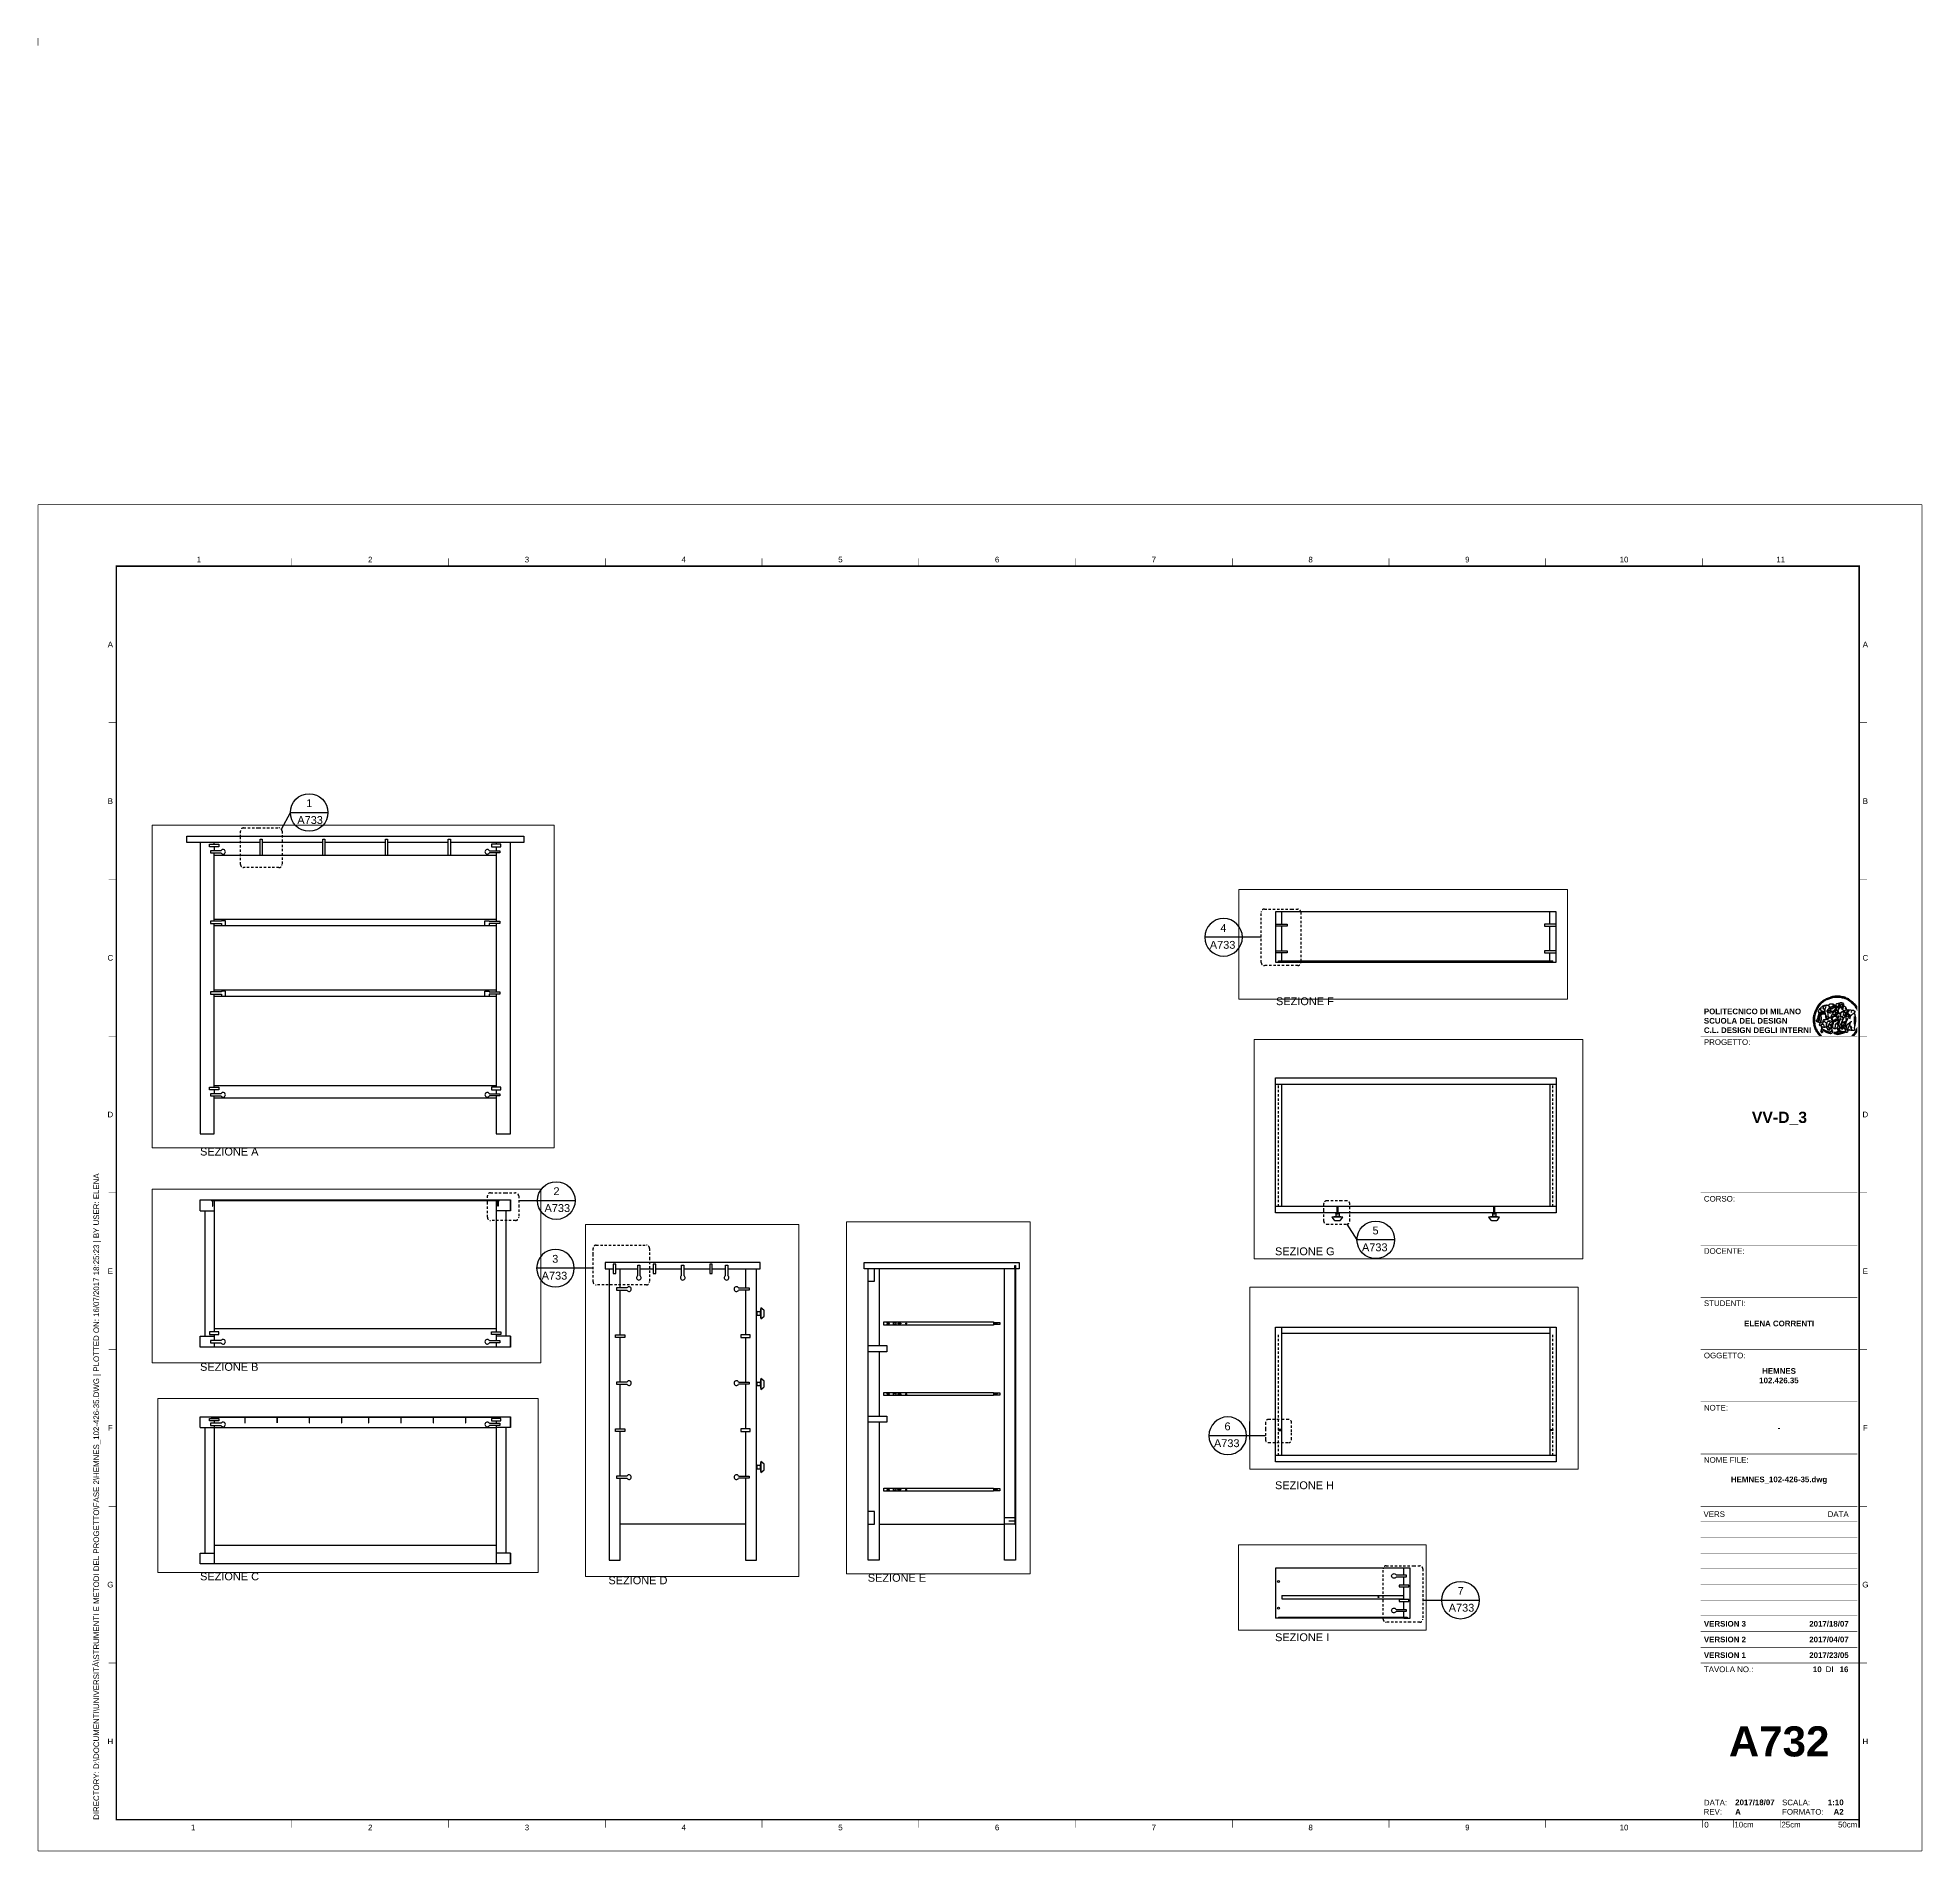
# Paper-space layout 'A000' of a CAD drawing. Header units: millimetres. Extents: x 0 to 601, y -1 to 578.
# The model-space entities are those that its viewports show. They can reach past a viewport. Long polylines and large blocks are cut down to what shows.
import ezdxf
from ezdxf.enums import TextEntityAlignment as Align

# ---------------------------------------------------------------- set-up
doc = ezdxf.new("R2010")
doc.units = ezdxf.units.MM
doc.set_wipeout_variables(frame=1)
doc.linetypes.add('JIS_02_0.7', pattern=[1.35, 0.75, -0.6])
doc.linetypes.add('TRATTEGGIATA2', pattern=[9.525, 6.35, -3.175])
for name, color, linetype in [('campitura', 9, 'Continuous'), ('elementi sezionati', 5, 'Continuous'), ('G-ANNO-LOGO', 3, 'Continuous'), ('G-ANNO-TEXT', 3, 'Continuous'), ('G-ANNO-TTLB', 3, 'Continuous'), ('Sez1', 150, 'Continuous'), ('sezioni', 2, 'Continuous'), ('sezioni1-10', 170, 'Continuous'), ('simboli', 7, 'Continuous'), ('Vano viti', 130, 'Continuous')]:
    doc.layers.add(name, color=color, linetype=linetype)
doc.layers.add('finestre', color=250, linetype='Continuous', plot=False)
doc.layers.add('G-ANNO-NPLT', color=210, linetype='Continuous', plot=False)
doc.styles.add('ARIAL', font='arial.ttf')
doc.styles.add('ARIAL-BOLD', font='')
doc.styles.get("Standard").update_dxf_attribs({"font": 'arial.ttf'})
doc.styles.get('ARIAL-BOLD').set_extended_font_data('Arial', bold=True)

# ---------------------------------------------------------------- blocks, each defined once
blk = doc.blocks.new('A1_GRID_LAYOUT')
at = {"layer": 'G-ANNO-NPLT', "const_width": 0.18}
for points in [[(601.06, 429.62), (0, 429.62)], [(0, 0), (0, 429.62)], [(601.06, 0), (601.06, 429.62)], [(601.06, 0), (0, 0)]]:
    blk.add_lwpolyline(points, dxfattribs=at)
at = {"layer": 'G-ANNO-TTLB', "const_width": 0.18, "flags": 128}
for points in [[(0, 578.5), (0, 576)], [(81, 412.5), (81, 410)], [(131, 412.5), (131, 410)], [(181, 412.5), (181, 410)], [(231, 412.5), (231, 410)], [(281, 412.5), (281, 410)], [(331, 412.5), (331, 410)], [(381, 412.5), (381, 410)], [(431, 412.5), (431, 410)], [(481, 412.5), (481, 410)], [(531, 412.5), (531, 410)], [(25, 360), (22.5, 360)], [(583.5, 360), (581, 360)], [(25, 310), (22.5, 310)], [(583.5, 310), (581, 310)], [(25, 260), (22.5, 260)], [(583.5, 260), (581, 260)], [(25, 210), (22.5, 210)], [(583.5, 210), (581, 210)], [(25, 160), (22.5, 160)], [(583.5, 160), (581, 160)], [(25, 110), (22.5, 110)], [(583.5, 110), (581, 110)], [(583.5, 110), (581, 110)], [(25, 60), (22.5, 60)], [(583.5, 60), (581, 60)], [(583.5, 60), (581, 60)], [(81, 10), (81, 7.5)], [(131, 10), (131, 7.5)], [(181, 10), (181, 7.5)], [(231, 10), (231, 7.5)], [(281, 10), (281, 7.5)], [(331, 10), (331, 7.5)], [(381, 10), (381, 7.5)], [(431, 10), (431, 7.5)], [(481, 10), (481, 7.5)]]:
    blk.add_lwpolyline(points, dxfattribs=at)
at = {"layer": 'G-ANNO-TTLB', "const_width": 0.5, "flags": 128}
blk.add_lwpolyline([(25, 410), (25, 10), (581, 10), (581, 410)], close=True, dxfattribs=at)
at = {"layer": 'G-ANNO-TEXT', "style": 'ARIAL'}
for s, p in [('1', (51.35, 412.07)), ('2', (106, 412.07)), ('3', (156, 412.07)), ('4', (206, 412.07)), ('5', (256, 412.07)), ('6', (306, 412.07)), ('7', (356, 412.07)), ('8', (406, 412.07)), ('9', (456, 412.07)), ('10', (506, 412.07)), ('11', (556, 412.07)), ('A', (23.09, 385)), ('A', (582.98, 385)), ('B', (23.09, 335)), ('B', (582.98, 335)), ('C', (23.09, 285)), ('C', (582.98, 285)), ('D', (23.09, 235)), ('D', (582.98, 235)), ('E', (23.09, 185)), ('E', (582.98, 185)), ('F', (23.09, 135)), ('F', (582.98, 135)), ('G', (23.09, 85)), ('G', (582.98, 85)), ('H', (23.09, 35)), ('H', (582.98, 35)), ('1', (49.49, 7.51)), ('2', (106, 7.51)), ('3', (156, 7.51)), ('4', (206, 7.51)), ('5', (256, 7.51)), ('6', (306, 7.51)), ('7', (356, 7.51)), ('8', (406, 7.51)), ('9', (456, 7.51)), ('10', (506, 7.51))]:
    blk.add_text(s, height=1.8, dxfattribs=at).set_placement(p, align=Align.MIDDLE_CENTER)
at = {"layer": 'G-ANNO-TEXT', "insert": (17.7, 9.95), "char_height": 1.8, "attachment_point": 1, "rotation": 90, "style": 'ARIAL'}
blk.add_mtext_dynamic_manual_height_columns('DIRECTORY: D:\\\\DOCUMENTI\\\\UNIVERSITÀ\\\\STRUMENTI E METODI DEL PROGETTO\\\\FASE 2\\\\HEMNES_102-426-35.DWG | PLOTTED ON: 16/07/2017 18:25:23 | BY USER: ELENA', width=412.209, gutter_width=9, heights=[0], dxfattribs=at)
blk = doc.blocks.new('logoPolimi')
for p, q in [((-1.41, 1.91), (-1.28, 1.74)), ((-1.32, 1.97), (-1.2, 1.8)), ((-1.22, 2.03), (-1.11, 1.85)), ((-1.13, 2.09), (-1.03, 1.9)), ((-1.03, 2.14), (-0.94, 1.95)), ((-0.93, 2.18), (-0.84, 1.99)), ((-0.83, 2.22), (-0.75, 2.03)), ((-0.72, 2.26), (-0.66, 2.06)), ((-0.61, 2.29), (-0.56, 2.09)), ((-0.51, 2.32), (-0.46, 2.11)), ((-0.4, 2.34), (-0.36, 2.13)), ((-0.29, 2.35), (-0.26, 2.14)), ((-0.18, 2.36), (-0.16, 2.15)), ((-0.07, 2.37), (-0.06, 2.16)), ((0.04, 2.37), (0.04, 2.16)), ((0.15, 2.36), (0.14, 2.16)), ((0.26, 2.36), (0.24, 2.15)), ((0.37, 2.34), (0.34, 2.13)), ((0.48, 2.32), (0.44, 2.12)), ((0.59, 2.3), (0.54, 2.09)), ((0.69, 2.27), (0.63, 2.07)), ((0.8, 2.23), (0.73, 2.03)), ((0.9, 2.19), (0.82, 2)), ((1, 2.15), (0.91, 1.96)), ((1.1, 2.1), (1, 1.91)), ((1.2, 2.04), (1.09, 1.86)), ((1.29, 1.99), (1.18, 1.81)), ((1.38, 1.92), (1.26, 1.75)), ((-2.37, 0.12), (-2.16, 0.11)), ((-2.37, 0.01), (-2.16, 0.01)), ((-2.36, 0.23), (-2.15, 0.21)), ((-2.35, 0.34), (-2.14, 0.31)), ((-2.33, 0.45), (-2.12, 0.41)), ((-2.3, 0.55), (-2.1, 0.51)), ((-2.28, 0.66), (-2.07, 0.6)), ((-2.24, 0.77), (-2.04, 0.7)), ((-2.2, 0.87), (-2.01, 0.79)), ((-2.16, 0.97), (-1.97, 0.89)), ((-2.11, 1.07), (-1.93, 0.98)), ((-2.06, 1.17), (-1.88, 1.07)), ((-2.01, 1.26), (-1.83, 1.15)), ((-1.94, 1.36), (-1.77, 1.24)), ((-1.88, 1.45), (-1.71, 1.32)), ((-1.84, 0.03), (-1.82, 0.35)), ((-1.81, 1.53), (-1.65, 1.4)), ((-1.74, 1.61), (-1.58, 1.47)), ((-1.73, 0.59), (-1.73, 0.59)), ((-1.73, 0.59), (-1.73, 0.59)), ((-1.66, 1.69), (-1.51, 1.54)), ((-1.65, 0.57), (-1.65, 0.57)), ((-1.59, 1.12), (-1.59, 1.12)), ((-1.58, 1.77), (-1.44, 1.61)), ((-1.51, 0.55), (-1.51, 0.55)), ((-1.51, 0.55), (-1.51, 0.55)), ((-1.49, 1.84), (-1.36, 1.68)), ((-1.31, 0.79), (-1.21, 0.75)), ((-1.21, 0.75), (-1.31, 0.79)), ((-1.21, 0.75), (-1.31, 0.79)), ((-1.21, 0.75), (-1.21, 0.75)), ((-1.21, 0.75), (-1.21, 0.75)), ((-1.19, 0.76), (-1.19, 0.76)), ((-1.19, 0.76), (-1.19, 0.76)), ((-1.17, 0.99), (-1.18, 0.99)), ((-1.18, 0.99), (-1.17, 0.99)), ((-1.16, 0.57), (-1.16, 0.57)), ((-1.16, 0.57), (-1.16, 0.57)), ((-1.1, 0.01), (-0.99, 0.06)), ((-0.99, 0.06), (-1.1, 0.01)), ((-0.99, 0.06), (-1.1, 0.01)), ((-0.99, 0.06), (-0.99, 0.06)), ((-0.99, 0.06), (-0.99, 0.06)), ((-0.97, 0.79), (-0.98, 0.79)), ((-0.89, 0.84), (-0.97, 0.79)), ((-0.97, 0.79), (-0.89, 0.84)), ((-0.96, 1.41), (-0.96, 1.41)), ((-0.96, 1.41), (-0.96, 1.41)), ((-0.89, 0.84), (-0.82, 0.87)), ((-0.82, 0.87), (-0.89, 0.84)), ((-0.89, 0.84), (-0.82, 0.87)), ((-0.88, 0.83), (-0.89, 0.84)), ((-0.85, 1.39), (-0.85, 1.39)), ((-0.85, 1.39), (-0.85, 1.39)), ((-0.84, 0.14), (-0.84, 0.14)), ((-0.77, 1.08), (-0.78, 1.08)), ((-0.78, 1.08), (-0.77, 1.08)), ((-0.61, 1.12), (-0.77, 1.08)), ((-0.77, 1.08), (-0.61, 1.12)), ((-0.77, 1.08), (-0.61, 1.12)), ((-0.75, 1.3), (-0.76, 1.29)), ((-0.76, 1.29), (-0.75, 1.3)), ((-0.65, 0.99), (-0.7, 0.96)), ((-0.69, 0.18), (-0.68, 0.18)), ((-0.66, 0.93), (-0.66, 0.93)), ((-0.66, 0.93), (-0.64, 0.93)), ((-0.66, 0.93), (-0.66, 0.93)), ((-0.66, 0.93), (-0.66, 0.93)), ((-0.63, 1.01), (-0.63, 1.01)), ((-0.63, 1.01), (-0.62, 1.01)), ((-0.63, 0.66), (-0.63, 0.66)), ((-0.6, 1.12), (-0.61, 1.12)), ((-0.61, 1.12), (-0.6, 1.12)), ((-0.61, 1.12), (-0.6, 1.12)), ((-0.61, 0.86), (-0.57, 0.85)), ((-0.57, 0.85), (-0.61, 0.86)), ((-0.61, 0.86), (-0.57, 0.85)), ((-0.53, 1.08), (-0.6, 1.12)), ((-0.6, 1.12), (-0.6, 1.11)), ((-0.6, 1.12), (-0.53, 1.08)), ((-0.57, 0.8), (-0.59, 0.8)), ((-0.57, 0.85), (-0.53, 0.84)), ((-0.57, 0.85), (-0.57, 0.85)), ((-0.57, 0.85), (-0.57, 0.85)), ((-0.57, 0.85), (-0.53, 0.84)), ((-0.56, 0.29), (-0.49, 0.48)), ((-0.56, 0.14), (-0.56, 0.29)), ((-0.5, 0.11), (-0.56, 0.14)), ((-0.53, 0.84), (-0.51, 0.84)), ((-0.53, 0.84), (-0.51, 0.84)), ((-0.53, 0.84), (-0.53, 0.84)), ((-0.51, 0.11), (-0.51, 0.11)), ((-0.51, 0.11), (-0.51, 0.11)), ((-0.34, 0.33), (-0.5, 0.11)), ((-0.49, 0.48), (-0.41, 0.55)), ((-0.42, 0.8), (-0.47, 0.79)), ((-0.42, 0.8), (-0.47, 0.79)), ((-0.47, 0.79), (-0.45, 0.76)), ((-0.47, 0.79), (-0.45, 0.76)), ((-0.45, 1.14), (-0.42, 1.11)), ((-0.42, 1.26), (-0.36, 1.22)), ((-0.41, 0.55), (-0.34, 0.49)), ((-0.4, 1.37), (-0.38, 1.38)), ((-0.39, 1.37), (-0.4, 1.37)), ((-0.35, 1.33), (-0.4, 1.37)), ((-0.39, 1.24), (-0.4, 1.23)), ((-0.38, 1.14), (-0.38, 1.14)), ((-0.34, 0.49), (-0.09, 0.48)), ((-0.16, 0.32), (-0.34, 0.33)), ((-0.14, 0.32), (-0.31, 0.34)), ((-0.28, 1.3), (-0.29, 1.3)), ((-0.28, 1.3), (-0.28, 1.3)), ((-0.16, 1.24), (-0.16, 1.25)), ((-0.16, 1.25), (-0.16, 1.25)), ((-0.16, 0.49), (-0.14, 0.64)), ((-0.06, 0.27), (-0.16, 0.32)), ((-0.1, 0.88), (-0.09, 0.87)), ((-0.08, 1.37), (-0.08, 1.38)), ((-0.08, 1.23), (-0.05, 1.21)), ((-0.05, 1.21), (-0.08, 1.23)), ((-0.08, 1.23), (-0.05, 1.21)), ((-0.03, 0.26), (-0.06, 0.27)), ((-0.05, 1.21), (-0.04, 1.21)), ((-0.04, 1.21), (-0.05, 1.21)), ((-0.04, 1.21), (-0.04, 1.21)), ((-0.04, 1.21), (-0.04, 1.21)), ((-0.04, 0.48), (-0.03, 0.26)), ((0.03, 1.15), (0.03, 1.15)), ((0.03, 0.66), (0.03, 0.67)), ((0.07, 0.58), (0.07, 0.57)), ((0.1, 1.18), (0.1, 1.18)), ((0.1, 0.84), (0.1, 0.84)), ((0.13, 1.32), (0.17, 1.19)), ((0.14, 0.71), (0.34, 0.65)), ((0.31, 0.56), (0.17, 0.63)), ((0.27, 1.61), (0.27, 1.61)), ((0.27, 1.61), (0.27, 1.61)), ((0.27, 1.61), (0.27, 1.61)), ((0.29, 1.29), (0.29, 1.29)), ((0.29, 1.29), (0.29, 1.29)), ((0.29, 1.29), (0.29, 1.29)), ((0.29, 1.29), (0.29, 1.29)), ((0.33, 0.49), (0.34, 0.49)), ((0.33, 0.03), (0.35, 0.03)), ((0.33, 0.03), (0.35, 0.03)), ((0.34, 0.65), (0.34, 0.64)), ((0.35, 0.03), (0.57, 0.06)), ((0.35, 0.03), (0.57, 0.06)), ((0.35, 0.03), (0.35, 0.03)), ((0.35, 0.03), (0.35, 0.03)), ((0.38, 1.36), (0.37, 1.35)), ((0.38, 0.34), (0.37, 0.34)), ((0.38, 0.34), (0.38, 0.34)), ((0.43, 0.67), (0.39, 0.64)), ((0.49, 1.05), (0.51, 1.13)), ((0.51, 1.13), (0.49, 1.05)), ((0.49, 1.05), (0.51, 1.13)), ((0.51, 1.31), (0.5, 1.29)), ((0.51, 1.13), (0.52, 1.23)), ((0.52, 1.23), (0.51, 1.23)), ((0.51, 1.23), (0.52, 1.23)), ((0.52, 1.23), (0.51, 1.13)), ((0.51, 1.13), (0.52, 1.23)), ((0.52, 1.24), (0.6, 1.37)), ((0.52, 1.23), (0.6, 1.36)), ((0.6, 1.36), (0.52, 1.23)), ((0.52, 1.23), (0.52, 1.23)), ((0.52, 1.23), (0.52, 1.24)), ((0.52, 1.23), (0.52, 1.23)), ((0.55, 1.07), (0.53, 1.06)), ((0.53, 1.04), (0.53, 1.06)), ((0.53, 1.05), (0.53, 1.04)), ((0.54, 0.3), (0.63, 0.32)), ((0.54, -0.08), (0.61, 0.06)), ((0.61, 0.06), (0.54, -0.08)), ((0.54, -0.08), (0.61, 0.06)), ((0.56, 0.19), (0.59, 0.21)), ((0.57, 1.07), (0.57, 1.07)), ((0.57, 1.07), (0.57, 1.07)), ((0.57, 1.07), (0.57, 1.07)), ((0.57, 1.07), (0.57, 1.07)), ((0.57, 1.07), (0.57, 1.07)), ((0.57, 1.07), (0.57, 1.07)), ((0.57, 1.07), (0.57, 1.07)), ((0.58, 0.3), (0.59, 0.29)), ((0.59, 0.78), (0.59, 0.79)), ((0.59, 0.79), (0.59, 0.79)), ((0.59, 0.79), (0.59, 0.79)), ((0.59, 0.79), (0.59, 0.78)), ((0.61, 0.06), (0.6, 0.07)), ((0.6, 0.07), (0.61, 0.06)), ((0.61, 0.06), (0.61, 0.07)), ((0.62, 0.21), (0.65, 0.22)), ((0.64, 1.37), (0.65, 1.37)), ((0.69, 0.86), (0.68, 0.86)), ((0.68, 0.86), (0.69, 0.86)), ((0.68, 0.76), (0.68, 0.76)), ((0.76, 0.26), (0.76, 0.26)), ((0.82, 0.35), (0.84, 0.36)), ((0.82, 0.35), (0.82, 0.35)), ((0.84, 0.36), (0.84, 0.37)), ((0.85, 0.34), (1.05, 0.35)), ((0.93, 1.05), (0.93, 1.05)), ((0.93, 1.05), (0.93, 1.05)), ((0.93, 1.05), (0.93, 1.04)), ((0.93, 1.05), (0.93, 1.05)), ((0.97, 0.66), (0.96, 0.66)), ((1.01, 0.97), (0.98, 0.96)), ((1.17, 0.96), (1.17, 0.95)), ((1.17, 0.95), (1.17, 0.95)), ((1.34, 0.37), (1.26, 0.04)), ((1.27, 0.37), (1.27, 0.38)), ((1.28, 0.95), (1.28, 0.95)), ((1.47, 1.86), (1.34, 1.69)), ((1.37, 0.73), (1.46, 0.81)), ((1.41, 0.4), (1.41, 0.41)), ((1.56, 1.79), (1.42, 1.63)), ((1.64, 1.71), (1.49, 1.56)), ((1.49, 0.9), (1.57, 0.92)), ((1.72, 1.63), (1.56, 1.49)), ((1.67, 0.6), (1.57, 0.53)), ((1.79, 1.55), (1.63, 1.41)), ((1.86, 1.47), (1.7, 1.34)), ((1.93, 1.38), (1.76, 1.26)), ((1.99, 1.29), (1.81, 1.17)), ((2.05, 1.19), (1.87, 1.09)), ((2.1, 1.1), (1.92, 1)), ((2.15, 1), (1.96, 0.91)), ((2.19, 0.9), (2, 0.82)), ((2.23, 0.79), (2.04, 0.72)), ((2.27, 0.69), (2.07, 0.63)), ((2.3, 0.58), (2.09, 0.53)), ((2.32, 0.47), (2.12, 0.43)), ((2.34, 0.37), (2.13, 0.33)), ((2.36, 0.26), (2.15, 0.23)), ((2.37, 0.15), (2.16, 0.13)), ((2.37, 0.04), (2.16, 0.03)), ((-2.37, -0.1), (-2.16, -0.09)), ((-2.36, -0.21), (-2.15, -0.19)), ((-2.35, -0.32), (-2.14, -0.29)), ((-2.33, -0.43), (-2.12, -0.39)), ((-2.31, -0.54), (-2.1, -0.49)), ((-2.28, -0.65), (-2.08, -0.59)), ((-2.25, -0.75), (-2.05, -0.69)), ((-2.21, -0.86), (-2.02, -0.78)), ((-2.17, -0.96), (-1.98, -0.87)), ((-2.12, -1.06), (-1.93, -0.96)), ((-2.07, -1.16), (-1.89, -1.05)), ((-2.04, -0.15), (-1.97, -0.2)), ((-2.01, -1.25), (-1.84, -1.14)), ((-1.95, -1.34), (-1.78, -1.22)), ((-1.89, -1.43), (-1.72, -1.31)), ((-1.82, -1.52), (-1.66, -1.38)), ((-1.75, -1.6), (-1.59, -1.46)), ((-1.67, -1.68), (-1.52, -1.53)), ((-1.58, -0.12), (-1.6, -0.18)), ((-1.6, -0.18), (-1.58, -0.28)), ((-1.57, -0.54), (-1.59, -0.54)), ((-1.59, -0.54), (-1.59, -0.54)), ((-1.59, -1.76), (-1.45, -1.6)), ((-1.56, -0.32), (-1.56, -0.31)), ((-1.56, -0.31), (-1.56, -0.31)), ((-1.53, -0.65), (-1.53, -0.65)), ((-1.53, -0.65), (-1.53, -0.65)), ((-1.51, -1.83), (-1.37, -1.67)), ((-1.48, -0.86), (-1.48, -0.85)), ((-1.42, -0.37), (-1.42, -0.37)), ((-1.42, -1.9), (-1.29, -1.73)), ((-1.38, -0.46), (-1.38, -0.46)), ((-1.33, -1.96), (-1.21, -1.79)), ((-1.31, -0.24), (-1.31, -0.23)), ((-1.31, -0.23), (-1.31, -0.24)), ((-1.24, -2.02), (-1.13, -1.84)), ((-1.23, -0.19), (-1.23, -0.19)), ((-1.23, -0.19), (-1.23, -0.19)), ((-1.23, -0.19), (-1.23, -0.19)), ((-1.23, -0.19), (-1.23, -0.19)), ((-1.01, -0.39), (-1.02, -0.39)), ((-1.02, -0.39), (-1.01, -0.39)), ((-1.02, -0.7), (-1.02, -0.7)), ((-1.02, -0.7), (-1.02, -0.7)), ((-1.02, -0.7), (-1.02, -0.7)), ((-0.79, -0.51), (-0.83, -0.58)), ((-0.83, -0.58), (-0.79, -0.51)), ((-0.83, -0.58), (-0.79, -0.51)), ((-0.78, -1.05), (-0.83, -0.94)), ((-0.83, -0.94), (-0.78, -1.05)), ((-0.83, -0.94), (-0.83, -0.94)), ((-0.83, -0.94), (-0.78, -1.05)), ((-0.82, -1.23), (-0.82, -1.23)), ((-0.82, -1.23), (-0.77, -1.23)), ((-0.77, -1.23), (-0.82, -1.23)), ((-0.82, -1.23), (-0.82, -1.23)), ((-0.77, -1.23), (-0.82, -1.23)), ((-0.75, -0.96), (-0.8, -0.89)), ((-0.8, -0.89), (-0.79, -0.92)), ((-0.79, -0.92), (-0.8, -0.89)), ((-0.8, -0.89), (-0.75, -0.96)), ((-0.79, -0.92), (-0.8, -0.89)), ((-0.8, -0.89), (-0.8, -0.89)), ((-0.8, -0.89), (-0.75, -0.96)), ((-0.79, -0.92), (-0.78, -0.95)), ((-0.78, -0.95), (-0.79, -0.92)), ((-0.78, -0.95), (-0.79, -0.92)), ((-0.77, -0.49), (-0.78, -0.48)), ((-0.78, -0.48), (-0.77, -0.49)), ((-0.78, -0.95), (-0.76, -1)), ((-0.76, -1), (-0.78, -0.95)), ((-0.76, -1), (-0.78, -0.95)), ((-0.71, -0.89), (-0.75, -0.87)), ((-0.75, -0.87), (-0.71, -0.89)), ((-0.75, -0.87), (-0.71, -0.89)), ((-0.72, -1.01), (-0.75, -0.96)), ((-0.75, -0.96), (-0.72, -1.01)), ((-0.75, -0.96), (-0.72, -1.01)), ((-0.64, -0.93), (-0.71, -0.89)), ((-0.71, -0.89), (-0.64, -0.93)), ((-0.71, -0.89), (-0.64, -0.93)), ((-0.66, -0.53), (-0.66, -0.53)), ((-0.66, -0.53), (-0.66, -0.53)), ((-0.66, -0.53), (-0.66, -0.53)), ((-0.39, -0.81), (-0.51, -0.69)), ((-0.51, -1.04), (-0.5, -1.04)), ((-0.48, -0.42), (-0.48, -0.42)), ((-0.48, -0.42), (-0.48, -0.42)), ((-0.48, -0.42), (-0.48, -0.42)), ((-0.41, -0.51), (-0.41, -0.51)), ((-0.38, -0.05), (-0.39, -0.12)), ((-0.39, -0.12), (-0.37, -0.1)), ((-0.35, -0.14), (-0.37, -0.08)), ((-0.37, -0.09), (-0.37, -0.09)), ((-0.33, -0.12), (-0.35, -0.14)), ((-0.32, -0.14), (-0.35, -0.14)), ((-0.35, -0.18), (-0.34, -0.22)), ((-0.34, -0.08), (-0.29, -0.16)), ((-0.34, -0.22), (-0.34, -0.22)), ((-0.27, -0.17), (-0.32, -0.14)), ((-0.25, -0.91), (-0.26, -0.9)), ((-0.26, -1.29), (0.1, -1.2)), ((0.1, -1.2), (-0.26, -1.29)), ((0.08, -1.4), (-0.26, -1.29)), ((-0.26, -1.29), (0.08, -1.4)), ((-0.26, -1.38), (-0.26, -1.29)), ((-0.26, -1.29), (-0.26, -1.29)), ((-0.26, -1.29), (-0.26, -1.38)), ((-0.26, -1.29), (0.08, -1.4)), ((-0.26, -1.29), (-0.26, -1.29)), ((0.08, -1.49), (-0.26, -1.38)), ((-0.26, -1.38), (0.09, -1.49)), ((-0.14, -0.15), (-0.16, -0.13)), ((-0.11, -0.04), (-0.12, -0.05)), ((-0.04, -0.41), (-0.01, -0.44)), ((-0.01, -0.44), (-0.04, -0.41)), ((-0.04, -0.41), (-0.01, -0.44)), ((0.07, -0.84), (0.07, -0.84)), ((0.07, -0.84), (0.07, -0.84)), ((0.1, -1.2), (0.08, -1.32)), ((0.08, -1.32), (0.13, -1.2)), ((0.08, -1.4), (0.72, -1.22)), ((0.72, -1.22), (0.08, -1.4)), ((0.08, -1.4), (0.72, -1.22)), ((0.72, -1.31), (0.08, -1.49)), ((0.08, -1.44), (0.08, -1.4)), ((0.08, -1.4), (0.08, -1.44)), ((0.08, -1.4), (0.08, -1.49)), ((0.08, -1.49), (0.08, -1.44)), ((0.08, -1.44), (0.08, -1.44)), ((0.08, -1.44), (0.08, -1.45)), ((0.08, -1.45), (0.08, -1.46)), ((0.08, -1.46), (0.08, -1.49)), ((0.1, -1.01), (0.09, -0.86)), ((0.1, -1.01), (0.09, -0.86)), ((0.09, -1.49), (0.72, -1.31)), ((0.1, -1.2), (0.12, -1.04)), ((0.12, -1.04), (0.1, -1.2)), ((0.13, -1.2), (0.1, -1.2)), ((0.1, -1.2), (0.13, -1.2)), ((0.13, -1.2), (0.1, -1.2)), ((0.1, -1.2), (0.1, -1.2)), ((0.11, -0.44), (0.11, -0.44)), ((0.11, -0.44), (0.11, -0.44)), ((0.12, -0.21), (0.12, -0.21)), ((0.12, -0.21), (0.12, -0.21)), ((0.12, -0.21), (0.12, -0.21)), ((0.12, -0.21), (0.12, -0.21)), ((0.12, -0.21), (0.12, -0.21)), ((0.12, -0.21), (0.12, -0.21)), ((0.12, -0.21), (0.12, -0.21)), ((0.12, -0.21), (0.12, -0.21)), ((0.12, -0.21), (0.12, -0.21)), ((0.12, -0.21), (0.12, -0.21)), ((0.12, -0.21), (0.12, -0.21)), ((0.12, -0.21), (0.12, -0.21)), ((0.12, -0.21), (0.12, -0.21)), ((0.12, -0.56), (0.14, -0.53)), ((0.14, -0.53), (0.12, -0.56)), ((0.12, -0.56), (0.14, -0.53)), ((0.12, -1.04), (0.12, -1.04)), ((0.12, -1.04), (0.12, -1.04)), ((0.12, -1.04), (0.12, -1.04)), ((0.21, -0.99), (0.13, -1.2)), ((0.13, -1.2), (0.21, -0.99)), ((0.36, -1.14), (0.13, -1.2)), ((0.13, -1.2), (0.26, -1.17)), ((0.14, -0.53), (0.16, -0.49)), ((0.16, -0.49), (0.14, -0.53)), ((0.14, -0.53), (0.16, -0.49)), ((0.16, -0.49), (0.16, -0.49)), ((0.16, -0.49), (0.16, -0.49)), ((0.28, -1.19), (0.21, -0.99)), ((0.21, -0.99), (0.31, -1.27)), ((0.24, -0.17), (0.24, -0.16)), ((0.24, -0.16), (0.24, -0.17)), ((0.25, -0.84), (0.25, -0.88)), ((0.25, -0.88), (0.25, -0.84)), ((0.25, -0.88), (0.25, -0.84)), ((0.25, -0.88), (0.29, -1.17)), ((0.26, -0.88), (0.25, -0.88)), ((0.31, -1.27), (0.25, -0.88)), ((0.26, -1.17), (0.28, -1.16)), ((0.28, -1.16), (0.36, -1.14)), ((0.29, -1.17), (0.28, -1.19)), ((0.36, -1.14), (0.72, -1.22)), ((0.72, -1.22), (0.36, -1.14)), ((0.49, -0.31), (0.49, -0.31)), ((0.49, -0.31), (0.49, -0.31)), ((0.5, -0.27), (0.5, -0.27)), ((0.51, -0.27), (0.51, -0.27)), ((0.72, -0.81), (0.75, -0.89)), ((0.72, -1.22), (0.72, -1.31)), ((0.72, -1.31), (0.72, -1.22)), ((0.74, -0.23), (0.74, -0.23)), ((0.74, -0.23), (0.75, -0.24)), ((0.75, -0.23), (0.75, -0.23)), ((0.86, -0.25), (0.82, -0.34)), ((0.87, -0.22), (0.86, -0.23)), ((0.87, -0.22), (0.86, -0.25)), ((0.96, -0.58), (0.96, -0.57)), ((1.05, -1.05), (1.04, -1.05)), ((1.28, -2), (1.17, -1.82)), ((1.37, -1.93), (1.25, -1.76)), ((1.31, -0.27), (1.3, -0.26)), ((1.3, -0.26), (1.3, -0.26)), ((1.3, -0.26), (1.3, -0.26)), ((1.3, -0.26), (1.31, -0.27)), ((1.3, -0.26), (1.3, -0.26)), ((1.46, -1.87), (1.33, -1.7)), ((1.54, -1.8), (1.41, -1.64)), ((1.63, -1.72), (1.48, -1.57)), ((1.71, -1.65), (1.55, -1.5)), ((1.78, -1.57), (1.62, -1.43)), ((1.85, -1.48), (1.69, -1.35)), ((1.92, -1.39), (1.75, -1.27)), ((1.98, -1.3), (1.81, -1.19)), ((2.04, -1.21), (1.86, -1.1)), ((2.09, -1.11), (1.91, -1.01)), ((2.14, -1.01), (1.95, -0.92)), ((2.19, -0.91), (1.99, -0.83)), ((2.23, -0.81), (2.03, -0.74)), ((2.26, -0.7), (2.06, -0.64)), ((2.29, -0.6), (2.09, -0.55)), ((2.32, -0.49), (2.11, -0.45)), ((2.34, -0.38), (2.13, -0.35)), ((2.35, -0.27), (2.15, -0.25)), ((2.37, -0.08), (2.16, -0.07)), ((2.36, -0.16), (2.16, -0.15)), ((-1.14, -2.08), (-1.04, -1.89)), ((-1.04, -2.13), (-0.95, -1.94)), ((-0.94, -2.18), (-0.86, -1.98)), ((-0.84, -2.22), (-0.77, -2.02)), ((-0.74, -2.25), (-0.67, -2.05)), ((-0.63, -2.29), (-0.57, -2.08)), ((-0.52, -2.31), (-0.48, -2.11)), ((-0.42, -2.33), (-0.38, -2.13)), ((-0.31, -2.35), (-0.28, -2.14)), ((-0.2, -2.36), (-0.18, -2.15)), ((-0.09, -2.37), (-0.08, -2.16)), ((0.03, -2.37), (0.02, -2.16)), ((0.14, -2.37), (0.12, -2.16)), ((0.25, -2.36), (0.22, -2.15)), ((0.35, -2.34), (0.32, -2.14)), ((0.46, -2.32), (0.42, -2.12)), ((0.57, -2.3), (0.52, -2.1)), ((0.68, -2.27), (0.62, -2.07)), ((0.78, -2.24), (0.71, -2.04)), ((0.89, -2.2), (0.81, -2)), ((0.99, -2.15), (0.9, -1.96)), ((1.09, -2.11), (0.99, -1.92)), ((1.19, -2.05), (1.08, -1.87))]:
    blk.add_line(p, q)
for points in [[(-1.9, 0.12), (-1.94, 0.02), (-2.05, -0.09), (-2.05, -0.09)], [(-1.86, 0.38), (-1.86, 0.38), (-1.87, 0.19), (-1.9, 0.12)], [(-1.76, 0.6), (-1.76, 0.6), (-1.84, 0.57), (-1.86, 0.38)], [(-1.86, -0.04), (-1.84, 0.02), (-1.84, 0.03), (-1.84, 0.03)], [(-1.82, 0.78), (-1.83, 0.8), (-1.85, 0.86), (-1.83, 0.88)], [(-1.82, 0.78), (-1.83, 0.8), (-1.85, 0.86), (-1.83, 0.88)], [(-1.83, 0.88), (-1.81, 0.9), (-1.76, 0.96), (-1.76, 0.96)], [(-1.83, 0.88), (-1.81, 0.9), (-1.76, 0.96), (-1.76, 0.96)], [(-1.76, 0.6), (-1.83, 0.7), (-1.78, 0.74), (-1.78, 0.74)], [(-1.78, 0.74), (-1.79, 0.74), (-1.83, 0.7), (-1.76, 0.6)], [(-1.78, 0.74), (-1.8, 0.76), (-1.81, 0.78), (-1.82, 0.78)], [(-1.78, 0.74), (-1.8, 0.76), (-1.81, 0.78), (-1.82, 0.78)], [(-1.82, 0.35), (-1.81, 0.5), (-1.73, 0.59), (-1.73, 0.59)], [(-1.82, -0.19), (-1.73, -0.07), (-1.75, 0.14), (-1.75, 0.3)], [(-1.75, 0.33), (-1.75, 0.17), (-1.73, -0.05), (-1.8, -0.17)], [(-1.78, 0.74), (-1.75, 0.72), (-1.72, 0.69), (-1.68, 0.7)], [(-1.68, 0.7), (-1.72, 0.69), (-1.75, 0.72), (-1.78, 0.74)], [(-1.68, 0.7), (-1.72, 0.69), (-1.75, 0.72), (-1.78, 0.74)], [(-1.78, 0.74), (-1.78, 0.74), (-1.78, 0.74), (-1.78, 0.74)], [(-1.76, 0.96), (-1.68, 1.1), (-1.59, 1.12), (-1.59, 1.12)], [(-1.76, 0.96), (-1.68, 1.1), (-1.6, 1.12), (-1.6, 1.12)], [(-1.73, 0.59), (-1.74, 0.59), (-1.75, 0.6), (-1.76, 0.6)], [(-1.73, 0.59), (-1.74, 0.59), (-1.75, 0.6), (-1.76, 0.6)], [(-1.75, 0.3), (-1.76, 0.47), (-1.65, 0.57), (-1.65, 0.57)], [(-1.65, 0.57), (-1.65, 0.57), (-1.76, 0.5), (-1.75, 0.33)], [(-1.65, 0.57), (-1.68, 0.58), (-1.7, 0.58), (-1.73, 0.59)], [(-1.65, 0.57), (-1.68, 0.58), (-1.7, 0.58), (-1.73, 0.59)], [(-1.5, 0.71), (-1.53, 0.74), (-1.61, 0.71), (-1.68, 0.7)], [(-1.68, 0.7), (-1.61, 0.71), (-1.53, 0.73), (-1.5, 0.71)], [(-1.5, 0.71), (-1.53, 0.73), (-1.61, 0.71), (-1.68, 0.7)], [(-1.51, 0.55), (-1.56, 0.56), (-1.61, 0.56), (-1.65, 0.57)], [(-1.65, 0.57), (-1.61, 0.56), (-1.56, 0.56), (-1.51, 0.55)], [(-1.51, 0.55), (-1.56, 0.56), (-1.61, 0.56), (-1.65, 0.57)], [(-1.59, 1.12), (-1.6, 1.06), (-1.61, 0.99), (-1.61, 0.97)], [(-1.61, 0.97), (-1.61, 0.99), (-1.6, 1.06), (-1.59, 1.12)], [(-1.61, 0.97), (-1.61, 0.99), (-1.6, 1.06), (-1.59, 1.12)], [(-1.61, 0.97), (-1.61, 0.95), (-1.56, 0.88), (-1.54, 0.87)], [(-1.54, 0.87), (-1.56, 0.88), (-1.61, 0.95), (-1.61, 0.97)], [(-1.54, 0.87), (-1.56, 0.88), (-1.61, 0.96), (-1.61, 0.97)], [(-1.59, 1.12), (-1.59, 1.13), (-1.59, 1.15), (-1.58, 1.16)], [(-1.59, 1.12), (-1.59, 1.13), (-1.59, 1.15), (-1.58, 1.16)], [(-1.58, 1.16), (-1.57, 1.21), (-1.52, 1.23), (-1.49, 1.25)], [(-1.58, 1.16), (-1.57, 1.21), (-1.52, 1.23), (-1.49, 1.25)], [(-1.58, 0.36), (-1.58, 0.48), (-1.51, 0.55), (-1.51, 0.55)], [(-1.51, 0.55), (-1.51, 0.55), (-1.58, 0.48), (-1.58, 0.36)], [(-1.51, 0.55), (-1.51, 0.55), (-1.58, 0.48), (-1.58, 0.36)], [(-1.55, 0.04), (-1.55, 0.08), (-1.58, 0.25), (-1.58, 0.36)], [(-1.58, 0.36), (-1.58, 0.25), (-1.55, 0.08), (-1.55, 0.04)], [(-1.58, 0.36), (-1.58, 0.25), (-1.55, 0.08), (-1.55, 0.04)], [(-1.58, -0.12), (-1.57, -0.06), (-1.55, 0.02), (-1.55, 0.04)], [(-1.55, 0.04), (-1.55, 0.02), (-1.57, -0.06), (-1.58, -0.12)], [(-1.55, 0.04), (-1.55, 0.02), (-1.56, -0.04), (-1.57, -0.1)], [(-1.54, 0.87), (-1.52, 0.85), (-1.47, 0.83), (-1.44, 0.83)], [(-1.44, 0.83), (-1.47, 0.83), (-1.52, 0.85), (-1.54, 0.87)], [(-1.45, 0.83), (-1.47, 0.83), (-1.52, 0.85), (-1.54, 0.87)], [(-1.51, 0.55), (-1.33, 0.54), (-1.16, 0.57), (-1.16, 0.57)], [(-1.16, 0.57), (-1.16, 0.57), (-1.33, 0.54), (-1.51, 0.55)], [(-1.16, 0.57), (-1.16, 0.57), (-1.33, 0.54), (-1.51, 0.55)], [(-1.5, 0.71), (-1.46, 0.68), (-1.4, 0.62), (-1.33, 0.66)], [(-1.33, 0.66), (-1.4, 0.62), (-1.46, 0.68), (-1.5, 0.71)], [(-1.33, 0.66), (-1.4, 0.62), (-1.46, 0.68), (-1.5, 0.71)], [(-1.49, 1.25), (-1.46, 1.26), (-1.42, 1.33), (-1.39, 1.36)], [(-1.49, 1.25), (-1.46, 1.27), (-1.43, 1.34), (-1.39, 1.36)], [(-1.31, 0.79), (-1.33, 0.79), (-1.42, 0.83), (-1.45, 0.83)], [(-1.44, 0.83), (-1.42, 0.83), (-1.33, 0.79), (-1.31, 0.79)], [(-1.31, 0.79), (-1.33, 0.79), (-1.42, 0.83), (-1.44, 0.83)], [(-1.35, 1.1), (-1.4, 1.17), (-1.36, 1.23), (-1.29, 1.31)], [(-1.29, 1.31), (-1.36, 1.23), (-1.4, 1.17), (-1.35, 1.1)], [(-1.35, 1.1), (-1.4, 1.17), (-1.36, 1.23), (-1.29, 1.31)], [(-1.39, 1.36), (-1.35, 1.38), (-1.26, 1.4), (-1.19, 1.41)], [(-1.39, 1.36), (-1.35, 1.38), (-1.26, 1.4), (-1.19, 1.41)], [(-1.18, 0.99), (-1.24, 0.97), (-1.3, 1.03), (-1.35, 1.1)], [(-1.35, 1.1), (-1.3, 1.03), (-1.24, 0.97), (-1.18, 0.99)], [(-1.18, 1), (-1.24, 0.97), (-1.3, 1.03), (-1.35, 1.1)], [(-1.33, 0.66), (-1.28, 0.7), (-1.23, 0.73), (-1.21, 0.75)], [(-1.21, 0.75), (-1.23, 0.73), (-1.28, 0.7), (-1.33, 0.66)], [(-1.21, 0.75), (-1.23, 0.73), (-1.28, 0.7), (-1.33, 0.66)], [(-1.29, 1.31), (-1.22, 1.39), (-1.01, 1.41), (-0.96, 1.41)], [(-0.96, 1.41), (-1.01, 1.41), (-1.22, 1.39), (-1.29, 1.31)], [(-1.29, 1.31), (-1.22, 1.39), (-1.01, 1.41), (-0.96, 1.41)], [(-1.24, -0.02), (-1.21, -0.01), (-1.1, 0.01), (-1.1, 0.01)], [(-1.1, 0.01), (-1.1, 0.01), (-1.21, -0.01), (-1.24, -0.02)], [(-1.1, 0.01), (-1.1, 0.01), (-1.21, -0.01), (-1.24, -0.02)], [(-1.21, 0.75), (-1.2, 0.75), (-1.19, 0.76), (-1.19, 0.76)], [(-1.19, 0.76), (-1.19, 0.76), (-1.2, 0.75), (-1.21, 0.75)], [(-1.19, 0.76), (-1.19, 0.76), (-1.2, 0.76), (-1.21, 0.75)], [(-1.19, 1.41), (-1.11, 1.43), (-0.97, 1.41), (-0.97, 1.41)], [(-1.19, 1.41), (-1.12, 1.43), (-0.98, 1.41), (-0.98, 1.41)], [(-1.19, 0.76), (-1.19, 0.77), (-1.18, 0.78), (-1.18, 0.79)], [(-1.18, 0.79), (-1.18, 0.78), (-1.19, 0.77), (-1.19, 0.76)], [(-1.19, 0.76), (-1.19, 0.77), (-1.19, 0.78), (-1.18, 0.79)], [(-1.18, 0.68), (-1.18, 0.68), (-1.19, 0.71), (-1.19, 0.76)], [(-1.19, 0.76), (-1.19, 0.71), (-1.18, 0.68), (-1.18, 0.68)], [(-1.18, 0.68), (-1.18, 0.68), (-1.19, 0.71), (-1.19, 0.76)], [(-1.18, 0.97), (-1.18, 0.97), (-1.18, 0.98), (-1.17, 0.99)], [(-1.17, 0.99), (-1.18, 0.98), (-1.18, 0.97), (-1.18, 0.97)], [(-1.18, 0.97), (-1.18, 0.97), (-1.18, 0.98), (-1.17, 0.99)], [(-1.18, 0.79), (-1.17, 0.86), (-1.18, 0.95), (-1.18, 0.97)], [(-1.18, 0.97), (-1.18, 0.95), (-1.17, 0.86), (-1.18, 0.79)], [(-1.18, 0.79), (-1.17, 0.86), (-1.18, 0.95), (-1.18, 0.97)], [(-1.16, 0.57), (-1.17, 0.6), (-1.18, 0.64), (-1.18, 0.68)], [(-1.18, 0.68), (-1.18, 0.64), (-1.17, 0.6), (-1.16, 0.57)], [(-1.16, 0.57), (-1.17, 0.6), (-1.18, 0.64), (-1.18, 0.68)], [(-1.17, 0.99), (-1.17, 1.03), (-1.16, 1.09), (-1.14, 1.13)], [(-1.09, 0.42), (-1.1, 0.44), (-1.14, 0.48), (-1.16, 0.57)], [(-1.16, 0.57), (-1.14, 0.48), (-1.1, 0.44), (-1.09, 0.42)], [(-1.09, 0.42), (-1.1, 0.44), (-1.14, 0.48), (-1.16, 0.57)], [(-1.14, 1.13), (-1.12, 1.18), (-1.05, 1.31), (-1.05, 1.31)], [(-1.12, 0.46), (-1.12, 0.46), (-1.13, 0.38), (-1.11, 0.26)], [(-1.11, 0.26), (-1.08, 0.14), (-1.05, 0.03), (-1.05, 0.03)], [(-1.02, 0.32), (-1.02, 0.32), (-1.08, 0.4), (-1.09, 0.42)], [(-1.09, 0.42), (-1.08, 0.4), (-1.02, 0.32), (-1.02, 0.32)], [(-1.02, 0.32), (-1.02, 0.32), (-1.08, 0.4), (-1.09, 0.42)], [(-0.98, 0.2), (-0.98, 0.21), (-1.02, 0.32), (-1.02, 0.32)], [(-1.02, 0.32), (-1.02, 0.32), (-0.98, 0.21), (-0.98, 0.2)], [(-0.98, 0.2), (-0.98, 0.21), (-1.02, 0.32), (-1.02, 0.32)], [(-1.01, 0.12), (-1, 0.16), (-0.98, 0.19), (-0.98, 0.2)], [(-0.98, 0.2), (-0.98, 0.19), (-1, 0.16), (-1.01, 0.12)], [(-1.01, 0.12), (-1, 0.16), (-0.98, 0.19), (-0.98, 0.2)], [(-0.99, 0.06), (-1, 0.07), (-1.01, 0.1), (-1.01, 0.12)], [(-1.01, 0.12), (-1.01, 0.1), (-1, 0.07), (-0.99, 0.06)], [(-0.99, 0.06), (-1, 0.07), (-1.01, 0.1), (-1.01, 0.12)], [(-0.99, 0.06), (-0.99, 0.06), (-0.99, 0.06), (-0.98, 0.05)], [(-0.98, 0.05), (-0.99, 0.06), (-0.99, 0.06), (-0.99, 0.06)], [(-0.99, 0.05), (-0.99, 0.06), (-0.99, 0.06), (-0.99, 0.06)], [(-0.95, 0.02), (-0.96, 0.03), (-0.97, 0.04), (-0.99, 0.05)], [(-0.98, 1.41), (-0.98, 1.41), (-0.97, 1.41), (-0.96, 1.41)], [(-0.98, 0.81), (-0.94, 0.85), (-0.92, 0.93), (-0.91, 0.97)], [(-0.91, 0.97), (-0.92, 0.93), (-0.94, 0.85), (-0.98, 0.81)], [(-0.91, 0.97), (-0.92, 0.93), (-0.94, 0.85), (-0.98, 0.81)], [(-0.98, 0.79), (-0.98, 0.81), (-0.98, 0.81), (-0.98, 0.81)], [(-0.98, 0.81), (-0.98, 0.81), (-0.98, 0.81), (-0.98, 0.79)], [(-0.98, 0.81), (-0.98, 0.81), (-0.98, 0.81), (-0.98, 0.79)], [(-0.98, 0.79), (-0.98, 0.79), (-0.98, 0.78), (-0.97, 0.77)], [(-0.98, 0.79), (-0.98, 0.79), (-0.98, 0.78), (-0.97, 0.77)], [(-0.98, 0.05), (-0.97, 0.04), (-0.96, 0.03), (-0.95, 0.02)], [(-0.95, 0.02), (-0.96, 0.03), (-0.97, 0.04), (-0.98, 0.05)], [(-0.97, 1.41), (-0.97, 1.41), (-0.97, 1.41), (-0.96, 1.41)], [(-0.97, 0.77), (-0.96, 0.74), (-0.91, 0.64), (-0.91, 0.57)], [(-0.97, 0.77), (-0.96, 0.74), (-0.91, 0.64), (-0.91, 0.57)], [(-0.96, 1.41), (-0.94, 1.41), (-0.9, 1.41), (-0.85, 1.39)], [(-0.96, 1.41), (-0.94, 1.41), (-0.9, 1.41), (-0.85, 1.39)], [(-0.95, 0.02), (-0.94, 0.01), (-0.92, 0.01), (-0.9, 0.01)], [(-0.9, 0.01), (-0.92, 0.01), (-0.94, 0.01), (-0.95, 0.02)], [(-0.91, 0.01), (-0.92, 0.01), (-0.94, 0.01), (-0.95, 0.02)], [(-0.91, 0.97), (-0.89, 1), (-0.87, 1.01), (-0.84, 1.02)], [(-0.84, 1.02), (-0.87, 1.01), (-0.89, 1), (-0.91, 0.97)], [(-0.84, 1.02), (-0.87, 1.01), (-0.89, 1.01), (-0.91, 0.97)], [(-0.91, 0.57), (-0.91, 0.5), (-0.9, 0.43), (-0.88, 0.37)], [(-0.91, 0.57), (-0.91, 0.5), (-0.9, 0.43), (-0.88, 0.37)], [(-0.87, 0.03), (-0.87, 0.03), (-0.89, 0.01), (-0.91, 0.01)], [(-0.9, 0.01), (-0.89, 0.01), (-0.87, 0.03), (-0.87, 0.03)], [(-0.87, 0.03), (-0.87, 0.03), (-0.89, 0.01), (-0.9, 0.01)], [(-0.88, 0.84), (-0.88, 0.84), (-0.89, 0.79), (-0.88, 0.77)], [(-0.88, 0.77), (-0.89, 0.79), (-0.88, 0.83), (-0.88, 0.83)], [(-0.74, 0.66), (-0.85, 0.67), (-0.88, 0.77), (-0.88, 0.77)], [(-0.88, 0.77), (-0.88, 0.77), (-0.85, 0.67), (-0.74, 0.66)], [(-0.88, 0.37), (-0.86, 0.32), (-0.83, 0.25), (-0.82, 0.25)], [(-0.88, 0.37), (-0.86, 0.32), (-0.83, 0.25), (-0.82, 0.25)], [(-0.87, 0.03), (-0.86, 0.03), (-0.86, 0.05), (-0.86, 0.06)], [(-0.86, 0.06), (-0.86, 0.05), (-0.86, 0.03), (-0.87, 0.03)], [(-0.86, 0.06), (-0.86, 0.05), (-0.86, 0.03), (-0.87, 0.03)], [(-0.85, 1.39), (-0.86, 1.42), (-0.8, 1.45), (-0.8, 1.46)], [(-0.85, 1.39), (-0.86, 1.42), (-0.83, 1.44), (-0.82, 1.45)], [(-0.86, 0.06), (-0.86, 0.07), (-0.86, 0.1), (-0.85, 0.11)], [(-0.85, 0.11), (-0.86, 0.1), (-0.86, 0.07), (-0.86, 0.06)], [(-0.85, 0.11), (-0.86, 0.1), (-0.86, 0.07), (-0.86, 0.06)], [(-0.81, 1.36), (-0.83, 1.37), (-0.84, 1.38), (-0.85, 1.39)], [(-0.85, 1.39), (-0.84, 1.38), (-0.83, 1.37), (-0.81, 1.36)], [(-0.85, 1.39), (-0.84, 1.38), (-0.83, 1.37), (-0.81, 1.36)], [(-0.85, 0.11), (-0.85, 0.12), (-0.84, 0.14), (-0.84, 0.14)], [(-0.84, 0.14), (-0.84, 0.14), (-0.85, 0.12), (-0.85, 0.11)], [(-0.84, 0.14), (-0.84, 0.14), (-0.85, 0.12), (-0.85, 0.11)], [(-0.84, 1.02), (-0.83, 1.03), (-0.81, 1.05), (-0.78, 1.08)], [(-0.78, 1.08), (-0.81, 1.05), (-0.83, 1.03), (-0.84, 1.02)], [(-0.78, 1.08), (-0.81, 1.05), (-0.83, 1.03), (-0.84, 1.02)], [(-0.84, 0.14), (-0.83, 0.15), (-0.81, 0.16), (-0.81, 0.16)], [(-0.81, 0.16), (-0.81, 0.16), (-0.83, 0.15), (-0.84, 0.14)], [(-0.81, 0.16), (-0.81, 0.16), (-0.84, 0.15), (-0.84, 0.14)], [(-0.84, 0.15), (-0.84, 0.15), (-0.84, 0.15), (-0.84, 0.14)], [(-0.84, 0.14), (-0.84, 0.14), (-0.84, 0.14), (-0.84, 0.14)], [(-0.84, 0.14), (-0.84, 0.14), (-0.84, 0.14), (-0.84, 0.14)], [(-0.84, 0.14), (-0.84, 0.14), (-0.84, 0.14), (-0.84, 0.14)], [(-0.82, 1.45), (-0.82, 1.45), (-0.8, 1.45), (-0.8, 1.45)], [(-0.82, 0.87), (-0.82, 0.87), (-0.72, 0.91), (-0.66, 0.93)], [(-0.66, 0.93), (-0.72, 0.91), (-0.82, 0.87), (-0.82, 0.87)], [(-0.82, 0.87), (-0.82, 0.87), (-0.72, 0.91), (-0.66, 0.93)], [(-0.82, 0.25), (-0.8, 0.25), (-0.77, 0.24), (-0.77, 0.23)], [(-0.82, 0.25), (-0.8, 0.25), (-0.78, 0.24), (-0.77, 0.23)], [(-0.76, 1.29), (-0.77, 1.32), (-0.79, 1.34), (-0.81, 1.36)], [(-0.81, 1.36), (-0.79, 1.34), (-0.77, 1.32), (-0.76, 1.29)], [(-0.81, 1.36), (-0.79, 1.34), (-0.77, 1.32), (-0.76, 1.3)], [(-0.81, 0.16), (-0.8, 0.17), (-0.8, 0.17), (-0.79, 0.18)], [(-0.79, 0.18), (-0.8, 0.17), (-0.8, 0.17), (-0.81, 0.16)], [(-0.79, 0.18), (-0.8, 0.17), (-0.8, 0.17), (-0.81, 0.16)], [(-0.8, 1.46), (-0.8, 1.49), (-0.69, 1.51), (-0.69, 1.51)], [(-0.8, 1.46), (-0.8, 1.49), (-0.75, 1.49), (-0.75, 1.49)], [(-0.8, 1.45), (-0.8, 1.45), (-0.8, 1.46), (-0.8, 1.46)], [(-0.79, 0.18), (-0.78, 0.18), (-0.77, 0.16), (-0.77, 0.16)], [(-0.77, 0.16), (-0.77, 0.16), (-0.78, 0.18), (-0.79, 0.18)], [(-0.77, 0.16), (-0.77, 0.16), (-0.78, 0.18), (-0.79, 0.18)], [(-0.78, 1.08), (-0.77, 1.1), (-0.76, 1.13), (-0.75, 1.16)], [(-0.75, 1.16), (-0.76, 1.13), (-0.77, 1.1), (-0.78, 1.08)], [(-0.75, 1.16), (-0.76, 1.13), (-0.77, 1.1), (-0.78, 1.08)], [(-0.77, 0.23), (-0.76, 0.22), (-0.72, 0.2), (-0.71, 0.2)], [(-0.77, 0.23), (-0.76, 0.22), (-0.72, 0.2), (-0.71, 0.2)], [(-0.77, 0.16), (-0.77, 0.16), (-0.74, 0.16), (-0.7, 0.17)], [(-0.7, 0.17), (-0.74, 0.16), (-0.77, 0.16), (-0.77, 0.16)], [(-0.7, 0.17), (-0.74, 0.16), (-0.77, 0.16), (-0.77, 0.16)], [(-0.76, 1.3), (-0.74, 1.25), (-0.73, 1.2), (-0.75, 1.16)], [(-0.75, 1.16), (-0.73, 1.2), (-0.74, 1.25), (-0.76, 1.29)], [(-0.76, 1.29), (-0.74, 1.25), (-0.73, 1.2), (-0.75, 1.16)], [(-0.75, 1.49), (-0.75, 1.52), (-0.69, 1.51), (-0.69, 1.51)], [(-0.7, 1.26), (-0.7, 1.28), (-0.73, 1.28), (-0.75, 1.3)], [(-0.75, 1.3), (-0.73, 1.28), (-0.7, 1.28), (-0.7, 1.26)], [(-0.71, 1.24), (-0.72, 1.25), (-0.73, 1.27), (-0.75, 1.28)], [(-0.63, 0.66), (-0.63, 0.66), (-0.73, 0.66), (-0.74, 0.66)], [(-0.74, 0.66), (-0.73, 0.66), (-0.63, 0.66), (-0.63, 0.66)], [(-0.65, 1.23), (-0.67, 1.24), (-0.71, 1.23), (-0.71, 1.24)], [(-0.71, 0.2), (-0.7, 0.2), (-0.69, 0.19), (-0.69, 0.18)], [(-0.71, 0.2), (-0.7, 0.2), (-0.69, 0.19), (-0.69, 0.18)], [(-0.65, 1.23), (-0.67, 1.24), (-0.7, 1.25), (-0.7, 1.26)], [(-0.7, 1.26), (-0.7, 1.25), (-0.67, 1.24), (-0.65, 1.23)], [(-0.7, 0.17), (-0.69, 0.17), (-0.68, 0.18), (-0.69, 0.18)], [(-0.69, 0.18), (-0.68, 0.18), (-0.69, 0.17), (-0.7, 0.17)], [(-0.69, 0.18), (-0.68, 0.18), (-0.69, 0.17), (-0.7, 0.17)], [(-0.69, 1.51), (-0.69, 1.59), (-0.51, 1.55), (-0.51, 1.55)], [(-0.69, 1.51), (-0.66, 1.55), (-0.66, 1.55), (-0.66, 1.55)], [(-0.66, 0.67), (-0.69, 0.69), (-0.68, 0.72), (-0.68, 0.76)], [(-0.68, 0.76), (-0.68, 0.72), (-0.69, 0.69), (-0.66, 0.67)], [(-0.66, 0.68), (-0.69, 0.69), (-0.68, 0.72), (-0.68, 0.76)], [(-0.68, 0.76), (-0.68, 0.79), (-0.67, 0.82), (-0.66, 0.83)], [(-0.66, 0.83), (-0.67, 0.82), (-0.68, 0.79), (-0.68, 0.76)], [(-0.68, 0.76), (-0.68, 0.79), (-0.67, 0.82), (-0.66, 0.83)], [(-0.68, 0.18), (-0.68, 0.18), (-0.56, 0.15), (-0.51, 0.11)], [(-0.68, 0.18), (-0.68, 0.18), (-0.56, 0.15), (-0.51, 0.11)], [(-0.66, 1.55), (-0.63, 1.57), (-0.51, 1.55), (-0.51, 1.55)], [(-0.62, 0.95), (-0.63, 0.95), (-0.64, 0.94), (-0.66, 0.93)], [(-0.66, 0.93), (-0.64, 0.94), (-0.63, 0.95), (-0.62, 0.95)], [(-0.66, 0.83), (-0.65, 0.85), (-0.61, 0.86), (-0.61, 0.86)], [(-0.61, 0.86), (-0.61, 0.86), (-0.65, 0.84), (-0.66, 0.83)], [(-0.66, 0.83), (-0.65, 0.84), (-0.61, 0.86), (-0.61, 0.86)], [(-0.63, 0.66), (-0.64, 0.67), (-0.65, 0.67), (-0.66, 0.68)], [(-0.63, 0.66), (-0.64, 0.67), (-0.65, 0.67), (-0.66, 0.67)], [(-0.66, 0.67), (-0.65, 0.67), (-0.64, 0.67), (-0.63, 0.66)], [(-0.59, 1.24), (-0.6, 1.23), (-0.63, 1.22), (-0.65, 1.23)], [(-0.65, 1.23), (-0.63, 1.22), (-0.6, 1.23), (-0.59, 1.24)], [(-0.56, 1.24), (-0.56, 1.24), (-0.63, 1.22), (-0.65, 1.23)], [(-0.63, 1.01), (-0.63, 1.01), (-0.64, 1), (-0.65, 0.99)], [(-0.64, 0.93), (-0.64, 0.93), (-0.58, 0.88), (-0.57, 0.85)], [(-0.64, 0.93), (-0.64, 0.93), (-0.58, 0.88), (-0.57, 0.85)], [(-0.6, 1.11), (-0.6, 1.11), (-0.59, 1.05), (-0.63, 1.01)], [(-0.6, 1.11), (-0.6, 1.11), (-0.59, 1.05), (-0.63, 1.01)], [(-0.5, 0.65), (-0.55, 0.61), (-0.6, 0.64), (-0.63, 0.66)], [(-0.5, 0.65), (-0.55, 0.61), (-0.6, 0.64), (-0.63, 0.66)], [(-0.62, 1.01), (-0.62, 1.01), (-0.62, 0.97), (-0.62, 0.95)], [(-0.62, 0.95), (-0.62, 0.97), (-0.62, 1.01), (-0.62, 1.01)], [(-0.56, 1.24), (-0.56, 1.24), (-0.57, 1.25), (-0.59, 1.24)], [(-0.59, 1.24), (-0.57, 1.25), (-0.56, 1.24), (-0.56, 1.24)], [(-0.41, 0.55), (-0.41, 0.55), (-0.59, 0.44), (-0.56, 0.15)], [(-0.52, 0.81), (-0.53, 0.8), (-0.56, 0.79), (-0.57, 0.8)], [(-0.57, 0.01), (-0.57, 0.01), (-0.38, -0.06), (-0.35, -0.15)], [(-0.49, 1.27), (-0.5, 1.26), (-0.53, 1.24), (-0.56, 1.24)], [(-0.52, 1.26), (-0.53, 1.26), (-0.54, 1.22), (-0.56, 1.24)], [(-0.56, 1.24), (-0.54, 1.22), (-0.53, 1.26), (-0.52, 1.26)], [(-0.47, 1.06), (-0.49, 1.06), (-0.53, 1.08), (-0.53, 1.08)], [(-0.53, 1.08), (-0.53, 1.08), (-0.49, 1.06), (-0.47, 1.06)], [(-0.53, 0.84), (-0.53, 0.84), (-0.52, 0.81), (-0.52, 0.81)], [(-0.49, 1.27), (-0.5, 1.26), (-0.51, 1.26), (-0.52, 1.26)], [(-0.52, 1.26), (-0.51, 1.26), (-0.5, 1.26), (-0.49, 1.27)], [(-0.51, 0.12), (-0.51, 0.12), (-0.52, 0.19), (-0.49, 0.21)], [(-0.51, 0.19), (-0.51, 0.18), (-0.52, 0.15), (-0.51, 0.14)], [(-0.51, 1.55), (-0.43, 1.57), (-0.43, 1.53), (-0.43, 1.53)], [(-0.51, 1.55), (-0.43, 1.57), (-0.35, 1.51), (-0.35, 1.51)], [(-0.51, 0.84), (-0.51, 0.84), (-0.46, 0.83), (-0.45, 0.83)], [(-0.51, 0.84), (-0.51, 0.84), (-0.46, 0.83), (-0.45, 0.83)], [(-0.42, 0.27), (-0.43, 0.27), (-0.5, 0.2), (-0.51, 0.19)], [(-0.51, 0.14), (-0.51, 0.13), (-0.47, 0.05), (-0.47, 0.04)], [(-0.51, 0.11), (-0.51, 0.11), (-0.51, 0.11), (-0.51, 0.11)], [(-0.51, 0.11), (-0.51, 0.11), (-0.47, 0.1), (-0.46, 0.04)], [(-0.51, 0.11), (-0.51, 0.11), (-0.51, 0.11), (-0.51, 0.11)], [(-0.51, 0.11), (-0.5, 0.11), (-0.5, 0.1), (-0.49, 0.1)], [(-0.47, 0.71), (-0.46, 0.66), (-0.5, 0.65), (-0.5, 0.65)], [(-0.47, 0.71), (-0.46, 0.66), (-0.5, 0.65), (-0.5, 0.65)], [(-0.44, 1.3), (-0.45, 1.3), (-0.47, 1.28), (-0.49, 1.27)], [(-0.49, 1.27), (-0.47, 1.28), (-0.45, 1.3), (-0.44, 1.3)], [(-0.44, 1.3), (-0.45, 1.3), (-0.47, 1.28), (-0.49, 1.27)], [(-0.49, 0.21), (-0.48, 0.21), (-0.47, 0.22), (-0.47, 0.23)], [(-0.49, 0.21), (-0.49, 0.21), (-0.49, 0.21), (-0.49, 0.21)], [(-0.37, -0.09), (-0.37, -0.07), (-0.49, 0.1), (-0.49, 0.1)], [(-0.46, 1.08), (-0.46, 1.07), (-0.46, 1.06), (-0.47, 1.06)], [(-0.47, 1.06), (-0.46, 1.06), (-0.46, 1.07), (-0.46, 1.08)], [(-0.45, 0.76), (-0.44, 0.74), (-0.47, 0.71), (-0.47, 0.71)], [(-0.45, 0.76), (-0.44, 0.74), (-0.47, 0.71), (-0.47, 0.71)], [(-0.47, 0.23), (-0.46, 0.24), (-0.44, 0.27), (-0.42, 0.27)], [(-0.47, 0.04), (-0.47, 0.03), (-0.44, 0.02), (-0.44, 0.01)], [(-0.44, 1.1), (-0.45, 1.1), (-0.46, 1.08), (-0.46, 1.08)], [(-0.46, 1.08), (-0.46, 1.09), (-0.45, 1.1), (-0.44, 1.1)], [(-0.46, 0.04), (-0.46, 0.03), (-0.45, 0.03), (-0.44, 0.02)], [(-0.45, 0.83), (-0.44, 0.83), (-0.39, 0.82), (-0.39, 0.82)], [(-0.45, 0.83), (-0.44, 0.83), (-0.39, 0.82), (-0.39, 0.82)], [(-0.36, 0.68), (-0.36, 0.66), (-0.45, 0.58), (-0.41, 0.55)], [(-0.41, 0.55), (-0.45, 0.58), (-0.4, 0.62), (-0.39, 0.62)], [(-0.41, 1.32), (-0.42, 1.3), (-0.43, 1.3), (-0.44, 1.3)], [(-0.44, 1.3), (-0.43, 1.3), (-0.42, 1.3), (-0.41, 1.32)], [(-0.41, 1.32), (-0.42, 1.3), (-0.43, 1.3), (-0.44, 1.3)], [(-0.42, 1.11), (-0.42, 1.11), (-0.44, 1.1), (-0.44, 1.1)], [(-0.44, 1.1), (-0.44, 1.1), (-0.42, 1.11), (-0.42, 1.11)], [(-0.44, 0.02), (-0.43, 0.01), (-0.44, 0.01), (-0.43, 0)], [(-0.44, 0.01), (-0.43, 0), (-0.43, -0.02), (-0.38, -0.05)], [(-0.43, 1.53), (-0.37, 1.53), (-0.35, 1.5), (-0.35, 1.5)], [(-0.4, 1.12), (-0.4, 1.11), (-0.42, 1.11), (-0.42, 1.11)], [(-0.42, 1.11), (-0.42, 1.11), (-0.4, 1.11), (-0.4, 1.12)], [(-0.39, 0.82), (-0.39, 0.81), (-0.42, 0.8), (-0.42, 0.8)], [(-0.39, 0.82), (-0.39, 0.81), (-0.42, 0.8), (-0.42, 0.8)], [(-0.35, 0.32), (-0.36, 0.31), (-0.41, 0.28), (-0.42, 0.27)], [(-0.42, 0.27), (-0.41, 0.27), (-0.39, 0.28), (-0.38, 0.3)], [(-0.4, 1.37), (-0.4, 1.37), (-0.39, 1.33), (-0.41, 1.32)], [(-0.41, 1.32), (-0.39, 1.33), (-0.4, 1.37), (-0.4, 1.37)], [(-0.4, 1.37), (-0.4, 1.37), (-0.39, 1.33), (-0.41, 1.32)], [(-0.34, 0.49), (-0.35, 0.51), (-0.36, 0.52), (-0.41, 0.55)], [(-0.41, 0.55), (-0.36, 0.52), (-0.35, 0.51), (-0.34, 0.49)], [(-0.38, 1.14), (-0.38, 1.14), (-0.39, 1.12), (-0.4, 1.12)], [(-0.4, 1.12), (-0.39, 1.12), (-0.38, 1.14), (-0.38, 1.14)], [(-0.37, 1.36), (-0.38, 1.36), (-0.38, 1.35), (-0.39, 1.37)], [(-0.39, 0.63), (-0.39, 0.64), (-0.38, 0.65), (-0.36, 0.67)], [(-0.39, 0.62), (-0.38, 0.63), (-0.39, 0.63), (-0.39, 0.63)], [(-0.38, 1.38), (-0.38, 1.38), (-0.38, 1.36), (-0.36, 1.36)], [(-0.38, 1.14), (-0.38, 1.14), (-0.35, 1.11), (-0.35, 1.15)], [(-0.35, 1.14), (-0.35, 1.11), (-0.38, 1.14), (-0.38, 1.14)], [(-0.38, 0.3), (-0.37, 0.31), (-0.34, 0.35), (-0.3, 0.34)], [(-0.35, 1.34), (-0.37, 1.35), (-0.37, 1.36), (-0.37, 1.36)], [(-0.36, 1.36), (-0.36, 1.36), (-0.37, 1.35), (-0.35, 1.34)], [(-0.36, 0.67), (-0.34, 0.68), (-0.35, 0.68), (-0.35, 0.73)], [(-0.35, 0.73), (-0.36, 0.68), (-0.35, 0.69), (-0.36, 0.68)], [(-0.35, 1.5), (-0.33, 1.52), (-0.31, 1.5), (-0.31, 1.5)], [(-0.35, 1.51), (-0.28, 1.52), (-0.25, 1.44), (-0.25, 1.44)], [(-0.28, 1.3), (-0.31, 1.32), (-0.34, 1.34), (-0.35, 1.34)], [(-0.35, 1.34), (-0.34, 1.34), (-0.31, 1.32), (-0.28, 1.3)], [(-0.28, 1.31), (-0.31, 1.32), (-0.31, 1.31), (-0.35, 1.33)], [(-0.3, 1.28), (-0.3, 1.26), (-0.34, 1.18), (-0.35, 1.14)], [(-0.35, 1.15), (-0.34, 1.18), (-0.3, 1.26), (-0.3, 1.28)], [(-0.3, 0.9), (-0.3, 0.9), (-0.34, 0.77), (-0.35, 0.73)], [(-0.35, 0.73), (-0.34, 0.78), (-0.32, 0.79), (-0.32, 0.79)], [(-0.31, 0.34), (-0.31, 0.34), (-0.34, 0.33), (-0.35, 0.32)], [(-0.25, 0.48), (-0.27, 0.49), (-0.33, 0.47), (-0.34, 0.49)], [(-0.34, 0.49), (-0.33, 0.47), (-0.21, 0.46), (-0.18, 0.47)], [(-0.32, 0.79), (-0.33, 0.84), (-0.31, 0.88), (-0.31, 0.88)], [(-0.31, 1.5), (-0.26, 1.48), (-0.25, 1.44), (-0.25, 1.44)], [(-0.31, 0.88), (-0.31, 0.91), (-0.26, 0.94), (-0.26, 0.94)], [(-0.29, 1.3), (-0.29, 1.3), (-0.29, 1.29), (-0.3, 1.28)], [(-0.3, 1.28), (-0.29, 1.29), (-0.29, 1.3), (-0.29, 1.3)], [(-0.3, 1.19), (-0.3, 1.2), (-0.26, 1.22), (-0.26, 1.22)], [(-0.3, 1.19), (-0.3, 1.2), (-0.26, 1.22), (-0.26, 1.22)], [(-0.25, 1.17), (-0.28, 1.17), (-0.29, 1.18), (-0.3, 1.19)], [(-0.25, 1.17), (-0.28, 1.17), (-0.29, 1.19), (-0.3, 1.19)], [(-0.26, 0.94), (-0.26, 0.94), (-0.29, 0.92), (-0.3, 0.9)], [(-0.3, 0.34), (-0.25, 0.33), (-0.15, 0.33), (-0.14, 0.32)], [(-0.25, 1.3), (-0.26, 1.3), (-0.27, 1.3), (-0.28, 1.31)], [(-0.25, 1.3), (-0.26, 1.3), (-0.27, 1.3), (-0.28, 1.3)], [(-0.26, 1.22), (-0.26, 1.22), (-0.22, 1.24), (-0.18, 1.24)], [(-0.26, 1.22), (-0.26, 1.22), (-0.22, 1.24), (-0.18, 1.24)], [(-0.26, 0.94), (-0.23, 1), (-0.18, 0.98), (-0.18, 0.98)], [(-0.18, 0.98), (-0.18, 0.98), (-0.23, 1), (-0.26, 0.94)], [(-0.25, 1.44), (-0.19, 1.42), (-0.22, 1.38), (-0.22, 1.38)], [(-0.25, 1.44), (-0.19, 1.42), (-0.21, 1.33), (-0.22, 1.33)], [(-0.22, 1.33), (-0.22, 1.32), (-0.22, 1.3), (-0.25, 1.3)], [(-0.22, 1.32), (-0.22, 1.32), (-0.22, 1.3), (-0.25, 1.3)], [(-0.22, 1.18), (-0.23, 1.17), (-0.23, 1.17), (-0.25, 1.17)], [(-0.22, 1.18), (-0.23, 1.17), (-0.23, 1.17), (-0.25, 1.17)], [(-0.18, 0.47), (-0.18, 0.47), (-0.23, 0.46), (-0.25, 0.48)], [(-0.22, 1.38), (-0.18, 1.35), (-0.21, 1.33), (-0.22, 1.32)], [(-0.21, 1.18), (-0.21, 1.19), (-0.22, 1.18), (-0.22, 1.18)], [(-0.21, 1.18), (-0.21, 1.18), (-0.22, 1.18), (-0.22, 1.18)], [(-0.22, 0.88), (-0.21, 0.91), (-0.19, 0.95), (-0.17, 0.96)], [(-0.17, 0.96), (-0.19, 0.95), (-0.21, 0.91), (-0.22, 0.88)], [(-0.22, 0.88), (-0.21, 0.91), (-0.19, 0.96), (-0.17, 0.96)], [(-0.19, 0.81), (-0.21, 0.83), (-0.22, 0.85), (-0.22, 0.88)], [(-0.22, 0.88), (-0.22, 0.85), (-0.21, 0.83), (-0.19, 0.81)], [(-0.19, 0.82), (-0.21, 0.83), (-0.22, 0.85), (-0.22, 0.88)], [(-0.13, 1.11), (-0.13, 1.11), (-0.2, 1.17), (-0.21, 1.18)], [(-0.13, 1.11), (-0.13, 1.11), (-0.2, 1.17), (-0.21, 1.18)], [(-0.16, 0), (-0.16, -0.01), (-0.17, -0.02), (-0.21, -0.04)], [(-0.17, 0.75), (-0.17, 0.77), (-0.18, 0.8), (-0.19, 0.82)], [(-0.17, 0.75), (-0.17, 0.77), (-0.18, 0.8), (-0.19, 0.81)], [(-0.19, 0.81), (-0.18, 0.8), (-0.17, 0.77), (-0.17, 0.75)], [(-0.19, -0.02), (-0.18, -0.02), (-0.16, -0.01), (-0.16, 0)], [(-0.18, 1.24), (-0.17, 1.24), (-0.17, 1.24), (-0.16, 1.25)], [(-0.18, 1.24), (-0.17, 1.24), (-0.17, 1.24), (-0.16, 1.24)], [(-0.18, 0.98), (-0.15, 0.99), (-0.13, 1), (-0.13, 1)], [(-0.13, 0.99), (-0.13, 0.99), (-0.15, 0.99), (-0.18, 0.98)], [(-0.18, 0.47), (-0.15, 0.48), (-0.14, 0.57), (-0.14, 0.57)], [(-0.15, 0.51), (-0.15, 0.49), (-0.18, 0.47), (-0.18, 0.47)], [(-0.17, 0.96), (-0.16, 0.96), (-0.13, 0.99), (-0.06, 0.97)], [(-0.06, 0.97), (-0.13, 0.99), (-0.16, 0.96), (-0.17, 0.96)], [(-0.17, 0.96), (-0.16, 0.97), (-0.13, 0.99), (-0.06, 0.97)], [(-0.15, 0.67), (-0.17, 0.7), (-0.17, 0.74), (-0.17, 0.75)], [(-0.17, 0.75), (-0.17, 0.74), (-0.17, 0.7), (-0.15, 0.67)], [(-0.15, 0.67), (-0.17, 0.7), (-0.17, 0.74), (-0.17, 0.75)], [(-0.17, -0.01), (-0.15, 0), (-0.08, 0.04), (-0.06, 0.05)], [(-0.16, 1.25), (-0.16, 1.25), (-0.16, 1.31), (-0.14, 1.33)], [(-0.16, 1.25), (-0.16, 1.25), (-0.16, 1.32), (-0.14, 1.33)], [(-0.16, 1.24), (-0.13, 1.25), (-0.11, 1.25), (-0.08, 1.23)], [(-0.08, 1.23), (-0.11, 1.25), (-0.13, 1.25), (-0.16, 1.24)], [(-0.16, 1.25), (-0.13, 1.25), (-0.11, 1.25), (-0.08, 1.23)], [(0.03, 0.66), (-0.09, 0.66), (-0.16, 0.69), (-0.16, 0.69)], [(-0.16, 0.49), (-0.16, 0.49), (0.03, 0.44), (0.07, 0.57)], [(0, 0.49), (-0.07, 0.47), (-0.16, 0.49), (-0.16, 0.49)], [(-0.16, 0), (-0.16, 0.01), (-0.14, 0.01), (-0.13, 0.01)], [(-0.13, 0.01), (-0.14, 0.01), (-0.16, 0.01), (-0.16, 0)], [(-0.14, 0.64), (-0.15, 0.65), (-0.15, 0.66), (-0.15, 0.67)], [(-0.15, 0.67), (-0.15, 0.66), (-0.15, 0.65), (-0.14, 0.64)], [(-0.14, 0.64), (-0.15, 0.65), (-0.15, 0.66), (-0.15, 0.67)], [(-0.14, 0.57), (-0.15, 0.56), (-0.15, 0.52), (-0.15, 0.51)], [(-0.14, 1.33), (-0.13, 1.34), (-0.1, 1.36), (-0.08, 1.37)], [(-0.14, 1.33), (-0.13, 1.34), (-0.1, 1.36), (-0.08, 1.37)], [(-0.14, 0.64), (-0.14, 0.61), (-0.13, 0.58), (-0.14, 0.57)], [(-0.14, 0.57), (-0.14, 0.59), (-0.14, 0.61), (-0.14, 0.64)], [(-0.06, 0.27), (-0.11, 0.27), (-0.14, 0.32), (-0.14, 0.32)], [(-0.14, 0.32), (-0.13, 0.31), (-0.07, 0.26), (-0.06, 0.26)], [(-0.04, 1.1), (-0.09, 1.08), (-0.13, 1.11), (-0.13, 1.11)], [(-0.04, 1.11), (-0.09, 1.08), (-0.13, 1.11), (-0.13, 1.11)], [(-0.06, 1.01), (-0.07, 1.01), (-0.13, 0.99), (-0.13, 0.99)], [(-0.13, 1), (-0.13, 1), (-0.11, 1), (-0.1, 1)], [(-0.13, 0.86), (-0.13, 0.86), (-0.1, 0.91), (-0.08, 0.89)], [(-0.13, 0.01), (-0.11, 0.02), (-0.07, 0.04), (-0.06, 0.05)], [(-0.06, 0.05), (-0.07, 0.04), (-0.11, 0.02), (-0.13, 0.01)], [(-0.08, 1.38), (-0.08, 1.38), (-0.12, 1.44), (-0.06, 1.51)], [(-0.08, 1.38), (-0.08, 1.38), (-0.12, 1.44), (-0.06, 1.51)], [(-0.1, 1), (-0.09, 1), (-0.06, 1.01), (-0.05, 1)], [(-0.09, 0.48), (-0.09, 0.48), (0, 0.47), (0.01, 0.49)], [(-0.05, 1.36), (-0.06, 1.37), (-0.07, 1.37), (-0.08, 1.37)], [(-0.08, 1.37), (-0.07, 1.37), (-0.06, 1.37), (-0.05, 1.36)], [(-0.08, 1.37), (-0.07, 1.37), (-0.06, 1.37), (-0.05, 1.36)], [(-0.06, 1.51), (0, 1.58), (0.02, 1.59), (0.04, 1.59)], [(-0.06, 1.51), (0, 1.58), (0.02, 1.59), (0.04, 1.59)], [(-0.05, 1.23), (-0.05, 1.23), (-0.06, 1.24), (-0.05, 1.25)], [(-0.05, 1.25), (-0.06, 1.24), (-0.05, 1.23), (-0.05, 1.23)], [(-0.05, 1.23), (-0.05, 1.23), (-0.06, 1.24), (-0.05, 1.25)], [(-0.01, 0.98), (-0.02, 1), (-0.06, 1.01), (-0.06, 1.01)], [(-0.06, 0.97), (-0.06, 0.97), (-0.03, 0.95), (-0.03, 0.95)], [(-0.03, 0.95), (-0.03, 0.95), (-0.06, 0.97), (-0.06, 0.97)], [(-0.06, 0.97), (-0.06, 0.97), (-0.03, 0.95), (-0.03, 0.95)], [(0.02, 0.2), (0.02, 0.21), (0, 0.26), (-0.06, 0.27)], [(-0.06, 0.26), (-0.05, 0.26), (-0.04, 0.26), (-0.03, 0.26)], [(-0.06, 0.05), (-0.04, 0.06), (0, 0.03), (0.01, 0.03)], [(-0.06, 0.05), (-0.05, 0.06), (-0.04, 0.06), (-0.03, 0.06)], [(-0.03, 0.06), (-0.04, 0.06), (-0.05, 0.06), (-0.06, 0.05)], [(0.1, 1.25), (0.08, 1.31), (-0.02, 1.35), (-0.05, 1.36)], [(-0.05, 1.36), (-0.02, 1.35), (0.08, 1.31), (0.1, 1.25)], [(-0.05, 1.36), (-0.02, 1.35), (0.08, 1.31), (0.1, 1.25)], [(-0.05, 1.25), (-0.04, 1.26), (-0.03, 1.25), (-0.03, 1.25)], [(-0.03, 1.25), (-0.03, 1.25), (-0.04, 1.26), (-0.05, 1.25)], [(-0.05, 1.25), (-0.04, 1.26), (-0.03, 1.25), (-0.03, 1.25)], [(-0.04, 1.21), (-0.05, 1.22), (-0.05, 1.23), (-0.05, 1.23)], [(-0.05, 1.23), (-0.05, 1.23), (-0.05, 1.22), (-0.04, 1.21)], [(-0.04, 1.21), (-0.05, 1.22), (-0.05, 1.23), (-0.05, 1.23)], [(-0.05, 1), (-0.05, 1), (-0.03, 1), (-0.02, 0.98)], [(-0.05, -0.03), (-0.05, -0.03), (-0.02, -0.01), (-0.01, 0.03)], [(-0.01, 0.03), (-0.02, -0.01), (-0.05, -0.03), (-0.05, -0.03)], [(-0.05, -0.03), (-0.05, -0.03), (-0.02, -0.01), (-0.01, 0.03)], [(-0.03, 1.18), (-0.03, 1.18), (-0.04, 1.2), (-0.04, 1.21)], [(0.03, 1.15), (0.02, 1.12), (-0.01, 1.12), (-0.04, 1.1)], [(0.03, 1.15), (0.02, 1.12), (-0.01, 1.13), (-0.04, 1.11)], [(-0.01, 0.9), (-0.04, 0.91), (-0.01, 0.93), (-0.01, 0.93)], [(-0.03, 1.25), (-0.02, 1.25), (-0.01, 1.24), (0, 1.23)], [(0, 1.23), (-0.01, 1.24), (-0.02, 1.25), (-0.03, 1.25)], [(-0.03, 1.25), (-0.02, 1.25), (-0.01, 1.24), (0, 1.23)], [(-0.03, 0.95), (-0.02, 0.94), (0, 0.93), (0.01, 0.92)], [(0.01, 0.92), (0, 0.93), (-0.02, 0.94), (-0.03, 0.95)], [(-0.03, 0.95), (-0.02, 0.94), (0, 0.93), (0.01, 0.92)], [(0.01, 0.23), (0.01, 0.25), (-0.02, 0.26), (-0.03, 0.26)], [(-0.03, 0.26), (-0.02, 0.26), (0.01, 0.25), (0.01, 0.23)], [(-0.03, 0.06), (-0.02, 0.05), (-0.01, 0.03), (-0.01, 0.03)], [(-0.01, 0.03), (-0.01, 0.03), (-0.02, 0.05), (-0.03, 0.06)], [(-0.02, 0.98), (-0.02, 0.98), (0.01, 0.98), (0.02, 0.97)], [(0.03, 0.95), (0.02, 0.97), (-0.01, 0.98), (-0.01, 0.98)], [(0.07, 0.85), (0.07, 0.85), (0.02, 0.89), (-0.01, 0.9)], [(-0.01, 0.03), (0, 0.03), (0.05, 0.04), (0.05, 0.04)], [(0.05, 0.04), (0.05, 0.04), (0, 0.03), (-0.01, 0.03)], [(0, 1.23), (0.01, 1.21), (0.01, 1.22), (0.02, 1.17)], [(0.02, 1.17), (0.01, 1.22), (0.01, 1.21), (0, 1.23)], [(0, 1.23), (0.01, 1.22), (0.01, 1.23), (0.02, 1.17)], [(0.06, 0.57), (0.04, 0.54), (0.03, 0.5), (0, 0.49)], [(0.01, 0.92), (0.03, 0.91), (0.03, 0.9), (0.03, 0.89)], [(0.03, 0.89), (0.03, 0.9), (0.03, 0.91), (0.01, 0.92)], [(0.01, 0.92), (0.03, 0.91), (0.03, 0.89), (0.03, 0.89)], [(0.01, 0.76), (0.01, 0.76), (0.04, 0.77), (0.06, 0.78)], [(0.01, 0.49), (0.03, 0.53), (0.07, 0.58), (0.07, 0.58)], [(0.02, 0.17), (0.04, 0.21), (0.01, 0.23), (0.01, 0.23)], [(0.01, 0.23), (0.01, 0.23), (0.04, 0.21), (0.02, 0.17)], [(0.01, 0.03), (0.02, 0.03), (0.12, 0.05), (0.08, 0.11)], [(0.02, 1.17), (0.03, 1.16), (0.03, 1.15), (0.03, 1.15)], [(0.03, 1.15), (0.03, 1.15), (0.03, 1.16), (0.02, 1.17)], [(0.02, 1.17), (0.03, 1.16), (0.03, 1.16), (0.03, 1.15)], [(0.02, 0.97), (0.02, 0.95), (0.05, 0.96), (0.05, 0.92)], [(0.08, 0.11), (0.04, 0.16), (0.02, 0.19), (0.02, 0.2)], [(0.07, 0.12), (0.07, 0.14), (0.02, 0.17), (0.02, 0.17)], [(0.02, 0.17), (0.02, 0.17), (0.07, 0.14), (0.07, 0.12)], [(0.21, 0.03), (0.21, 0.03), (0.02, -0.05), (0.1, -0.22)], [(0.08, 1.16), (0.07, 1.15), (0.03, 1.15), (0.03, 1.15)], [(0.08, 1.16), (0.07, 1.16), (0.03, 1.15), (0.03, 1.15)], [(0.06, 0.9), (0.07, 0.94), (0.03, 0.93), (0.03, 0.95)], [(0.03, 0.89), (0.03, 0.89), (0.05, 0.87), (0.05, 0.86)], [(0.05, 0.86), (0.05, 0.87), (0.03, 0.89), (0.03, 0.89)], [(0.03, 0.81), (0.06, 0.83), (0.07, 0.85), (0.07, 0.85)], [(0.03, 0.67), (0.04, 0.67), (0.06, 0.68), (0.08, 0.7)], [(0.08, 0.69), (0.07, 0.68), (0.04, 0.67), (0.03, 0.66)], [(0.04, 0.59), (0.04, 0.6), (0.03, 0.6), (0.03, 0.66)], [(0.03, 0.66), (0.03, 0.6), (0.06, 0.59), (0.06, 0.58)], [(0.04, 1.59), (0.07, 1.59), (0.11, 1.6), (0.11, 1.6)], [(0.04, 1.59), (0.07, 1.59), (0.11, 1.6), (0.11, 1.6)], [(0.06, 0.58), (0.05, 0.58), (0.05, 0.59), (0.04, 0.59)], [(0.05, 0.92), (0.05, 0.92), (0.07, 0.89), (0.07, 0.88)], [(0.05, 0.86), (0.05, 0.86), (0.07, 0.81), (0.07, 0.81)], [(0.06, 0.85), (0.05, 0.86), (0.05, 0.86), (0.05, 0.86)], [(0.05, 0.04), (0.09, 0.05), (0.08, 0.1), (0.07, 0.12)], [(0.07, 0.12), (0.08, 0.1), (0.09, 0.05), (0.05, 0.04)], [(0.08, 0.87), (0.08, 0.89), (0.06, 0.9), (0.06, 0.9)], [(0.07, 0.81), (0.07, 0.81), (0.06, 0.84), (0.06, 0.85)], [(0.08, 0.7), (0.06, 0.68), (0.08, 0.58), (0.06, 0.57)], [(0.08, 0.57), (0.08, 0.57), (0.07, 0.57), (0.06, 0.58)], [(0.06, 0.58), (0.07, 0.57), (0.07, 0.56), (0.07, 0.56)], [(0.07, 0.88), (0.07, 0.86), (0.1, 0.87), (0.1, 0.84)], [(0.07, 0.84), (0.07, 0.83), (0.08, 0.76), (0.08, 0.76)], [(0.07, 0.81), (0.07, 0.8), (0.08, 0.76), (0.08, 0.76)], [(0.08, 0.76), (0.08, 0.76), (0.07, 0.8), (0.07, 0.81)], [(0.07, 0.57), (0.08, 0.57), (0.08, 0.56), (0.08, 0.56)], [(0.07, 0.56), (0.07, 0.56), (0.09, 0.56), (0.11, 0.56)], [(0.1, 1.18), (0.1, 1.17), (0.09, 1.17), (0.08, 1.16)], [(0.1, 1.18), (0.1, 1.17), (0.09, 1.17), (0.08, 1.16)], [(0.11, 0.84), (0.1, 0.87), (0.08, 0.87), (0.08, 0.87)], [(0.08, 0.76), (0.08, 0.75), (0.09, 0.71), (0.08, 0.7)], [(0.08, 0.7), (0.09, 0.71), (0.08, 0.75), (0.08, 0.76)], [(0.08, 0.76), (0.08, 0.75), (0.1, 0.7), (0.08, 0.69)], [(0.11, 0.56), (0.1, 0.56), (0.08, 0.57), (0.08, 0.57)], [(0.08, 0.56), (0.08, 0.56), (0.1, 0.56), (0.11, 0.56)], [(0.1, 1.18), (0.11, 1.2), (0.12, 1.22), (0.1, 1.25)], [(0.1, 1.25), (0.12, 1.22), (0.11, 1.2), (0.1, 1.18)], [(0.1, 1.25), (0.12, 1.22), (0.11, 1.2), (0.1, 1.18)], [(0.16, 1.21), (0.15, 1.24), (0.11, 1.18), (0.1, 1.18)], [(0.16, 1.21), (0.15, 1.23), (0.11, 1.18), (0.1, 1.18)], [(0.1, 1.18), (0.1, 1.18), (0.1, 1.18), (0.1, 1.18)], [(0.1, 0.84), (0.1, 0.84), (0.15, 0.92), (0.16, 0.93)], [(0.11, 0.83), (0.1, 0.83), (0.1, 0.84), (0.1, 0.84)], [(0.1, 0.84), (0.1, 0.84), (0.1, 0.83), (0.11, 0.83)], [(0.11, 1.6), (0.11, 1.6), (0.19, 1.66), (0.27, 1.61)], [(0.11, 1.6), (0.11, 1.6), (0.19, 1.65), (0.27, 1.61)], [(0.11, 0.83), (0.11, 0.83), (0.16, 0.92), (0.16, 0.93)], [(0.12, 0.81), (0.12, 0.81), (0.11, 0.84), (0.11, 0.84)], [(0.12, 0.79), (0.11, 0.8), (0.11, 0.83), (0.11, 0.83)], [(0.11, 0.83), (0.11, 0.83), (0.11, 0.8), (0.12, 0.79)], [(0.11, 0.56), (0.11, 0.56), (0.12, 0.57), (0.14, 0.59)], [(0.14, 0.59), (0.12, 0.57), (0.11, 0.56), (0.11, 0.56)], [(0.11, 0.56), (0.13, 0.57), (0.15, 0.59), (0.15, 0.59)], [(0.12, -0.03), (0.12, -0.03), (0.11, 0.09), (0.12, 0.13)], [(0.13, 0.77), (0.12, 0.78), (0.12, 0.81), (0.12, 0.81)], [(0.12, 0.76), (0.12, 0.76), (0.12, 0.77), (0.12, 0.79)], [(0.12, 0.79), (0.12, 0.77), (0.12, 0.76), (0.12, 0.76)], [(0.15, 0.73), (0.15, 0.74), (0.12, 0.76), (0.12, 0.76)], [(0.12, 0.76), (0.12, 0.76), (0.15, 0.74), (0.15, 0.73)], [(0.12, 0.13), (0.12, 0.16), (0.15, 0.28), (0.17, 0.39)], [(0.12, 0.1), (0.12, 0.1), (0.2, 0.35), (0.25, 0.37)], [(0.13, 0.74), (0.13, 0.74), (0.14, 0.76), (0.13, 0.77)], [(0.16, 0.71), (0.16, 0.72), (0.14, 0.74), (0.13, 0.74)], [(0.14, 0.71), (0.14, 0.71), (0.15, 0.72), (0.15, 0.73)], [(0.15, 0.73), (0.15, 0.72), (0.14, 0.71), (0.14, 0.71)], [(0.16, 0.66), (0.16, 0.68), (0.14, 0.71), (0.14, 0.71)], [(0.14, 0.71), (0.14, 0.71), (0.16, 0.68), (0.16, 0.66)], [(0.14, 0.59), (0.17, 0.61), (0.15, 0.64), (0.16, 0.66)], [(0.16, 0.66), (0.15, 0.64), (0.17, 0.61), (0.14, 0.59)], [(0.16, 0.66), (0.17, 0.68), (0.15, 0.71), (0.15, 0.71)], [(0.15, 0.71), (0.15, 0.71), (0.16, 0.71), (0.16, 0.71)], [(0.15, 0.59), (0.18, 0.61), (0.16, 0.64), (0.16, 0.66)], [(0.16, 0.93), (0.16, 0.93), (0.23, 1.03), (0.16, 1.21)], [(0.16, 0.93), (0.16, 0.93), (0.23, 1.03), (0.16, 1.21)], [(0.18, 1.38), (0.18, 1.41), (0.21, 1.48), (0.21, 1.49)], [(0.21, 1.49), (0.21, 1.48), (0.18, 1.41), (0.18, 1.38)], [(0.18, 1.38), (0.18, 1.41), (0.21, 1.48), (0.21, 1.49)], [(0.2, 1.23), (0.2, 1.25), (0.18, 1.36), (0.18, 1.38)], [(0.18, 1.38), (0.18, 1.36), (0.2, 1.25), (0.2, 1.23)], [(0.2, 1.23), (0.2, 1.25), (0.18, 1.36), (0.18, 1.38)], [(0.23, 1.16), (0.23, 1.17), (0.21, 1.22), (0.2, 1.23)], [(0.2, 1.23), (0.21, 1.22), (0.23, 1.17), (0.23, 1.16)], [(0.23, 1.16), (0.23, 1.17), (0.21, 1.22), (0.2, 1.23)], [(0.21, 1.49), (0.21, 1.5), (0.23, 1.55), (0.24, 1.58)], [(0.24, 1.58), (0.23, 1.55), (0.21, 1.5), (0.21, 1.49)], [(0.21, 1.49), (0.21, 1.5), (0.23, 1.55), (0.24, 1.58)], [(0.22, 1.12), (0.22, 1.12), (0.22, 1.16), (0.23, 1.16)], [(0.23, 1.16), (0.22, 1.16), (0.22, 1.12), (0.22, 1.12)], [(0.22, 1.12), (0.22, 1.12), (0.23, 1.16), (0.23, 1.16)], [(0.25, 1.14), (0.24, 1.14), (0.22, 1.12), (0.22, 1.12)], [(0.22, 1.12), (0.22, 1.12), (0.24, 1.14), (0.25, 1.14)], [(0.25, 1.14), (0.24, 1.14), (0.22, 1.12), (0.22, 1.12)], [(0.24, 1.58), (0.25, 1.58), (0.26, 1.59), (0.27, 1.61)], [(0.27, 1.61), (0.26, 1.59), (0.25, 1.58), (0.24, 1.58)], [(0.24, 1.58), (0.25, 1.58), (0.26, 1.59), (0.27, 1.61)], [(0.28, 1.15), (0.27, 1.14), (0.25, 1.14), (0.25, 1.14)], [(0.25, 1.14), (0.25, 1.14), (0.27, 1.14), (0.28, 1.15)], [(0.28, 1.15), (0.27, 1.14), (0.25, 1.14), (0.25, 1.14)], [(0.27, 1.61), (0.28, 1.63), (0.31, 1.65), (0.32, 1.66)], [(0.27, 1.61), (0.29, 1.63), (0.31, 1.65), (0.32, 1.66)], [(0.27, 1.61), (0.27, 1.61), (0.27, 1.61), (0.27, 1.61)], [(0.28, 1.27), (0.27, 1.26), (0.28, 1.24), (0.28, 1.22)], [(0.28, 1.22), (0.28, 1.24), (0.27, 1.26), (0.28, 1.27)], [(0.28, 1.27), (0.27, 1.26), (0.28, 1.25), (0.28, 1.22)], [(0.29, 1.3), (0.28, 1.29), (0.28, 1.28), (0.28, 1.27)], [(0.29, 1.29), (0.28, 1.29), (0.28, 1.28), (0.28, 1.27)], [(0.28, 1.27), (0.28, 1.28), (0.28, 1.29), (0.29, 1.29)], [(0.28, 1.22), (0.28, 1.2), (0.28, 1.16), (0.28, 1.15)], [(0.28, 1.15), (0.28, 1.16), (0.28, 1.2), (0.28, 1.22)], [(0.28, 1.22), (0.28, 1.2), (0.28, 1.16), (0.28, 1.15)], [(0.35, 0.29), (0.34, 0.29), (0.28, 0.21), (0.29, 0.16)], [(0.35, 0.29), (0.34, 0.29), (0.28, 0.21), (0.29, 0.16)], [(0.3, 1.32), (0.3, 1.31), (0.29, 1.3), (0.29, 1.29)], [(0.29, 1.29), (0.29, 1.3), (0.3, 1.31), (0.3, 1.32)], [(0.3, 1.32), (0.3, 1.31), (0.29, 1.3), (0.29, 1.3)], [(0.37, 1.18), (0.32, 1.2), (0.29, 1.29), (0.29, 1.29)], [(0.29, 1.29), (0.29, 1.29), (0.32, 1.2), (0.37, 1.18)], [(0.29, 1.29), (0.29, 1.29), (0.32, 1.2), (0.37, 1.19)], [(0.29, 0.16), (0.3, 0.11), (0.33, 0.03), (0.33, 0.03)], [(0.29, 0.16), (0.3, 0.11), (0.33, 0.03), (0.33, 0.03)], [(0.31, 1.4), (0.31, 1.39), (0.3, 1.34), (0.3, 1.32)], [(0.31, 1.39), (0.31, 1.39), (0.3, 1.34), (0.3, 1.32)], [(0.3, 1.32), (0.3, 1.34), (0.31, 1.39), (0.31, 1.39)], [(0.32, 0.59), (0.3, 0.58), (0.32, 0.54), (0.32, 0.53)], [(0.32, 0.53), (0.32, 0.54), (0.3, 0.58), (0.32, 0.59)], [(0.35, 1.46), (0.34, 1.44), (0.32, 1.4), (0.31, 1.39)], [(0.31, 1.39), (0.32, 1.4), (0.34, 1.44), (0.35, 1.46)], [(0.35, 1.46), (0.34, 1.45), (0.32, 1.4), (0.31, 1.4)], [(0.32, 0.57), (0.31, 0.56), (0.31, 0.51), (0.32, 0.5)], [(0.32, 0.53), (0.31, 0.51), (0.33, 0.49), (0.33, 0.49)], [(0.33, 0.49), (0.33, 0.49), (0.31, 0.51), (0.32, 0.53)], [(0.32, 1.66), (0.33, 1.67), (0.41, 1.69), (0.41, 1.69)], [(0.32, 1.66), (0.33, 1.67), (0.4, 1.68), (0.4, 1.68)], [(0.34, 0.64), (0.33, 0.62), (0.33, 0.6), (0.32, 0.59)], [(0.34, 0.64), (0.34, 0.63), (0.32, 0.58), (0.32, 0.57)], [(0.32, 0.59), (0.33, 0.6), (0.33, 0.62), (0.34, 0.64)], [(0.32, 0.5), (0.33, 0.49), (0.33, 0.44), (0.34, 0.43)], [(0.35, 0.03), (0.35, 0.03), (0.33, -0.03), (0.32, -0.04)], [(0.32, -0.04), (0.33, -0.03), (0.35, 0.03), (0.35, 0.03)], [(0.32, -0.04), (0.33, -0.03), (0.35, 0.03), (0.35, 0.03)], [(0.4, 0.68), (0.39, 0.67), (0.34, 0.65), (0.34, 0.64)], [(0.37, 0.67), (0.36, 0.66), (0.35, 0.65), (0.34, 0.64)], [(0.34, 0.64), (0.35, 0.65), (0.36, 0.66), (0.37, 0.67)], [(0.39, 0.64), (0.39, 0.64), (0.35, 0.59), (0.34, 0.49)], [(0.34, 0.49), (0.34, 0.47), (0.34, 0.45), (0.34, 0.42)], [(0.34, 0.49), (0.34, 0.47), (0.34, 0.45), (0.35, 0.42)], [(0.34, 0.43), (0.35, 0.41), (0.37, 0.34), (0.4, 0.32)], [(0.34, 0.42), (0.34, 0.42), (0.35, 0.37), (0.38, 0.34)], [(0.39, 1.48), (0.38, 1.48), (0.35, 1.47), (0.35, 1.46)], [(0.35, 1.46), (0.35, 1.47), (0.38, 1.48), (0.39, 1.48)], [(0.39, 1.48), (0.38, 1.48), (0.35, 1.47), (0.35, 1.46)], [(0.35, 1.38), (0.35, 1.38), (0.38, 1.36), (0.41, 1.36)], [(0.35, 0.42), (0.35, 0.42), (0.35, 0.37), (0.38, 0.34)], [(0.37, 0.34), (0.37, 0.34), (0.36, 0.3), (0.35, 0.29)], [(0.37, 0.34), (0.37, 0.34), (0.36, 0.3), (0.35, 0.29)], [(0.37, 1.24), (0.37, 1.24), (0.39, 1.22), (0.41, 1.22)], [(0.51, 1.23), (0.45, 1.18), (0.37, 1.18), (0.37, 1.18)], [(0.37, 1.18), (0.37, 1.18), (0.45, 1.18), (0.51, 1.23)], [(0.37, 1.19), (0.37, 1.19), (0.45, 1.18), (0.52, 1.23)], [(0.43, 0.72), (0.4, 0.71), (0.41, 0.67), (0.37, 0.67)], [(0.37, 0.67), (0.41, 0.67), (0.4, 0.71), (0.43, 0.72)], [(0.38, 0.34), (0.39, 0.33), (0.44, 0.29), (0.44, 0.29)], [(0.46, 1.48), (0.45, 1.47), (0.4, 1.48), (0.39, 1.48)], [(0.39, 1.48), (0.4, 1.48), (0.45, 1.47), (0.46, 1.48)], [(0.46, 1.48), (0.45, 1.47), (0.4, 1.48), (0.39, 1.48)], [(0.4, 1.27), (0.4, 1.27), (0.39, 1.26), (0.42, 1.26)], [(0.4, 1.68), (0.4, 1.68), (0.5, 1.69), (0.55, 1.64)], [(0.46, 0.74), (0.42, 0.71), (0.4, 0.7), (0.4, 0.68)], [(0.4, 0.32), (0.44, 0.29), (0.49, 0.28), (0.5, 0.27)], [(0.41, 1.69), (0.41, 1.69), (0.5, 1.69), (0.55, 1.64)], [(0.5, 0.76), (0.49, 0.76), (0.46, 0.73), (0.43, 0.72)], [(0.43, 0.72), (0.46, 0.73), (0.49, 0.76), (0.5, 0.76)], [(0.47, 0.7), (0.46, 0.7), (0.43, 0.67), (0.43, 0.67)], [(0.44, 0.29), (0.44, 0.29), (0.47, 0.28), (0.47, 0.28)], [(0.53, 1.53), (0.53, 1.53), (0.47, 1.48), (0.46, 1.48)], [(0.46, 1.48), (0.47, 1.48), (0.53, 1.53), (0.53, 1.53)], [(0.53, 1.53), (0.53, 1.53), (0.47, 1.48), (0.46, 1.48)], [(0.64, 0.78), (0.61, 0.78), (0.5, 0.76), (0.46, 0.74)], [(0.53, 0.73), (0.51, 0.72), (0.48, 0.71), (0.47, 0.7)], [(0.47, 0.28), (0.48, 0.28), (0.5, 0.27), (0.5, 0.26)], [(0.48, 1.32), (0.48, 1.32), (0.52, 1.3), (0.55, 1.3)], [(0.52, 1.01), (0.51, 1.01), (0.49, 1.05), (0.49, 1.05)], [(0.49, 1.05), (0.49, 1.05), (0.51, 1.01), (0.52, 1.01)], [(0.52, 1.01), (0.51, 1.01), (0.49, 1.05), (0.49, 1.05)], [(0.56, 0.77), (0.55, 0.77), (0.51, 0.75), (0.5, 0.76)], [(0.5, 0.76), (0.51, 0.75), (0.55, 0.77), (0.56, 0.77)], [(0.5, 0.27), (0.5, 0.25), (0.54, 0.18), (0.56, 0.19)], [(0.5, 0.26), (0.51, 0.24), (0.53, 0.18), (0.56, 0.19)], [(0.53, 1.06), (0.53, 1.06), (0.52, 1), (0.52, 1.01)], [(0.53, 1.04), (0.53, 1.04), (0.52, 1), (0.52, 1.01)], [(0.52, 1.01), (0.52, 1), (0.53, 1.04), (0.53, 1.04)], [(0.54, 1.48), (0.54, 1.49), (0.53, 1.53), (0.53, 1.53)], [(0.53, 1.53), (0.53, 1.53), (0.54, 1.49), (0.54, 1.48)], [(0.54, 1.48), (0.54, 1.49), (0.53, 1.53), (0.53, 1.53)], [(0.55, 1.07), (0.54, 1.07), (0.53, 1.05), (0.53, 1.05)], [(0.53, 1.06), (0.53, 1.06), (0.54, 1.07), (0.55, 1.07)], [(0.59, 0.74), (0.58, 0.74), (0.54, 0.74), (0.53, 0.73)], [(0.58, 1.43), (0.57, 1.44), (0.54, 1.47), (0.54, 1.48)], [(0.54, 1.48), (0.54, 1.47), (0.57, 1.44), (0.58, 1.43)], [(0.58, 1.43), (0.57, 1.44), (0.54, 1.47), (0.54, 1.48)], [(0.68, 0.86), (0.54, 0.97), (0.57, 1.07), (0.57, 1.07)], [(0.57, 1.07), (0.57, 1.07), (0.54, 0.97), (0.68, 0.86)], [(0.57, 1.07), (0.57, 1.07), (0.54, 0.97), (0.68, 0.86)], [(0.55, 1.64), (0.55, 1.64), (0.6, 1.64), (0.62, 1.61)], [(0.55, 1.64), (0.55, 1.64), (0.6, 1.64), (0.62, 1.61)], [(0.57, 1.07), (0.56, 1.06), (0.55, 1.06), (0.55, 1.07)], [(0.55, 1.07), (0.55, 1.06), (0.56, 1.06), (0.57, 1.07)], [(0.57, 1.07), (0.56, 1.07), (0.55, 1.07), (0.55, 1.07)], [(0.59, 0.78), (0.58, 0.78), (0.57, 0.77), (0.56, 0.77)], [(0.56, 0.77), (0.57, 0.78), (0.58, 0.78), (0.59, 0.78)], [(0.56, 0.19), (0.57, 0.2), (0.59, 0.22), (0.61, 0.21)], [(0.57, 1.07), (0.57, 1.07), (0.58, 1.08), (0.58, 1.09)], [(0.58, 1.09), (0.58, 1.08), (0.57, 1.07), (0.57, 1.07)], [(0.58, 1.09), (0.58, 1.08), (0.57, 1.07), (0.57, 1.07)], [(0.57, 0.06), (0.57, 0.06), (0.58, 0.06), (0.6, 0.07)], [(0.57, 0.06), (0.57, 0.06), (0.58, 0.06), (0.6, 0.07)], [(0.6, 1.36), (0.6, 1.37), (0.59, 1.42), (0.58, 1.43)], [(0.58, 1.43), (0.59, 1.42), (0.6, 1.37), (0.6, 1.36)], [(0.6, 1.37), (0.6, 1.37), (0.59, 1.42), (0.58, 1.43)], [(0.58, 1.09), (0.6, 1.11), (0.59, 1.16), (0.59, 1.16)], [(0.59, 1.16), (0.59, 1.16), (0.6, 1.11), (0.58, 1.09)], [(0.59, 1.16), (0.59, 1.16), (0.6, 1.11), (0.58, 1.09)], [(0.59, 1.16), (0.59, 1.17), (0.59, 1.18), (0.6, 1.19)], [(0.6, 1.19), (0.59, 1.18), (0.59, 1.17), (0.59, 1.16)], [(0.61, 1.19), (0.59, 1.18), (0.59, 1.17), (0.59, 1.16)], [(0.59, 0.79), (0.59, 0.79), (0.63, 0.84), (0.69, 0.86)], [(0.69, 0.86), (0.63, 0.84), (0.59, 0.79), (0.59, 0.79)], [(0.59, 0.79), (0.59, 0.79), (0.63, 0.84), (0.69, 0.86)], [(0.63, 0.78), (0.63, 0.78), (0.61, 0.78), (0.59, 0.78)], [(0.59, 0.78), (0.61, 0.78), (0.63, 0.78), (0.63, 0.78)], [(0.66, 0.72), (0.66, 0.73), (0.6, 0.74), (0.59, 0.74)], [(0.59, 0.21), (0.59, 0.21), (0.62, 0.2), (0.63, 0.2)], [(0.6, 1.19), (0.62, 1.2), (0.62, 1.24), (0.62, 1.25)], [(0.62, 1.25), (0.62, 1.24), (0.62, 1.2), (0.6, 1.19)], [(0.6, 0.07), (0.62, 0.08), (0.65, 0.09), (0.66, 0.11)], [(0.6, 0.07), (0.62, 0.08), (0.65, 0.09), (0.66, 0.11)], [(0.62, 1.25), (0.62, 1.24), (0.62, 1.2), (0.61, 1.19)], [(0.61, 0.21), (0.63, 0.2), (0.69, 0.18), (0.72, 0.21)], [(0.62, 1.61), (0.63, 1.57), (0.66, 1.51), (0.66, 1.5)], [(0.62, 1.61), (0.63, 1.57), (0.66, 1.51), (0.66, 1.5)], [(0.62, 1.25), (0.62, 1.26), (0.63, 1.26), (0.64, 1.27)], [(0.64, 1.27), (0.63, 1.26), (0.62, 1.26), (0.62, 1.25)], [(0.64, 1.27), (0.63, 1.27), (0.62, 1.26), (0.62, 1.25)], [(0.63, 1.34), (0.63, 1.35), (0.63, 1.36), (0.64, 1.37)], [(0.64, 1.37), (0.63, 1.36), (0.63, 1.35), (0.63, 1.34)], [(0.64, 1.37), (0.63, 1.36), (0.63, 1.35), (0.63, 1.34)], [(0.64, 1.27), (0.65, 1.28), (0.63, 1.32), (0.63, 1.34)], [(0.63, 1.34), (0.63, 1.32), (0.65, 1.28), (0.64, 1.27)], [(0.63, 1.34), (0.63, 1.32), (0.65, 1.28), (0.64, 1.27)], [(0.68, 0.76), (0.66, 0.76), (0.64, 0.77), (0.63, 0.78)], [(0.63, 0.78), (0.64, 0.77), (0.66, 0.77), (0.68, 0.76)], [(0.63, 0.2), (0.64, 0.19), (0.7, 0.16), (0.76, 0.26)], [(0.65, 1.45), (0.65, 1.44), (0.65, 1.39), (0.64, 1.37)], [(0.65, 1.45), (0.65, 1.44), (0.65, 1.39), (0.64, 1.38)], [(0.64, 1.38), (0.64, 1.37), (0.64, 1.37), (0.64, 1.37)], [(0.64, 1.37), (0.64, 1.37), (0.64, 1.37), (0.64, 1.37)], [(0.76, 0.73), (0.76, 0.73), (0.67, 0.77), (0.64, 0.78)], [(0.66, 1.5), (0.66, 1.48), (0.65, 1.46), (0.65, 1.45)], [(0.66, 1.5), (0.66, 1.48), (0.65, 1.46), (0.65, 1.45)], [(0.65, 1.37), (0.65, 1.37), (0.8, 1.31), (0.89, 1.15)], [(0.65, 1.37), (0.65, 1.37), (0.8, 1.31), (0.89, 1.15)], [(0.67, 0.51), (0.67, 0.51), (0.65, 0.53), (0.66, 0.55)], [(0.65, 0.45), (0.66, 0.46), (0.67, 0.47), (0.67, 0.48)], [(0.66, 0.4), (0.65, 0.41), (0.65, 0.44), (0.65, 0.45)], [(0.72, 0.69), (0.72, 0.69), (0.67, 0.72), (0.66, 0.72)], [(0.66, 0.55), (0.68, 0.57), (0.72, 0.63), (0.72, 0.65)], [(0.72, 0.41), (0.71, 0.41), (0.66, 0.38), (0.66, 0.4)], [(0.66, 0.11), (0.69, 0.14), (0.76, 0.26), (0.76, 0.26)], [(0.66, 0.11), (0.69, 0.14), (0.77, 0.26), (0.77, 0.26)], [(0.67, 0.48), (0.68, 0.49), (0.67, 0.5), (0.67, 0.51)], [(0.91, 0.71), (0.83, 0.74), (0.75, 0.73), (0.68, 0.76)], [(0.68, 0.76), (0.69, 0.75), (0.71, 0.75), (0.71, 0.75)], [(0.69, 0.86), (0.7, 0.87), (0.96, 1.01), (1.2, 0.96)], [(0.69, 0.86), (0.7, 0.87), (0.71, 0.87), (0.73, 0.87)], [(0.73, 0.87), (0.71, 0.87), (0.7, 0.87), (0.69, 0.86)], [(0.71, 0.75), (0.73, 0.75), (0.78, 0.72), (0.79, 0.72)], [(0.72, 0.65), (0.73, 0.67), (0.72, 0.69), (0.72, 0.69)], [(0.76, 0.43), (0.76, 0.42), (0.72, 0.41), (0.72, 0.41)], [(0.72, 0.21), (0.76, 0.25), (0.79, 0.32), (0.83, 0.34)], [(0.73, 0.87), (0.79, 0.91), (0.91, 0.96), (1.02, 0.96)], [(0.98, 0.96), (0.87, 0.94), (0.79, 0.91), (0.73, 0.87)], [(0.88, 0.71), (0.86, 0.71), (0.76, 0.73), (0.76, 0.73)], [(0.8, 0.44), (0.79, 0.44), (0.76, 0.44), (0.76, 0.43)], [(0.76, 0.26), (0.77, 0.27), (0.78, 0.28), (0.79, 0.3)], [(0.76, 0.26), (0.77, 0.27), (0.78, 0.28), (0.79, 0.3)], [(0.79, 0.3), (0.79, 0.3), (0.78, 0.31), (0.82, 0.35)], [(0.79, 0.72), (0.8, 0.72), (0.83, 0.72), (0.83, 0.71)], [(0.82, 0.42), (0.82, 0.42), (0.81, 0.35), (0.79, 0.3)], [(0.79, 0.3), (0.79, 0.3), (0.81, 0.36), (0.84, 0.41)], [(0.83, 0.48), (0.82, 0.48), (0.81, 0.45), (0.8, 0.44)], [(0.82, 0.72), (0.82, 0.72), (0.97, 0.75), (0.97, 0.59)], [(0.83, 0.71), (0.82, 0.7), (0.82, 0.69), (0.82, 0.68)], [(0.82, 0.68), (0.83, 0.68), (0.85, 0.67), (0.85, 0.66)], [(0.93, 1.04), (0.9, 1.06), (0.87, 1.08), (0.83, 1.1)], [(0.85, 0.51), (0.84, 0.51), (0.84, 0.49), (0.83, 0.48)], [(0.83, 0.34), (0.87, 0.36), (0.92, 0.39), (0.94, 0.45)], [(0.85, 0.66), (0.85, 0.66), (0.84, 0.64), (0.84, 0.63)], [(0.84, 0.63), (0.84, 0.62), (0.86, 0.59), (0.87, 0.58)], [(0.84, 0.41), (0.84, 0.41), (0.86, 0.42), (0.87, 0.43)], [(0.84, -0.7), (0.84, -0.7), (0.87, -0.1), (1.27, 0.37)], [(0.84, 0.37), (0.84, 0.37), (0.91, 0.36), (0.91, 0.34)], [(0.84, -0.7), (0.84, -0.7), (0.87, -0.1), (1.27, 0.37)], [(0.86, 0.55), (0.86, 0.55), (0.85, 0.54), (0.85, 0.54)], [(0.85, 0.54), (0.86, 0.53), (0.86, 0.52), (0.85, 0.51)], [(0.87, 0.58), (0.87, 0.57), (0.87, 0.56), (0.86, 0.55)], [(0.87, 0.18), (0.87, 0.16), (0.86, 0.13), (0.88, 0.1)], [(0.87, 0.18), (0.87, 0.16), (0.86, 0.13), (0.88, 0.1)], [(0.87, 0.43), (0.95, 0.45), (0.98, 0.56), (0.98, 0.56)], [(0.91, 0.34), (0.9, 0.32), (0.87, 0.2), (0.87, 0.18)], [(0.91, 0.34), (0.9, 0.32), (0.87, 0.2), (0.87, 0.18)], [(1.41, 0.41), (0.88, 0.55), (1.23, 0.9), (1.28, 0.95)], [(1.41, 0.41), (0.88, 0.55), (1.23, 0.9), (1.28, 0.95)], [(0.97, 0.64), (0.95, 0.69), (0.91, 0.71), (0.88, 0.71)], [(0.88, 0.1), (0.89, 0.07), (0.9, 0), (0.9, -0.03)], [(0.88, 0.1), (0.89, 0.07), (0.9, 0), (0.9, -0.03)], [(0.89, 1.15), (0.89, 1.15), (0.93, 1.09), (0.93, 1.06)], [(0.89, 1.15), (0.89, 1.15), (0.93, 1.09), (0.93, 1.06)], [(0.96, 0.66), (0.95, 0.7), (0.94, 0.7), (0.91, 0.71)], [(0.93, 1.06), (0.93, 1.05), (0.93, 1.05), (0.93, 1.05)], [(0.93, 1.06), (0.93, 1.05), (0.93, 1.05), (0.93, 1.05)], [(0.93, 1.05), (0.93, 1.05), (0.93, 1.06), (0.93, 1.06)], [(0.93, 1.04), (0.98, 1), (1.01, 0.97), (1.01, 0.97)], [(1, 0.97), (1, 0.97), (0.98, 1), (0.93, 1.04)], [(0.94, 0.45), (0.96, 0.5), (0.99, 0.59), (0.97, 0.64)], [(1.17, 0.95), (1.04, 0.89), (0.97, 0.67), (0.97, 0.66)], [(0.97, 0.66), (0.97, 0.67), (1.04, 0.89), (1.18, 0.95)], [(0.98, 0.56), (0.98, 0.56), (0.98, 0.57), (0.97, 0.59)], [(1.27, 0.38), (1.12, 0.41), (0.98, 0.59), (0.98, 0.59)], [(0.99, 0.11), (0.99, 0.11), (0.99, 0.04), (1, -0.06)], [(1.02, 0.96), (1.06, 0.97), (1.14, 0.97), (1.17, 0.96)], [(1.05, 0.35), (1.05, 0.35), (1.1, 0.36), (1.13, 0.37)], [(1.18, 0.95), (1.23, 0.98), (1.28, 0.95), (1.28, 0.95)], [(1.41, 0.4), (1.37, 0.37), (1.32, 0.37), (1.27, 0.38)], [(1.27, 0.38), (1.32, 0.37), (1.37, 0.37), (1.41, 0.4)], [(1.28, 0.95), (1.32, 0.94), (1.36, 0.97), (1.5, 0.9)], [(1.28, 0.95), (1.31, 0.94), (1.4, 0.97), (1.49, 0.9)], [(1.57, 0.53), (1.54, 0.48), (1.44, 0.43), (1.41, 0.4)], [(1.5, 0.9), (1.51, 0.89), (1.58, 0.93), (1.6, 0.93)], [(1.57, 0.92), (1.7, 0.95), (1.76, 0.83), (1.76, 0.76)], [(1.6, 0.93), (1.64, 0.94), (1.74, 0.84), (1.76, 0.82)], [(1.76, 0.76), (1.76, 0.69), (1.67, 0.6), (1.67, 0.6)], [(1.71, 0.01), (1.68, -0.15), (1.74, -0.62), (1.73, -0.71)], [(1.75, 0.72), (1.74, 0.69), (1.71, 0.67), (1.71, 0.65)], [(1.71, 0.65), (1.75, 0.57), (1.78, 0.49), (1.79, 0.34)], [(1.71, 0.31), (1.71, 0.31), (1.74, 0.17), (1.71, 0.01)], [(1.72, 0.66), (1.77, 0.55), (1.79, 0.39), (1.82, 0.18)], [(1.82, 0.18), (1.86, -0.22), (1.76, -0.58), (1.73, -0.71)], [(1.76, 0.82), (1.76, 0.8), (1.77, 0.76), (1.75, 0.72)], [(1.79, 0.34), (1.79, 0.34), (1.82, 0.21), (1.82, 0.07)], [(1.82, 0.07), (1.83, -0.04), (1.82, -0.16), (1.82, -0.24)], [(-2.05, -0.09), (-2.05, -0.09), (-2.07, -0.12), (-2.04, -0.15)], [(-1.95, -0.22), (-1.95, -0.22), (-1.96, -0.21), (-1.95, -0.2)], [(-1.95, -0.2), (-1.94, -0.2), (-1.93, -0.18), (-1.92, -0.16)], [(-1.84, -0.25), (-1.84, -0.26), (-1.95, -0.23), (-1.95, -0.22)], [(-1.92, -0.16), (-1.92, -0.16), (-1.92, -0.16), (-1.9, -0.13)], [(-1.9, -0.13), (-1.89, -0.1), (-1.86, -0.04), (-1.86, -0.04)], [(-1.81, -0.2), (-1.81, -0.2), (-1.86, -0.26), (-1.82, -0.26)], [(-1.81, -0.25), (-1.85, -0.25), (-1.84, -0.23), (-1.84, -0.23)], [(-1.84, -0.23), (-1.83, -0.22), (-1.82, -0.2), (-1.82, -0.19)], [(-1.82, -0.26), (-1.78, -0.26), (-1.75, -0.26), (-1.73, -0.28)], [(-1.8, -0.17), (-1.8, -0.18), (-1.81, -0.19), (-1.81, -0.2)], [(-1.73, -0.29), (-1.75, -0.26), (-1.77, -0.26), (-1.81, -0.25)], [(-1.73, -0.41), (-1.73, -0.46), (-1.77, -0.58), (-1.65, -0.58)], [(-1.73, -0.28), (-1.72, -0.29), (-1.71, -0.3), (-1.7, -0.31)], [(-1.63, -0.31), (-1.66, -0.33), (-1.71, -0.31), (-1.73, -0.29)], [(-1.62, -0.31), (-1.64, -0.31), (-1.72, -0.36), (-1.73, -0.41)], [(-1.7, -0.31), (-1.7, -0.31), (-1.66, -0.32), (-1.61, -0.31)], [(-1.65, -0.58), (-1.65, -0.58), (-1.61, -0.56), (-1.59, -0.54)], [(-1.58, -0.28), (-1.58, -0.28), (-1.56, -0.32), (-1.63, -0.31)], [(-1.56, -0.32), (-1.58, -0.31), (-1.61, -0.31), (-1.62, -0.31)], [(-1.57, -0.1), (-1.58, -0.14), (-1.6, -0.22), (-1.57, -0.31)], [(-1.59, -0.19), (-1.59, -0.18), (-1.59, -0.15), (-1.58, -0.12)], [(-1.56, -0.31), (-1.59, -0.26), (-1.59, -0.21), (-1.59, -0.19)], [(-1.59, -0.54), (-1.58, -0.53), (-1.58, -0.53), (-1.58, -0.53)], [(-1.59, -0.54), (-1.58, -0.53), (-1.58, -0.53), (-1.58, -0.53)], [(-1.58, -0.53), (-1.56, -0.51), (-1.48, -0.46), (-1.46, -0.46)], [(-1.58, -0.53), (-1.56, -0.51), (-1.48, -0.46), (-1.46, -0.46)], [(-1.58, -1.15), (-1.58, -1.13), (-1.54, -1.04), (-1.52, -1)], [(-1.53, -1), (-1.54, -1.04), (-1.58, -1.13), (-1.58, -1.15)], [(-1.52, -1.26), (-1.52, -1.26), (-1.57, -1.17), (-1.58, -1.15)], [(-1.58, -1.15), (-1.57, -1.18), (-1.53, -1.26), (-1.52, -1.27)], [(-1.54, -0.64), (-1.57, -0.61), (-1.57, -0.54), (-1.57, -0.54)], [(-1.57, -0.54), (-1.57, -0.54), (-1.57, -0.61), (-1.54, -0.64)], [(-1.51, -0.32), (-1.51, -0.32), (-1.53, -0.32), (-1.56, -0.32)], [(-1.51, -0.32), (-1.52, -0.32), (-1.54, -0.32), (-1.56, -0.32)], [(-1.48, -0.85), (-1.56, -0.77), (-1.53, -0.65), (-1.53, -0.65)], [(-1.53, -0.65), (-1.53, -0.65), (-1.56, -0.78), (-1.48, -0.85)], [(-1.53, -0.65), (-1.53, -0.64), (-1.54, -0.64), (-1.54, -0.64)], [(-1.54, -0.64), (-1.54, -0.64), (-1.54, -0.64), (-1.53, -0.65)], [(-1.53, -0.65), (-1.5, -0.68), (-1.41, -0.73), (-1.31, -0.74)], [(-1.31, -0.74), (-1.41, -0.73), (-1.5, -0.68), (-1.53, -0.65)], [(-1.53, -0.65), (-1.5, -0.68), (-1.41, -0.73), (-1.31, -0.74)], [(-1.51, -0.9), (-1.51, -0.92), (-1.51, -0.96), (-1.53, -1)], [(-1.52, -1), (-1.51, -0.96), (-1.51, -0.92), (-1.5, -0.9)], [(-1.51, -1.28), (-1.51, -1.28), (-1.52, -1.27), (-1.52, -1.26)], [(-1.52, -1.27), (-1.52, -1.27), (-1.51, -1.28), (-1.51, -1.28)], [(-1.42, -0.37), (-1.42, -0.37), (-1.5, -0.32), (-1.51, -0.32)], [(-1.42, -0.37), (-1.42, -0.37), (-1.5, -0.32), (-1.51, -0.32)], [(-1.48, -0.86), (-1.48, -0.86), (-1.5, -0.87), (-1.51, -0.9)], [(-1.48, -1.29), (-1.48, -1.29), (-1.5, -1.28), (-1.51, -1.28)], [(-1.51, -1.28), (-1.51, -1.29), (-1.48, -1.29), (-1.48, -1.29)], [(-1.5, -0.9), (-1.5, -0.87), (-1.48, -0.86), (-1.48, -0.86)], [(-1.48, -0.85), (-1.48, -0.85), (-1.48, -0.85), (-1.48, -0.86)], [(-1.48, -0.86), (-1.48, -0.85), (-1.48, -0.85), (-1.48, -0.85)], [(-1.48, -0.85), (-1.48, -0.85), (-1.48, -0.85), (-1.48, -0.86)], [(-1.48, -0.86), (-1.39, -0.93), (-1.31, -1.02), (-1.2, -1.07)], [(-1.2, -1.07), (-1.31, -1.02), (-1.39, -0.93), (-1.48, -0.86)], [(-1.48, -0.86), (-1.39, -0.93), (-1.31, -1.02), (-1.21, -1.07)], [(-1.47, -1.17), (-1.48, -1.18), (-1.47, -1.19), (-1.47, -1.2)], [(-1.47, -1.2), (-1.47, -1.19), (-1.48, -1.18), (-1.47, -1.17)], [(-1.45, -1.29), (-1.46, -1.29), (-1.47, -1.29), (-1.48, -1.29)], [(-1.48, -1.29), (-1.48, -1.29), (-1.46, -1.29), (-1.46, -1.29)], [(-1.45, -1.14), (-1.45, -1.15), (-1.47, -1.16), (-1.47, -1.17)], [(-1.47, -1.17), (-1.47, -1.16), (-1.46, -1.15), (-1.45, -1.14)], [(-1.47, -1.2), (-1.46, -1.21), (-1.45, -1.21), (-1.44, -1.21)], [(-1.44, -1.21), (-1.45, -1.21), (-1.46, -1.21), (-1.47, -1.2)], [(-1.46, -0.46), (-1.45, -0.46), (-1.41, -0.46), (-1.38, -0.46)], [(-1.46, -0.46), (-1.45, -0.46), (-1.41, -0.46), (-1.38, -0.46)], [(-1.46, -1.29), (-1.45, -1.29), (-1.44, -1.28), (-1.44, -1.28)], [(-1.33, -1.07), (-1.34, -1.07), (-1.44, -1.14), (-1.45, -1.14)], [(-1.45, -1.14), (-1.44, -1.14), (-1.34, -1.07), (-1.33, -1.07)], [(-1.43, -1.28), (-1.44, -1.28), (-1.45, -1.29), (-1.45, -1.29)], [(-1.44, -1.21), (-1.43, -1.21), (-1.42, -1.22), (-1.41, -1.22)], [(-1.41, -1.22), (-1.42, -1.22), (-1.43, -1.21), (-1.44, -1.21)], [(-1.43, -1.26), (-1.44, -1.26), (-1.43, -1.27), (-1.43, -1.28)], [(-1.44, -1.28), (-1.44, -1.27), (-1.44, -1.26), (-1.43, -1.26)], [(-1.41, -1.22), (-1.4, -1.22), (-1.43, -1.25), (-1.43, -1.26)], [(-1.43, -1.26), (-1.43, -1.26), (-1.4, -1.22), (-1.41, -1.22)], [(-1.36, -0.27), (-1.39, -0.31), (-1.41, -0.34), (-1.42, -0.37)], [(-1.42, -0.37), (-1.41, -0.34), (-1.39, -0.31), (-1.36, -0.27)], [(-1.36, -0.27), (-1.39, -0.31), (-1.41, -0.34), (-1.42, -0.37)], [(-1.42, -0.39), (-1.42, -0.38), (-1.42, -0.38), (-1.42, -0.37)], [(-1.42, -0.37), (-1.42, -0.38), (-1.42, -0.38), (-1.42, -0.39)], [(-1.38, -0.46), (-1.39, -0.45), (-1.42, -0.42), (-1.42, -0.39)], [(-1.42, -0.39), (-1.42, -0.42), (-1.39, -0.45), (-1.38, -0.46)], [(-1.36, -0.21), (-1.38, -0.19), (-1.37, -0.17), (-1.37, -0.1)], [(-1.37, -0.1), (-1.37, -0.17), (-1.38, -0.19), (-1.36, -0.21)], [(-1.37, -0.1), (-1.37, -0.17), (-1.38, -0.19), (-1.36, -0.21)], [(-1.38, -0.46), (-1.36, -0.47), (-1.34, -0.47), (-1.33, -0.48)], [(-1.37, -0.1), (-1.37, -0.04), (-1.27, -0.02), (-1.24, -0.02)], [(-1.24, -0.02), (-1.27, -0.02), (-1.37, -0.04), (-1.37, -0.1)], [(-1.24, -0.02), (-1.27, -0.02), (-1.37, -0.04), (-1.37, -0.1)], [(-1.31, -0.23), (-1.31, -0.23), (-1.33, -0.22), (-1.36, -0.21)], [(-1.36, -0.21), (-1.33, -0.22), (-1.31, -0.23), (-1.31, -0.23)], [(-1.36, -0.21), (-1.34, -0.22), (-1.32, -0.23), (-1.32, -0.23)], [(-1.31, -0.24), (-1.33, -0.25), (-1.35, -0.26), (-1.36, -0.27)], [(-1.36, -0.27), (-1.35, -0.26), (-1.33, -0.25), (-1.31, -0.24)], [(-1.31, -0.24), (-1.33, -0.25), (-1.35, -0.26), (-1.36, -0.27)], [(-1.33, -0.48), (-1.31, -0.5), (-1.31, -0.56), (-1.3, -0.57)], [(-1.26, -1.1), (-1.27, -1.08), (-1.31, -1.07), (-1.33, -1.07)], [(-1.33, -1.07), (-1.31, -1.07), (-1.27, -1.08), (-1.26, -1.1)], [(-1.23, -0.19), (-1.23, -0.19), (-1.27, -0.21), (-1.31, -0.24)], [(-1.31, -0.24), (-1.27, -0.21), (-1.23, -0.19), (-1.23, -0.19)], [(-1.23, -0.19), (-1.23, -0.19), (-1.28, -0.21), (-1.31, -0.24)], [(-1.31, -0.74), (-1.2, -0.75), (-1.08, -0.76), (-1.02, -0.7)], [(-1.02, -0.7), (-1.08, -0.76), (-1.2, -0.75), (-1.31, -0.74)], [(-1.31, -0.74), (-1.2, -0.75), (-1.08, -0.76), (-1.02, -0.7)], [(-1.3, -0.57), (-1.29, -0.58), (-1.22, -0.63), (-1.22, -0.63)], [(-1.26, -0.16), (-1.26, -0.16), (-1.25, -0.17), (-1.23, -0.19)], [(-1.08, -1.23), (-1.11, -1.22), (-1.24, -1.11), (-1.26, -1.1)], [(-1.26, -1.1), (-1.24, -1.11), (-1.11, -1.22), (-1.08, -1.24)], [(-1.02, -0.39), (-1.07, -0.36), (-1.18, -0.24), (-1.23, -0.19)], [(-1.23, -0.19), (-1.18, -0.24), (-1.07, -0.36), (-1.02, -0.39)], [(-1.23, -0.19), (-1.18, -0.24), (-1.07, -0.36), (-1.02, -0.39)], [(-1.21, -1.07), (-1.1, -1.12), (-0.87, -1.21), (-0.85, -1.22)], [(-1.2, -1.07), (-1.1, -1.12), (-0.87, -1.21), (-0.85, -1.22)], [(-0.85, -1.22), (-0.87, -1.21), (-1.1, -1.12), (-1.2, -1.07)], [(-0.88, -1.32), (-0.94, -1.32), (-1.05, -1.25), (-1.08, -1.23)], [(-1.08, -1.24), (-1.06, -1.25), (-0.94, -1.32), (-0.88, -1.32)], [(-1.03, -0.55), (-1.03, -0.49), (-1.02, -0.44), (-1.01, -0.39)], [(-1.01, -0.39), (-1.02, -0.44), (-1.03, -0.49), (-1.03, -0.55)], [(-1.01, -0.39), (-1.02, -0.44), (-1.03, -0.49), (-1.03, -0.55)], [(-1.02, -0.7), (-1.02, -0.65), (-1.02, -0.6), (-1.03, -0.55)], [(-1.03, -0.55), (-1.02, -0.6), (-1.02, -0.65), (-1.02, -0.7)], [(-1.03, -0.55), (-1.02, -0.6), (-1.02, -0.65), (-1.02, -0.7)], [(-0.97, -0.86), (-1, -0.84), (-1.01, -0.78), (-1.02, -0.7)], [(-1.02, -0.7), (-1.01, -0.78), (-1, -0.84), (-0.97, -0.86)], [(-1.02, -0.7), (-1.02, -0.7), (-1.02, -0.7), (-1.02, -0.7)], [(-1.02, -0.7), (-1.01, -0.78), (-1, -0.84), (-0.97, -0.86)], [(-0.96, -0.26), (-0.98, -0.3), (-0.99, -0.34), (-1.01, -0.39)], [(-1.01, -0.39), (-0.99, -0.34), (-0.98, -0.3), (-0.96, -0.26)], [(-0.96, -0.26), (-0.98, -0.3), (-1, -0.34), (-1.01, -0.39)], [(-0.93, -0.9), (-0.94, -0.89), (-0.97, -0.86), (-0.97, -0.86)], [(-0.97, -0.86), (-0.97, -0.86), (-0.94, -0.89), (-0.93, -0.9)], [(-0.97, -0.86), (-0.97, -0.86), (-0.94, -0.89), (-0.93, -0.9)], [(-0.86, -0.15), (-0.86, -0.15), (-0.93, -0.19), (-0.96, -0.26)], [(-0.96, -0.26), (-0.93, -0.19), (-0.86, -0.15), (-0.86, -0.15)], [(-0.86, -0.15), (-0.86, -0.15), (-0.93, -0.19), (-0.96, -0.26)], [(-0.89, -0.93), (-0.9, -0.92), (-0.93, -0.9), (-0.93, -0.9)], [(-0.93, -0.9), (-0.93, -0.9), (-0.9, -0.92), (-0.89, -0.93)], [(-0.93, -0.9), (-0.93, -0.9), (-0.9, -0.92), (-0.89, -0.93)], [(-0.91, -1.01), (-0.92, -1), (-0.91, -0.98), (-0.91, -0.98)], [(-0.91, -0.98), (-0.91, -0.98), (-0.92, -1), (-0.91, -1.01)], [(-0.91, -0.98), (-0.91, -0.98), (-0.92, -1), (-0.91, -1.01)], [(-0.91, -0.98), (-0.91, -0.98), (-0.89, -0.97), (-0.89, -0.96)], [(-0.89, -0.96), (-0.89, -0.97), (-0.91, -0.98), (-0.91, -0.98)], [(-0.89, -0.96), (-0.89, -0.97), (-0.91, -0.98), (-0.91, -0.98)], [(-0.89, -1.01), (-0.9, -1.01), (-0.91, -1.01), (-0.91, -1.01)], [(-0.91, -1.01), (-0.91, -1.01), (-0.9, -1.01), (-0.89, -1.01)], [(-0.91, -1.01), (-0.91, -1.01), (-0.9, -1.01), (-0.9, -1.01)], [(-0.9, -1.01), (-0.89, -1), (-0.88, -1), (-0.87, -0.99)], [(-0.89, -0.96), (-0.88, -0.96), (-0.89, -0.93), (-0.89, -0.93)], [(-0.89, -0.93), (-0.89, -0.93), (-0.88, -0.96), (-0.89, -0.96)], [(-0.89, -0.93), (-0.89, -0.93), (-0.88, -0.96), (-0.89, -0.96)], [(-0.87, -0.99), (-0.88, -0.99), (-0.89, -1), (-0.89, -1.01)], [(-0.89, -1.01), (-0.89, -1), (-0.88, -0.99), (-0.87, -0.99)], [(-0.83, -0.58), (-0.83, -0.58), (-0.87, -0.69), (-0.88, -0.71)], [(-0.88, -0.71), (-0.87, -0.69), (-0.83, -0.58), (-0.83, -0.58)], [(-0.88, -0.71), (-0.87, -0.69), (-0.83, -0.58), (-0.83, -0.58)], [(-0.88, -0.71), (-0.88, -0.73), (-0.84, -0.73), (-0.83, -0.74)], [(-0.83, -0.74), (-0.84, -0.73), (-0.88, -0.73), (-0.88, -0.71)], [(-0.83, -0.74), (-0.84, -0.73), (-0.88, -0.73), (-0.88, -0.71)], [(-0.68, -1.36), (-0.73, -1.35), (-0.83, -1.33), (-0.88, -1.32)], [(-0.88, -1.32), (-0.83, -1.33), (-0.73, -1.35), (-0.68, -1.36)], [(-0.83, -0.96), (-0.84, -0.98), (-0.87, -0.99), (-0.87, -0.99)], [(-0.87, -0.99), (-0.87, -0.99), (-0.84, -0.98), (-0.83, -0.96)], [(-0.87, -0.99), (-0.87, -0.99), (-0.84, -0.98), (-0.83, -0.97)], [(-0.86, -0.15), (-0.86, -0.15), (-0.81, -0.09), (-0.7, -0.09)], [(-0.66, -0.33), (-0.65, -0.29), (-0.63, -0.23), (-0.86, -0.15)], [(-0.86, -0.15), (-0.63, -0.23), (-0.65, -0.29), (-0.66, -0.33)], [(-0.66, -0.33), (-0.65, -0.29), (-0.63, -0.23), (-0.86, -0.15)], [(-0.85, -1.22), (-0.84, -1.22), (-0.83, -1.22), (-0.82, -1.23)], [(-0.82, -1.23), (-0.83, -1.22), (-0.84, -1.22), (-0.85, -1.22)], [(-0.85, -1.22), (-0.84, -1.22), (-0.83, -1.22), (-0.82, -1.23)], [(-0.83, -0.74), (-0.81, -0.74), (-0.77, -0.77), (-0.76, -0.77)], [(-0.76, -0.77), (-0.77, -0.77), (-0.81, -0.74), (-0.83, -0.74)], [(-0.76, -0.77), (-0.77, -0.77), (-0.81, -0.74), (-0.83, -0.74)], [(-0.83, -0.94), (-0.83, -0.94), (-0.83, -0.95), (-0.83, -0.96)], [(-0.83, -0.96), (-0.83, -0.95), (-0.83, -0.94), (-0.83, -0.94)], [(-0.83, -0.97), (-0.83, -0.95), (-0.83, -0.94), (-0.83, -0.94)], [(-0.82, -1.23), (-0.77, -1.25), (-0.69, -1.28), (-0.68, -1.3)], [(-0.78, -0.48), (-0.79, -0.5), (-0.79, -0.51), (-0.79, -0.51)], [(-0.79, -0.51), (-0.79, -0.51), (-0.79, -0.5), (-0.78, -0.48)], [(-0.79, -0.51), (-0.79, -0.51), (-0.79, -0.5), (-0.78, -0.48)], [(-0.78, -0.48), (-0.76, -0.45), (-0.74, -0.4), (-0.74, -0.38)], [(-0.74, -0.38), (-0.74, -0.4), (-0.76, -0.45), (-0.78, -0.48)], [(-0.78, -0.48), (-0.76, -0.45), (-0.74, -0.4), (-0.74, -0.38)], [(-0.76, -1.05), (-0.76, -1.06), (-0.78, -1.05), (-0.78, -1.05)], [(-0.78, -1.05), (-0.78, -1.05), (-0.76, -1.06), (-0.76, -1.05)], [(-0.78, -1.05), (-0.78, -1.05), (-0.76, -1.06), (-0.76, -1.05)], [(-0.66, -0.53), (-0.73, -0.53), (-0.77, -0.49), (-0.77, -0.49)], [(-0.77, -0.49), (-0.77, -0.49), (-0.73, -0.53), (-0.66, -0.53)], [(-0.77, -0.49), (-0.77, -0.49), (-0.73, -0.53), (-0.66, -0.53)], [(-0.77, -1.23), (-0.57, -1.24), (-0.56, -1.15), (-0.52, -1.07)], [(-0.52, -1.07), (-0.56, -1.15), (-0.57, -1.24), (-0.77, -1.23)], [(-0.52, -1.07), (-0.56, -1.15), (-0.57, -1.24), (-0.77, -1.23)], [(-0.76, -0.77), (-0.76, -0.78), (-0.73, -0.8), (-0.73, -0.81)], [(-0.73, -0.81), (-0.73, -0.8), (-0.76, -0.78), (-0.76, -0.77)], [(-0.73, -0.81), (-0.73, -0.8), (-0.76, -0.78), (-0.76, -0.77)], [(-0.76, -1), (-0.76, -1), (-0.75, -1.03), (-0.75, -1.04)], [(-0.75, -1.04), (-0.75, -1.03), (-0.76, -1), (-0.76, -1)], [(-0.75, -1.04), (-0.76, -1.03), (-0.76, -1), (-0.76, -1)], [(-0.75, -1.04), (-0.75, -1.04), (-0.76, -1.05), (-0.76, -1.05)], [(-0.76, -1.05), (-0.76, -1.05), (-0.75, -1.04), (-0.75, -1.04)], [(-0.76, -1.05), (-0.76, -1.05), (-0.75, -1.05), (-0.75, -1.04)], [(-0.75, -0.87), (-0.73, -0.89), (-0.71, -0.94), (-0.71, -0.94)], [(-0.71, -0.94), (-0.71, -0.94), (-0.73, -0.89), (-0.75, -0.87)], [(-0.71, -0.94), (-0.71, -0.94), (-0.73, -0.89), (-0.75, -0.87)], [(-0.74, -0.38), (-0.74, -0.38), (-0.66, -0.37), (-0.66, -0.33)], [(-0.66, -0.33), (-0.66, -0.37), (-0.74, -0.38), (-0.74, -0.38)], [(-0.74, -0.38), (-0.74, -0.38), (-0.66, -0.37), (-0.66, -0.33)], [(-0.73, -0.81), (-0.73, -0.81), (-0.72, -0.82), (-0.72, -0.82)], [(-0.72, -0.82), (-0.72, -0.82), (-0.73, -0.81), (-0.73, -0.81)], [(-0.72, -0.82), (-0.72, -0.82), (-0.73, -0.81), (-0.73, -0.81)], [(-0.72, -0.82), (-0.71, -0.83), (-0.69, -0.84), (-0.69, -0.84)], [(-0.69, -0.84), (-0.69, -0.84), (-0.71, -0.83), (-0.72, -0.82)], [(-0.69, -0.84), (-0.69, -0.84), (-0.71, -0.83), (-0.72, -0.82)], [(-0.7, -1.02), (-0.71, -1.02), (-0.72, -1.01), (-0.72, -1.01)], [(-0.72, -1.01), (-0.72, -1.01), (-0.71, -1.02), (-0.7, -1.02)], [(-0.72, -1.01), (-0.72, -1.01), (-0.71, -1.02), (-0.7, -1.02)], [(-0.71, -0.94), (-0.71, -0.94), (-0.69, -0.97), (-0.69, -0.99)], [(-0.69, -0.99), (-0.69, -0.97), (-0.71, -0.94), (-0.71, -0.94)], [(-0.69, -0.99), (-0.69, -0.97), (-0.71, -0.94), (-0.71, -0.94)], [(-0.7, -0.09), (-0.7, -0.09), (-0.66, -0.09), (-0.62, -0.09)], [(-0.69, -0.99), (-0.68, -1.01), (-0.69, -1.01), (-0.7, -1.02)], [(-0.7, -1.02), (-0.69, -1.01), (-0.68, -1.01), (-0.69, -0.99)], [(-0.7, -1.02), (-0.69, -1.01), (-0.68, -1.01), (-0.69, -0.99)], [(-0.69, -0.84), (-0.69, -0.84), (-0.64, -0.9), (-0.63, -0.91)], [(-0.63, -0.91), (-0.64, -0.9), (-0.69, -0.84), (-0.69, -0.84)], [(-0.63, -0.91), (-0.64, -0.9), (-0.69, -0.84), (-0.69, -0.84)], [(-0.51, -1.34), (-0.55, -1.39), (-0.64, -1.37), (-0.68, -1.36)], [(-0.68, -1.36), (-0.64, -1.37), (-0.55, -1.39), (-0.51, -1.35)], [(-0.66, -0.53), (-0.57, -0.51), (-0.51, -0.46), (-0.48, -0.42)], [(-0.54, -0.48), (-0.59, -0.51), (-0.63, -0.52), (-0.66, -0.53)], [(-0.66, -0.53), (-0.66, -0.53), (-0.61, -0.63), (-0.61, -0.66)], [(-0.66, -0.53), (-0.66, -0.53), (-0.61, -0.63), (-0.61, -0.66)], [(-0.63, -0.93), (-0.63, -0.93), (-0.64, -0.93), (-0.64, -0.93)], [(-0.64, -0.93), (-0.64, -0.93), (-0.63, -0.93), (-0.63, -0.93)], [(-0.64, -0.93), (-0.64, -0.93), (-0.63, -0.93), (-0.63, -0.93)], [(-0.63, -0.91), (-0.63, -0.91), (-0.62, -0.92), (-0.63, -0.93)], [(-0.63, -0.93), (-0.62, -0.92), (-0.63, -0.91), (-0.63, -0.91)], [(-0.63, -0.93), (-0.62, -0.92), (-0.63, -0.91), (-0.63, -0.91)], [(-0.61, -0.66), (-0.6, -0.68), (-0.58, -0.77), (-0.56, -0.84)], [(-0.61, -0.66), (-0.6, -0.69), (-0.58, -0.77), (-0.56, -0.84)], [(-0.45, -0.6), (-0.46, -0.65), (-0.58, -0.75), (-0.58, -0.75)], [(-0.56, -0.84), (-0.54, -0.88), (-0.53, -0.92), (-0.53, -0.93)], [(-0.56, -0.84), (-0.54, -0.88), (-0.53, -0.92), (-0.53, -0.93)], [(-0.48, -0.42), (-0.51, -0.46), (-0.54, -0.48), (-0.54, -0.48)], [(-0.53, -0.93), (-0.52, -0.94), (-0.49, -0.97), (-0.5, -1.03)], [(-0.53, -0.93), (-0.52, -0.94), (-0.49, -0.98), (-0.5, -1.03)], [(-0.48, -0.42), (-0.45, -0.35), (-0.42, -0.26), (-0.52, -0.13)], [(-0.52, -1.07), (-0.51, -1.06), (-0.51, -1.05), (-0.51, -1.04)], [(-0.51, -1.04), (-0.51, -1.05), (-0.51, -1.06), (-0.52, -1.07)], [(-0.51, -1.04), (-0.51, -1.05), (-0.51, -1.06), (-0.52, -1.07)], [(-0.51, -0.69), (-0.48, -0.52), (-0.41, -0.51), (-0.41, -0.51)], [(-0.5, -1.03), (-0.5, -1.03), (-0.51, -1.04), (-0.51, -1.04)], [(-0.5, -1.03), (-0.5, -1.04), (-0.51, -1.04), (-0.51, -1.04)], [(-0.44, -1.27), (-0.45, -1.3), (-0.47, -1.3), (-0.51, -1.34)], [(-0.51, -1.35), (-0.47, -1.3), (-0.45, -1.3), (-0.45, -1.27)], [(-0.5, -0.69), (-0.5, -0.69), (-0.32, -0.89), (-0.25, -0.9)], [(-0.5, -1.04), (-0.5, -1.04), (-0.48, -1.07), (-0.45, -1.11)], [(-0.45, -1.11), (-0.48, -1.07), (-0.5, -1.04), (-0.5, -1.04)], [(-0.34, -0.22), (-0.34, -0.27), (-0.36, -0.41), (-0.48, -0.42)], [(-0.48, -0.42), (-0.36, -0.41), (-0.34, -0.26), (-0.34, -0.22)], [(-0.41, -0.51), (-0.41, -0.51), (-0.43, -0.56), (-0.45, -0.6)], [(-0.45, -1.11), (-0.43, -1.15), (-0.44, -1.24), (-0.44, -1.27)], [(-0.45, -1.27), (-0.44, -1.24), (-0.43, -1.16), (-0.45, -1.11)], [(-0.43, 0), (-0.42, -0.02), (-0.4, -0.03), (-0.39, -0.05)], [(-0.41, -0.51), (-0.38, -0.42), (-0.35, -0.28), (-0.34, -0.23)], [(-0.36, -0.33), (-0.38, -0.37), (-0.38, -0.42), (-0.41, -0.51)], [(-0.39, -0.8), (-0.39, -0.8), (-0.41, -0.54), (-0.41, -0.5)], [(-0.39, -0.05), (-0.38, -0.06), (-0.37, -0.09), (-0.37, -0.09)], [(-0.26, -0.9), (-0.32, -0.89), (-0.39, -0.81), (-0.39, -0.81)], [(-0.21, -0.04), (-0.21, -0.04), (-0.37, -0.08), (-0.37, -0.08)], [(-0.37, -0.08), (-0.37, -0.07), (-0.35, -0.09), (-0.34, -0.08)], [(-0.37, -0.08), (-0.36, -0.07), (-0.29, -0.08), (-0.28, -0.07)], [(-0.37, -0.1), (-0.37, -0.1), (-0.26, -0.11), (-0.25, -0.08)], [(-0.37, -0.09), (-0.36, -0.13), (-0.35, -0.18), (-0.35, -0.18)], [(-0.35, -0.17), (-0.35, -0.17), (-0.36, -0.13), (-0.37, -0.09)], [(-0.34, -0.22), (-0.34, -0.21), (-0.35, -0.17), (-0.35, -0.17)], [(-0.34, -0.23), (-0.34, -0.23), (-0.35, -0.19), (-0.34, -0.18)], [(-0.33, -0.1), (-0.33, -0.1), (-0.31, -0.13), (-0.29, -0.15)], [(-0.29, -0.15), (-0.28, -0.17), (-0.22, -0.2), (-0.18, -0.19)], [(-0.29, -0.16), (-0.29, -0.16), (-0.2, -0.21), (-0.19, -0.2)], [(-0.28, -0.07), (-0.27, -0.06), (-0.25, -0.07), (-0.25, -0.06)], [(-0.19, -0.19), (-0.21, -0.2), (-0.27, -0.17), (-0.27, -0.17)], [(-0.25, -0.08), (-0.24, -0.06), (-0.2, -0.03), (-0.17, -0.01)], [(-0.25, -0.06), (-0.24, -0.05), (-0.23, -0.05), (-0.21, -0.04)], [(-0.17, -0.58), (-0.18, -0.72), (-0.25, -0.9), (-0.25, -0.9)], [(-0.25, -0.9), (-0.25, -0.9), (-0.18, -0.9), (-0.11, -0.87)], [(-0.11, -0.88), (-0.18, -0.9), (-0.25, -0.91), (-0.25, -0.91)], [(-0.21, -0.04), (-0.2, -0.03), (-0.2, -0.02), (-0.19, -0.02)], [(-0.19, -0.2), (-0.17, -0.19), (-0.16, -0.17), (-0.15, -0.17)], [(-0.15, -0.17), (-0.16, -0.17), (-0.18, -0.18), (-0.19, -0.19)], [(-0.18, -0.19), (-0.16, -0.18), (-0.16, -0.17), (-0.15, -0.17)], [(-0.15, -0.41), (-0.16, -0.51), (-0.17, -0.58), (-0.17, -0.58)], [(-0.15, -0.17), (-0.14, -0.16), (-0.13, -0.15), (-0.12, -0.15)], [(-0.12, -0.15), (-0.13, -0.15), (-0.14, -0.16), (-0.15, -0.17)], [(-0.15, -0.17), (-0.14, -0.16), (-0.13, -0.15), (-0.12, -0.15)], [(-0.08, -0.05), (-0.08, -0.05), (-0.12, -0.04), (-0.13, -0.02)], [(-0.09, -0.12), (-0.09, -0.12), (-0.12, -0.11), (-0.12, -0.1)], [(-0.12, -0.15), (-0.11, -0.15), (-0.09, -0.12), (-0.09, -0.12)], [(-0.09, -0.12), (-0.09, -0.12), (-0.11, -0.15), (-0.12, -0.15)], [(-0.12, -0.15), (-0.11, -0.15), (-0.09, -0.12), (-0.09, -0.12)], [(0.07, -0.84), (0, -0.8), (-0.04, -0.86), (-0.11, -0.88)], [(-0.11, -0.87), (-0.04, -0.85), (0, -0.8), (0.07, -0.84)], [(-0.09, -0.12), (-0.09, -0.12), (-0.06, -0.13), (-0.05, -0.11)], [(-0.05, -0.11), (-0.06, -0.13), (-0.09, -0.12), (-0.09, -0.12)], [(-0.09, -0.12), (-0.09, -0.12), (-0.06, -0.13), (-0.05, -0.11)], [(-0.04, -0.37), (-0.03, -0.39), (-0.08, -0.38), (-0.04, -0.41)], [(-0.04, -0.41), (-0.08, -0.38), (-0.03, -0.39), (-0.04, -0.37)], [(-0.04, -0.37), (-0.03, -0.39), (-0.08, -0.38), (-0.04, -0.41)], [(-0.05, -0.11), (-0.05, -0.09), (-0.05, -0.03), (-0.05, -0.03)], [(-0.05, -0.03), (-0.05, -0.03), (-0.05, -0.09), (-0.05, -0.11)], [(-0.05, -0.11), (-0.05, -0.09), (-0.05, -0.03), (-0.05, -0.03)], [(-0.02, -0.36), (-0.03, -0.36), (-0.04, -0.36), (-0.04, -0.37)], [(-0.04, -0.37), (-0.04, -0.36), (-0.03, -0.36), (-0.02, -0.36)], [(-0.02, -0.36), (-0.03, -0.36), (-0.04, -0.36), (-0.04, -0.37)], [(0.02, -0.4), (0.02, -0.4), (0, -0.36), (-0.02, -0.36)], [(-0.02, -0.36), (0, -0.36), (0.02, -0.4), (0.02, -0.4)], [(0.02, -0.4), (0.02, -0.4), (0, -0.36), (-0.02, -0.36)], [(-0.01, -0.44), (-0.01, -0.44), (0.02, -0.46), (0.04, -0.47)], [(0.04, -0.47), (0.02, -0.46), (-0.01, -0.44), (-0.01, -0.44)], [(-0.01, -0.44), (-0.01, -0.44), (0.02, -0.46), (0.04, -0.47)], [(0.06, -0.38), (0.05, -0.38), (0.02, -0.4), (0.02, -0.4)], [(0.02, -0.4), (0.02, -0.4), (0.05, -0.38), (0.06, -0.38)], [(0.06, -0.38), (0.05, -0.39), (0.02, -0.4), (0.02, -0.4)], [(0.04, -0.47), (0.06, -0.47), (0.09, -0.47), (0.11, -0.44)], [(0.11, -0.44), (0.09, -0.47), (0.06, -0.47), (0.04, -0.47)], [(0.04, -0.47), (0.06, -0.47), (0.09, -0.47), (0.11, -0.44)], [(0.08, -0.27), (0.08, -0.28), (0.06, -0.34), (0.06, -0.35)], [(0.06, -0.35), (0.06, -0.34), (0.08, -0.28), (0.08, -0.27)], [(0.08, -0.27), (0.08, -0.28), (0.06, -0.34), (0.06, -0.35)], [(0.06, -0.35), (0.06, -0.36), (0.06, -0.38), (0.06, -0.38)], [(0.06, -0.38), (0.06, -0.38), (0.06, -0.36), (0.06, -0.35)], [(0.06, -0.35), (0.06, -0.36), (0.06, -0.38), (0.06, -0.38)], [(0.12, -0.63), (0.09, -0.68), (0.07, -0.72), (0.06, -0.75)], [(0.06, -0.75), (0.07, -0.72), (0.09, -0.68), (0.12, -0.63)], [(0.06, -0.75), (0.07, -0.72), (0.1, -0.68), (0.12, -0.63)], [(0.06, -0.75), (0.06, -0.78), (0.06, -0.81), (0.07, -0.84)], [(0.07, -0.84), (0.06, -0.81), (0.06, -0.78), (0.06, -0.75)], [(0.07, -0.84), (0.06, -0.81), (0.06, -0.78), (0.06, -0.75)], [(0.09, -0.86), (0.08, -0.86), (0.08, -0.85), (0.07, -0.84)], [(0.09, -0.86), (0.08, -0.86), (0.08, -0.85), (0.07, -0.84)], [(0.12, -0.21), (0.08, -0.26), (0.09, -0.25), (0.08, -0.27)], [(0.08, -0.27), (0.09, -0.25), (0.08, -0.26), (0.12, -0.21)], [(0.12, -0.21), (0.08, -0.26), (0.09, -0.25), (0.08, -0.27)], [(0.1, -0.49), (0.09, -0.5), (0.08, -0.54), (0.08, -0.55)], [(0.08, -0.55), (0.08, -0.54), (0.09, -0.5), (0.1, -0.49)], [(0.1, -0.49), (0.09, -0.5), (0.08, -0.54), (0.08, -0.55)], [(0.08, -0.55), (0.08, -0.55), (0.1, -0.59), (0.12, -0.56)], [(0.12, -0.56), (0.1, -0.59), (0.08, -0.55), (0.08, -0.55)], [(0.08, -0.55), (0.08, -0.55), (0.1, -0.59), (0.12, -0.56)], [(0.11, -0.34), (0.1, -0.35), (0.09, -0.39), (0.12, -0.4)], [(0.11, -0.44), (0.11, -0.46), (0.1, -0.48), (0.1, -0.49)], [(0.1, -0.49), (0.1, -0.48), (0.11, -0.46), (0.11, -0.44)], [(0.11, -0.44), (0.11, -0.46), (0.1, -0.48), (0.1, -0.49)], [(0.12, -1.04), (0.1, -1.04), (0.1, -1.01), (0.1, -1.01)], [(0.12, -1.04), (0.1, -1.04), (0.1, -1.01), (0.1, -1.01)], [(0.12, -0.4), (0.12, -0.4), (0.11, -0.42), (0.11, -0.44)], [(0.16, -0.18), (0.12, -0.21), (0.12, -0.21), (0.12, -0.21)], [(0.12, -0.21), (0.12, -0.21), (0.12, -0.21), (0.16, -0.18)], [(0.16, -0.18), (0.12, -0.21), (0.12, -0.21), (0.12, -0.21)], [(0.12, -0.21), (0.12, -0.21), (0.12, -0.21), (0.12, -0.21)], [(0.12, -0.21), (0.12, -0.21), (0.12, -0.21), (0.12, -0.21)], [(0.12, -0.21), (0.12, -0.21), (0.12, -0.21), (0.12, -0.21)], [(0.12, -0.21), (0.12, -0.21), (0.12, -0.21), (0.12, -0.21)], [(0.12, -0.21), (0.12, -0.21), (0.12, -0.21), (0.12, -0.21)], [(0.12, -0.21), (0.12, -0.21), (0.12, -0.21), (0.12, -0.21)], [(0.12, -0.21), (0.12, -0.21), (0.12, -0.21), (0.12, -0.21)], [(0.12, -0.21), (0.12, -0.21), (0.12, -0.21), (0.12, -0.21)], [(0.12, -0.21), (0.12, -0.21), (0.12, -0.21), (0.12, -0.21)], [(0.12, -0.4), (0.12, -0.4), (0.15, -0.4), (0.15, -0.37)], [(0.16, -0.49), (0.15, -0.55), (0.13, -0.61), (0.12, -0.63)], [(0.12, -0.63), (0.13, -0.61), (0.15, -0.55), (0.16, -0.49)], [(0.12, -0.63), (0.13, -0.61), (0.15, -0.55), (0.16, -0.49)], [(0.12, -1.04), (0.12, -1.04), (0.14, -1.02), (0.14, -1)], [(0.14, -1), (0.14, -1.02), (0.12, -1.04), (0.12, -1.04)], [(0.14, -1), (0.14, -1.02), (0.12, -1.04), (0.12, -1.04)], [(0.14, -1), (0.15, -0.97), (0.17, -0.9), (0.19, -0.87)], [(0.19, -0.87), (0.17, -0.9), (0.15, -0.97), (0.14, -1)], [(0.19, -0.87), (0.17, -0.9), (0.15, -0.97), (0.14, -1)], [(0.15, -0.37), (0.15, -0.35), (0.16, -0.34), (0.17, -0.32)], [(0.24, -0.16), (0.24, -0.16), (0.2, -0.13), (0.16, -0.18)], [(0.16, -0.18), (0.2, -0.13), (0.24, -0.16), (0.24, -0.16)], [(0.24, -0.17), (0.24, -0.17), (0.2, -0.13), (0.16, -0.18)], [(0.16, -0.49), (0.18, -0.42), (0.2, -0.36), (0.2, -0.36)], [(0.2, -0.36), (0.2, -0.36), (0.18, -0.42), (0.16, -0.49)], [(0.16, -0.49), (0.18, -0.42), (0.2, -0.36), (0.2, -0.36)], [(0.19, -0.87), (0.21, -0.84), (0.25, -0.84), (0.25, -0.84)], [(0.25, -0.84), (0.25, -0.84), (0.21, -0.84), (0.19, -0.87)], [(0.25, -0.84), (0.25, -0.84), (0.21, -0.84), (0.19, -0.87)], [(0.2, -0.36), (0.21, -0.27), (0.23, -0.21), (0.24, -0.17)], [(0.24, -0.17), (0.23, -0.21), (0.21, -0.27), (0.2, -0.36)], [(0.2, -0.36), (0.21, -0.27), (0.23, -0.21), (0.24, -0.17)], [(0.32, -0.04), (0.31, -0.05), (0.28, -0.07), (0.24, -0.17)], [(0.24, -0.17), (0.28, -0.07), (0.31, -0.05), (0.32, -0.04)], [(0.24, -0.17), (0.28, -0.07), (0.31, -0.05), (0.32, -0.04)], [(0.27, -0.61), (0.26, -0.64), (0.26, -0.66), (0.28, -0.75)], [(0.28, -0.75), (0.26, -0.66), (0.26, -0.64), (0.27, -0.61)], [(0.28, -0.75), (0.29, -0.81), (0.27, -0.85), (0.26, -0.88)], [(0.26, -0.88), (0.27, -0.85), (0.3, -0.81), (0.28, -0.75)], [(0.47, -0.32), (0.39, -0.46), (0.28, -0.6), (0.27, -0.61)], [(0.27, -0.61), (0.28, -0.6), (0.39, -0.46), (0.47, -0.32)], [(0.45, -0.93), (0.4, -0.92), (0.41, -0.87), (0.41, -0.87)], [(0.41, -0.87), (0.41, -0.87), (0.4, -0.92), (0.45, -0.93)], [(0.41, -0.87), (0.41, -0.87), (0.43, -0.8), (0.44, -0.79)], [(0.44, -0.79), (0.43, -0.8), (0.41, -0.87), (0.41, -0.87)], [(0.44, -0.72), (0.44, -0.7), (0.46, -0.65), (0.48, -0.62)], [(0.48, -0.62), (0.46, -0.65), (0.44, -0.7), (0.44, -0.72)], [(0.44, -0.79), (0.44, -0.78), (0.44, -0.74), (0.44, -0.72)], [(0.44, -0.72), (0.44, -0.74), (0.44, -0.78), (0.44, -0.79)], [(0.6, -0.92), (0.57, -0.93), (0.5, -0.93), (0.45, -0.93)], [(0.45, -0.93), (0.5, -0.93), (0.57, -0.94), (0.6, -0.92)], [(0.5, -0.27), (0.49, -0.28), (0.48, -0.3), (0.47, -0.32)], [(0.47, -0.32), (0.48, -0.3), (0.49, -0.28), (0.5, -0.27)], [(0.48, -0.62), (0.5, -0.6), (0.49, -0.52), (0.49, -0.51)], [(0.49, -0.51), (0.49, -0.53), (0.5, -0.6), (0.48, -0.62)], [(0.49, -0.31), (0.49, -0.3), (0.5, -0.28), (0.51, -0.27)], [(0.49, -0.28), (0.49, -0.28), (0.49, -0.49), (0.49, -0.51)], [(0.49, -0.51), (0.49, -0.49), (0.49, -0.31), (0.49, -0.31)], [(0.5, -0.27), (0.53, -0.2), (0.55, -0.14), (0.54, -0.08)], [(0.54, -0.08), (0.55, -0.14), (0.53, -0.2), (0.5, -0.27)], [(0.5, -0.27), (0.53, -0.2), (0.55, -0.14), (0.54, -0.08)], [(0.74, -0.23), (0.68, -0.24), (0.6, -0.25), (0.5, -0.27)], [(0.5, -0.27), (0.6, -0.25), (0.68, -0.24), (0.75, -0.23)], [(0.51, -0.27), (0.6, -0.25), (0.68, -0.24), (0.74, -0.23)], [(0.58, -0.75), (0.57, -0.77), (0.59, -0.8), (0.6, -0.82)], [(0.6, -0.82), (0.59, -0.8), (0.57, -0.77), (0.58, -0.75)], [(0.59, -0.63), (0.58, -0.65), (0.58, -0.7), (0.58, -0.71)], [(0.58, -0.71), (0.58, -0.7), (0.58, -0.65), (0.59, -0.63)], [(0.58, -0.71), (0.58, -0.72), (0.58, -0.75), (0.58, -0.75)], [(0.58, -0.75), (0.58, -0.75), (0.58, -0.72), (0.58, -0.71)], [(0.69, -0.48), (0.69, -0.48), (0.6, -0.61), (0.59, -0.63)], [(0.59, -0.63), (0.6, -0.61), (0.69, -0.48), (0.69, -0.48)], [(0.6, -0.82), (0.61, -0.83), (0.63, -0.84), (0.64, -0.86)], [(0.64, -0.86), (0.63, -0.85), (0.61, -0.83), (0.6, -0.82)], [(0.64, -0.86), (0.65, -0.88), (0.63, -0.91), (0.6, -0.92)], [(0.6, -0.92), (0.63, -0.91), (0.65, -0.88), (0.64, -0.86)], [(0.74, -0.51), (0.72, -0.55), (0.67, -0.65), (0.72, -0.81)], [(0.75, -0.24), (0.73, -0.42), (0.69, -0.48), (0.69, -0.48)], [(0.69, -0.48), (0.69, -0.48), (0.73, -0.42), (0.75, -0.24)], [(0.86, -0.23), (0.86, -0.23), (0.82, -0.23), (0.74, -0.23)], [(0.82, -0.34), (0.82, -0.34), (0.75, -0.48), (0.74, -0.51)], [(0.75, -0.23), (0.82, -0.23), (0.87, -0.23), (0.87, -0.23)], [(0.75, -0.89), (0.79, -1.02), (0.8, -1.03), (0.85, -1.04)], [(0.87, -0.65), (0.87, -0.65), (0.76, -0.73), (0.92, -0.78)], [(0.82, -1.17), (0.82, -1.16), (0.82, -1.15), (0.83, -1.14)], [(0.83, -1.14), (0.82, -1.15), (0.82, -1.16), (0.82, -1.18)], [(0.85, -1.24), (0.83, -1.23), (0.83, -1.21), (0.82, -1.17)], [(0.82, -1.18), (0.83, -1.21), (0.83, -1.24), (0.85, -1.24)], [(0.83, -1.14), (0.83, -1.12), (0.84, -1.1), (0.85, -1.09)], [(0.85, -1.09), (0.84, -1.1), (0.83, -1.12), (0.83, -1.14)], [(0.88, -0.64), (0.87, -0.65), (0.84, -0.7), (0.84, -0.7)], [(0.88, -0.64), (0.87, -0.65), (0.84, -0.7), (0.84, -0.7)], [(0.85, -1.09), (0.85, -1.07), (0.87, -1.01), (0.87, -0.99)], [(0.87, -0.99), (0.87, -1.01), (0.86, -1.07), (0.85, -1.09)], [(0.91, -1.23), (0.91, -1.23), (0.88, -1.24), (0.85, -1.24)], [(0.85, -1.24), (0.88, -1.24), (0.91, -1.23), (0.91, -1.23)], [(0.9, -0.03), (0.9, -0.07), (0.88, -0.15), (0.87, -0.2)], [(0.9, -0.03), (0.9, -0.07), (0.88, -0.15), (0.87, -0.2)], [(0.87, -0.2), (0.87, -0.21), (0.87, -0.22), (0.87, -0.22)], [(0.87, -0.2), (0.87, -0.21), (0.87, -0.22), (0.87, -0.22)], [(0.87, -0.99), (0.87, -0.96), (0.89, -0.91), (0.92, -0.85)], [(0.92, -0.85), (0.89, -0.91), (0.87, -0.96), (0.87, -0.99)], [(0.96, -0.57), (0.92, -0.6), (0.89, -0.63), (0.88, -0.64)], [(0.96, -0.58), (0.92, -0.6), (0.89, -0.63), (0.88, -0.64)], [(0.96, -1.25), (0.95, -1.25), (0.91, -1.23), (0.91, -1.23)], [(0.91, -1.23), (0.91, -1.23), (0.95, -1.25), (0.96, -1.25)], [(0.92, -0.85), (0.94, -0.79), (0.96, -0.58), (0.96, -0.58)], [(0.96, -0.58), (0.96, -0.58), (0.94, -0.79), (0.92, -0.85)], [(1.27, -0.3), (1.23, -0.35), (1.07, -0.49), (0.96, -0.57)], [(0.96, -0.57), (1.07, -0.49), (1.23, -0.35), (1.27, -0.3)], [(1.27, -0.3), (1.23, -0.35), (1.07, -0.49), (0.96, -0.58)], [(1.01, -1.24), (1, -1.25), (0.98, -1.25), (0.96, -1.25)], [(0.96, -1.25), (0.98, -1.25), (1, -1.25), (1.01, -1.24)], [(1.06, -1.22), (1.05, -1.23), (1.02, -1.23), (1.01, -1.24)], [(1.01, -1.24), (1.03, -1.24), (1.05, -1.23), (1.06, -1.22)], [(1.04, -1.05), (1.04, -1.02), (1.03, -0.96), (1.04, -0.92)], [(1.04, -0.92), (1.03, -0.96), (1.04, -1.02), (1.04, -1.05)], [(1.05, -1.05), (1.04, -1.02), (1.03, -0.96), (1.04, -0.92)], [(1.04, -0.92), (1.07, -0.88), (1.32, -0.52), (1.31, -0.27)], [(1.31, -0.27), (1.32, -0.52), (1.07, -0.88), (1.04, -0.92)], [(1.04, -0.92), (1.07, -0.88), (1.32, -0.52), (1.31, -0.27)], [(1.04, -1.05), (1.05, -1.06), (1.05, -1.07), (1.05, -1.07)], [(1.39, -1.07), (1.23, -1.06), (1.06, -1.05), (1.05, -1.05)], [(1.39, -1.07), (1.23, -1.06), (1.06, -1.05), (1.05, -1.05)], [(1.05, -1.07), (1.05, -1.07), (1.05, -1.06), (1.05, -1.05)], [(1.05, -1.07), (1.05, -1.07), (1.1, -1.14), (1.1, -1.16)], [(1.1, -1.16), (1.1, -1.14), (1.05, -1.07), (1.05, -1.07)], [(1.1, -1.16), (1.1, -1.18), (1.07, -1.21), (1.06, -1.22)], [(1.06, -1.22), (1.07, -1.21), (1.1, -1.18), (1.1, -1.16)], [(1.14, -0.94), (1.14, -0.94), (1.24, -1.05), (1.31, -1.07)], [(1.25, -0.56), (1.37, -0.7), (1.51, -0.84), (1.51, -0.84)], [(1.3, -0.26), (1.29, -0.27), (1.28, -0.28), (1.27, -0.3)], [(1.27, -0.3), (1.28, -0.28), (1.29, -0.27), (1.3, -0.26)], [(1.3, -0.26), (1.29, -0.27), (1.28, -0.28), (1.27, -0.3)], [(1.46, -0.23), (1.46, -0.23), (1.37, -0.22), (1.3, -0.26)], [(1.58, -1.07), (1.58, -1.07), (1.38, -1.03), (1.37, -0.71)], [(1.48, -1.07), (1.44, -1.07), (1.43, -1.07), (1.39, -1.07)], [(1.48, -1.07), (1.44, -1.07), (1.43, -1.07), (1.39, -1.07)], [(1.81, -1.05), (1.81, -1.05), (1.58, -1.08), (1.48, -1.07)], [(1.81, -1.05), (1.81, -1.05), (1.58, -1.08), (1.48, -1.07)], [(1.73, -0.71), (1.69, -0.85), (1.75, -1.04), (1.81, -1.05)], [(1.82, -0.24), (1.83, -0.38), (1.71, -0.64), (1.71, -0.79)], [(1.71, -0.79), (1.71, -0.84), (1.74, -1.03), (1.81, -1.05)]]:
    blk.add_open_spline(points, degree=3)
blk = doc.blocks.new('BLOCK_TITLE')
at = {"layer": 'G-ANNO-TTLB'}
for points, const_width in [([(0, 200), (-50, 200)], 0.18), ([(0, 183.33), (-50, 183.33)], 0.18), ([(0, 166.67), (-50, 166.67)], 0.18), ([(-50, 166.67), (0, 166.67)], 0.18), ([(-50, 150), (0, 150)], 0.18), ([(-50, 150), (0, 150)], 0.18), ([(-50, 150), (0, 150)], 0.18), ([(-50, 150), (0, 150)], 0.18), ([(-50, 133.33), (0, 133.33)], 0.18), ([(-50, 116.67), (0, 116.67)], 0.18), ([(-50, 116.67), (0, 116.67)], 0.18), ([(-50, 100), (0, 100)], 0.18), ([(-50, 95), (0, 95)], 0.12), ([(-50, 90), (0, 90)], 0.12), ([(-50, 85), (0, 85)], 0.12), ([(-50, 80), (0, 80)], 0.12), ([(-50, 75), (0, 75)], 0.12), ([(-50, 70), (0, 70)], 0.12), ([(-50, 65), (0, 65)], 0.12), ([(-50, 60), (0, 60)], 0.12), ([(-50, 55), (0, 55)], 0.12), ([(-50, 50), (0, 50)], 0.18), ([(-50, 50), (0, 50)], 0.18)]:
    blk.add_lwpolyline(points, dxfattribs=dict(at, const_width=const_width))
at = {"layer": 'G-ANNO-TTLB', "const_width": 0.18, "flags": 128}
blk.add_lwpolyline([(2.5, 50), (0, 50)], dxfattribs=at)
blk.add_lwpolyline([(2.5, 50), (0, 50)], dxfattribs=at)
at = {"layer": 'G-ANNO-LOGO', "xscale": 3.231488093374238, "yscale": 3.231488093374238, "zscale": 3.231488093374238}
blk.add_blockref('logoPolimi', (-6.57, 255.3), dxfattribs=at)
at = {"layer": 'G-ANNO-TEXT', "style": 'ARIAL'}
for s, p in [('PROGETTO:', (-49, 249.02)), ('CORSO:', (-49, 199.02)), ('DOCENTE:', (-49, 182.35)), ('STUDENTI:', (-49, 165.68)), ('OGGETTO:', (-49, 149.02)), ('NOTE:', (-49, 132.35)), ('NOME FILE:', (-49, 115.68)), ('TAVOLA NO.:', (-49, 48.88))]:
    blk.add_text(s, height=1.8, dxfattribs=at).set_placement(p, align=Align.TOP_LEFT)
for s, p in [('VERS', (-49.13, 97.5)), ('DI', (-10.14, 47.99)), ('DATA:', (-49, 5.44)), ('SCALA:', (-24.06, 5.5)), ('REV:', (-49.1, 2.54)), ('FORMATO:', (-24.06, 2.5))]:
    blk.add_text(s, height=1.8, dxfattribs=at).set_placement(p, align=Align.MIDDLE_LEFT)
at = {"layer": 'G-ANNO-TEXT'}
for s, style, p in [('DATA', 'ARIAL', (-2.81, 97.5)), ('A2', 'ARIAL-BOLD', (-4.42, 2.5))]:
    blk.add_text(s, height=1.8, dxfattribs=dict(at, style=style)).set_placement(p, align=Align.MIDDLE_RIGHT)
at = {"layer": 'G-ANNO-TEXT', "style": 'ARIAL-BOLD'}
for tag, p, height in [('PROJECT_TITLE_001', (-45.32, 222.27), 3.6), ('STUDENTS_002', (-31.97, 157.43), 1.8), ('STUDENTS_001', (-31.83, 160.46), 1.8), ('STUDENTS_003', (-31.98, 154.4), 1.8), ('DRAWING_TITLE_001', (-35.37, 141), 1.8), ('NOTES_001', (-25.48, 124.1), 1.8), ('FILENAME_001', (-40.38, 107.68), 1.8)]:
    blk.add_attdef(tag, p, '', height=height, dxfattribs=at)
at = {"layer": 'G-ANNO-TEXT', "style": 'ARIAL-BOLD', "flags": 2}
for tag, p in [('CLASS_001', (-38.72, 192.28)), ('CLASS_002', (-34.96, 189.25)), ('PROFESSOR_001', (-36.33, 174.1))]:
    blk.add_attdef(tag, p, '', height=1.8, dxfattribs=at)
at = {"layer": 'G-ANNO-TEXT', "style": 'ARIAL-BOLD'}
for tag, p in [('VERSION_9', (-49, 92.5)), ('VERSION_8', (-49, 87.5)), ('VERSION_7', (-49, 82.5)), ('VERSION_6', (-49, 77.5)), ('VERSION_5', (-49, 72.5)), ('VERSION_4', (-49, 67.5)), ('VERSION_3', (-49, 62.5)), ('VERSION_2', (-49, 57.5)), ('VERSION_1', (-49, 52.5)), ('SHEET_TOTAL', (-5.68, 47.98)), ('DATE', (-39.01, 5.53)), ('REV', (-39.01, 2.51))]:
    blk.add_attdef(tag, text='', height=1.8, dxfattribs=at).set_placement(p, align=Align.MIDDLE_LEFT)
for tag, p in [('DATA_9', (-2.81, 92.5)), ('DATA_8', (-2.81, 87.5)), ('DATA_7', (-2.81, 82.5)), ('DATA_6', (-2.81, 77.5)), ('DATA_5', (-2.81, 72.5)), ('DATA_4', (-2.81, 67.5)), ('DATA_3', (-2.81, 62.5)), ('DATA_2', (-2.81, 57.5)), ('SHEET_COPY', (-11.42, 47.98)), ('DATA_1', (-2.81, 52.5)), ('SCALE', (-4.42, 5.53))]:
    blk.add_attdef(tag, text='', height=1.8, dxfattribs=at).set_placement(p, align=Align.MIDDLE_RIGHT)
blk.add_attdef('SHEET', text='', height=9.6, dxfattribs=at).set_placement((-25, 25), align=Align.MIDDLE_CENTER)
at = {"color": 7, "lineweight": 0, "true_color": 0xffffff}
blk.add_wipeout([(-25, 250), (0, 250), (0, 264.52), (5.75, 264.52), (5.75, 245.69), (-25, 245.69)], dxfattribs=at).dxf.layer = 'G-ANNO-TTLB'
at = {"layer": 'G-ANNO-TTLB', "const_width": 0.18}
blk.add_lwpolyline([(0, 250), (-50, 250)], dxfattribs=at)
at = {"layer": 'G-ANNO-TEXT', "insert": (-49, 250.98), "char_height": 1.8, "width": 56.8694, "attachment_point": 7, "style": 'ARIAL-BOLD'}
blk.add_mtext('POLITECNICO DI MILANO\\PSCUOLA DEL DESIGN\\PC.L. DESIGN DEGLI INTERNI', dxfattribs=at)
blk = doc.blocks.new('dettagli')
at = {"layer": 'simboli'}
blk.add_line((240.18, 233.13), (258.18, 233.13), dxfattribs=at)
blk.add_circle((252.18, 233.13), 6, dxfattribs=at)

msp = doc.modelspace()

# ---------------------------------------------------------------- hatches: boundary and pattern name
at = {"layer": 'campitura'}
h = msp.add_hatch(dxfattribs=at)
h.set_pattern_fill('ANSI31', color=256, scale=0.15)
edge = h.paths.add_edge_path()
edge.add_line((1020.18, 668.68), (1018.44, 668.68))
edge.add_line((1018.44, 668.68), (1018.44, 666.17))
edge.add_line((1018.44, 666.17), (1024.53, 666.17))
edge.add_line((1024.53, 666.17), (1024.53, 672.16))
edge.add_line((1024.53, 672.16), (1024.53, 681.67))
edge.add_arc((1023.53, 681.67), 1, 0, 5.79867)
edge.add_line((1024.53, 681.77), (1018.44, 681.77))
edge.add_line((1018.44, 681.77), (1018.44, 677.86))
edge.add_line((1018.44, 677.86), (1020.18, 677.86))
edge.add_line((1020.18, 677.86), (1020.18, 677.18))
edge.add_line((1020.18, 677.18), (1018.44, 677.18))
edge.add_line((1018.44, 677.18), (1018.44, 669.36))
edge.add_line((1018.44, 669.36), (1020.18, 669.36))
edge.add_line((1020.18, 669.36), (1020.18, 668.68))
h = msp.add_hatch(dxfattribs=at)
h.set_pattern_fill('ANSI31', color=256, scale=0.08)
h.paths.add_polyline_path([(1024.53, 666.17), (1017.44, 666.17), (1017.44, 665.97), (1024.53, 665.97)])

# ---------------------------------------------------------------- linework, layer by layer
at = {"linetype": 'JIS_02_0.7'}
for p, q in [((1037.57, 712.72), (1037.57, 751.72)), ((1125.07, 712.72), (1125.07, 751.72)), ((1037.57, 596.77), (1037.57, 635.77)), ((1125.07, 596.77), (1125.07, 635.77))]:
    msp.add_line(p, q, dxfattribs=at)
for p, q in [((614.35, 724.58), (615.35, 724.58)), ((614.35, 723.48), (615.35, 723.48)), ((615.55, 725.78), (615.55, 722.28)), ((232.02, 721.03), (232.6, 721.03)), ((232.02, 720.53), (232.6, 720.53)), ((1055.77, 710.52), (1055.77, 709.52)), ((1056.87, 710.52), (1056.87, 709.52)), ((1105.77, 710.52), (1105.77, 709.52)), ((1106.87, 710.52), (1106.87, 709.52)), ((1058.07, 709.32), (1054.57, 709.32)), ((1108.07, 709.32), (1104.57, 709.32)), ((232.02, 698.53), (232.6, 698.53)), ((232.02, 698.03), (232.6, 698.03)), ((614.35, 702.08), (615.35, 702.08)), ((614.35, 700.98), (615.35, 700.98)), ((615.55, 703.28), (615.55, 699.78)), ((614.35, 675.58), (615.35, 675.58)), ((614.35, 674.48), (615.35, 674.48)), ((615.55, 676.78), (615.55, 673.28)), ((232.02, 668.03), (232.6, 668.03)), ((232.02, 667.53), (232.6, 667.53))]:
    msp.add_line(p, q)
for points in [[(614.15, 724.63), (614.15, 723.43), (614.3, 723.43, 0.414214), (614.35, 723.48), (614.35, 724.58, 0.414214), (614.3, 724.63), (614.15, 724.63)], [(616.65, 724.74, 0.232274), (616.5, 725.05), (615.55, 725.78), (615.35, 724.58), (615.35, 723.48), (615.55, 722.28), (616.5, 723.01, 0.232274), (616.65, 723.33), (616.65, 724.74)], [(234.3, 720.88), (234.3, 720.68), (233.83, 720.68, 0.414214), (233.8, 720.65), (233.8, 720.55, -0.557536), (233.78, 720.54), (233.32, 720.78, -0.618034), (233.32, 720.79), (233.78, 721.03, -0.557536), (233.8, 721.02), (233.8, 720.91, 0.414214), (233.83, 720.88), (234.3, 720.88), (233.83, 720.88)], [(1057.03, 708.22, 0.232274), (1057.35, 708.37), (1058.07, 709.32), (1056.87, 709.52), (1055.77, 709.52), (1054.57, 709.32), (1055.3, 708.37, 0.232274), (1055.62, 708.22), (1057.03, 708.22)], [(1056.12, 710.72), (1055.72, 710.72), (1055.72, 710.57, 0.414214), (1055.77, 710.52), (1056.12, 710.52)], [(1056.52, 710.52), (1056.87, 710.52, 0.414214), (1056.92, 710.57), (1056.92, 710.72)], [(1107.03, 708.22, 0.232274), (1107.35, 708.37), (1108.07, 709.32), (1106.87, 709.52), (1105.77, 709.52), (1104.57, 709.32), (1105.3, 708.37, 0.232274), (1105.62, 708.22), (1107.03, 708.22)], [(1106.12, 710.72), (1105.72, 710.72), (1105.72, 710.57, 0.414214), (1105.77, 710.52), (1106.12, 710.52)], [(1106.52, 710.52), (1106.87, 710.52, 0.414214), (1106.92, 710.57), (1106.92, 710.72)], [(234.3, 698.38), (234.3, 698.18), (233.83, 698.18, 0.414214), (233.8, 698.15), (233.8, 698.05, -0.557536), (233.78, 698.04), (233.32, 698.28, -0.618034), (233.32, 698.29), (233.78, 698.53, -0.557536), (233.8, 698.52), (233.8, 698.41, 0.414214), (233.83, 698.38), (234.3, 698.38), (233.83, 698.38)], [(614.15, 702.13), (614.15, 700.93), (614.3, 700.93, 0.414214), (614.35, 700.98), (614.35, 702.08, 0.414214), (614.3, 702.13), (614.15, 702.13)], [(616.65, 702.24, 0.232274), (616.5, 702.55), (615.55, 703.28), (615.35, 702.08), (615.35, 700.98), (615.55, 699.78), (616.5, 700.51, 0.232274), (616.65, 700.83), (616.65, 702.24)], [(614.15, 675.63), (614.15, 674.43), (614.3, 674.43, 0.414214), (614.35, 674.48), (614.35, 675.58, 0.414214), (614.3, 675.63), (614.15, 675.63)], [(616.65, 675.74, 0.232274), (616.5, 676.05), (615.55, 676.78), (615.35, 675.58), (615.35, 674.48), (615.55, 673.28), (616.5, 674.01, 0.232274), (616.65, 674.33), (616.65, 675.74)], [(234.3, 667.88), (234.3, 667.68), (233.83, 667.68, 0.414214), (233.8, 667.65), (233.8, 667.55, -0.557536), (233.78, 667.54), (233.32, 667.78, -0.618034), (233.32, 667.79), (233.78, 668.03, -0.557536), (233.8, 668.02), (233.8, 667.91, 0.414214), (233.83, 667.88), (234.3, 667.88), (233.83, 667.88)]]:
    msp.add_lwpolyline(points, format="xyb")
for points in [[(228.81, 721.28), (263.81, 721.28), (263.81, 720.28), (228.81, 720.28)], [(228.81, 698.78), (263.81, 698.78), (263.81, 697.78), (228.81, 697.78)], [(228.81, 668.28), (263.81, 668.28), (263.81, 667.28), (228.81, 667.28)]]:
    msp.add_lwpolyline(points, close=True)
for points in [[(230.09, 721.03, -0.414214), (230.01, 720.96), (229.91, 720.96, -0.414214), (229.84, 721.03, -0.414214), (229.91, 721.11), (230.01, 721.11, -0.414214)], [(230.09, 720.53, 0.414214), (230.01, 720.61), (229.91, 720.61, 0.414214), (229.84, 720.53, 0.414214), (229.91, 720.46), (230.01, 720.46, 0.414214)], [(230.09, 698.53, -0.414214), (230.01, 698.46), (229.91, 698.46, -0.414214), (229.84, 698.53, -0.414214), (229.91, 698.61), (230.01, 698.61, -0.414214)], [(230.09, 698.03, 0.414214), (230.01, 698.11), (229.91, 698.11, 0.414214), (229.84, 698.03, 0.414214), (229.91, 697.96), (230.01, 697.96, 0.414214)], [(230.09, 668.03, -0.414214), (230.01, 667.96), (229.91, 667.96, -0.414214), (229.84, 668.03, -0.414214), (229.91, 668.11), (230.01, 668.11, -0.414214)], [(230.09, 667.53, 0.414214), (230.01, 667.61), (229.91, 667.61, 0.414214), (229.84, 667.53, 0.414214), (229.91, 667.46), (230.01, 667.46, 0.414214)]]:
    msp.add_lwpolyline(points, format="xyb", close=True)
for points in [[(263.81, 721.13), (265.81, 721.13), (265.81, 720.43), (263.81, 720.43)], [(1056.92, 710.72), (1056.52, 710.72)], [(1106.92, 710.72), (1106.52, 710.72)], [(263.81, 698.63), (265.81, 698.63), (265.81, 697.93), (263.81, 697.93)], [(263.81, 668.13), (265.81, 668.13), (265.81, 667.43), (263.81, 667.43)]]:
    msp.add_lwpolyline(points)
for centre in [(230.46, 720.78), (235.96, 720.78), (264.11, 720.78), (264.91, 720.78), (230.46, 698.28), (235.96, 698.28), (264.11, 698.28), (264.91, 698.28), (230.46, 667.78), (235.96, 667.78), (264.11, 667.78), (264.91, 667.78)]:
    msp.add_circle(centre, 0.15)
for centre, radius, start, end in [((232.12, 720.78), 0.313, 153.61221, 206.38779), ((232.02, 720.83), 0.2, 90, 153.61221), ((232.02, 720.73), 0.2, 206.38779, 270), ((232.6, 720.83), 0.2, 26.38779, 90), ((232.6, 720.73), 0.2, 270, 333.61221), ((232.5, 720.78), 0.313, 333.61221, 26.38779), ((232.12, 698.28), 0.313, 153.61221, 206.38779), ((232.02, 698.33), 0.2, 90, 153.61221), ((232.02, 698.23), 0.2, 206.38779, 270), ((232.6, 698.33), 0.2, 26.38779, 90), ((232.6, 698.23), 0.2, 270, 333.61221), ((232.5, 698.28), 0.313, 333.61221, 26.38779), ((232.12, 667.78), 0.313, 153.61221, 206.38779), ((232.02, 667.83), 0.2, 90, 153.61221), ((232.02, 667.73), 0.2, 206.38779, 270), ((232.6, 667.83), 0.2, 26.38779, 90), ((232.6, 667.73), 0.2, 270, 333.61221), ((232.5, 667.78), 0.313, 333.61221, 26.38779)]:
    msp.add_arc(centre, radius, start, end)
at = {"layer": 'elementi sezionati'}
msp.add_line((447.93, 923.59), (447.93, 923.79), dxfattribs=at)
at = {"layer": 'Sez1'}
for p, q in [((1017.44, 666.17), (1024.53, 666.17)), ((1017.44, 665.97), (1024.53, 665.97))]:
    msp.add_line(p, q, dxfattribs=at)
msp.add_lwpolyline([(1024.53, 681.77), (1016.44, 681.77), (1016.44, 678.17)], dxfattribs=at)
at = {"layer": 'sezioni1-10'}
for p, q in [((352.43, 920.29), (352.43, 923.79)), ((352.43, 923.79), (451.43, 923.79)), ((352.43, 920.29), (356.93, 920.29)), ((353.93, 920.29), (353.93, 880.29)), ((355.93, 923.59), (355.93, 923.79)), ((355.93, 923.59), (356.48, 923.59)), ((356.48, 923.59), (366.68, 923.59)), ((356.93, 923.59), (356.93, 923.22)), ((356.93, 922.42), (356.93, 921.67)), ((356.93, 920.97), (356.93, 881.69)), ((356.93, 920.29), (446.93, 920.29)), ((366.78, 923.59), (376.98, 923.59)), ((377.08, 923.59), (387.28, 923.59)), ((387.38, 923.59), (397.58, 923.59)), ((397.68, 923.59), (406.18, 923.59)), ((406.28, 923.59), (416.48, 923.59)), ((416.58, 923.59), (426.78, 923.59)), ((426.88, 923.59), (437.08, 923.59)), ((437.18, 923.59), (447.48, 923.59)), ((446.93, 923.59), (446.93, 923.22)), ((446.93, 922.42), (446.93, 921.67)), ((446.93, 920.97), (446.93, 881.69)), ((451.43, 920.29), (446.93, 920.29)), ((447.48, 923.59), (447.93, 923.59)), ((449.93, 920.29), (449.93, 880.29)), ((451.43, 923.79), (451.43, 920.29)), ((451.43, 920.29), (451.43, 923.79)), ((352.43, 876.79), (352.43, 880.29)), ((352.43, 880.29), (356.93, 880.29)), ((356.93, 882.79), (446.93, 882.79)), ((356.93, 881.69), (356.93, 876.79)), ((446.93, 881.69), (446.93, 876.79)), ((451.43, 880.29), (446.93, 880.29)), ((451.43, 880.29), (451.43, 876.79)), ((451.43, 876.79), (451.43, 880.29)), ((451.43, 876.79), (352.43, 876.79)), ((352.43, 843.29), (451.43, 843.29)), ((352.43, 839.79), (352.43, 843.29)), ((355.93, 843.09), (355.93, 843.29)), ((355.93, 843.09), (356.38, 843.09)), ((356.48, 843.09), (447.38, 843.09)), ((356.93, 843.09), (356.93, 801.19)), ((446.93, 843.09), (446.93, 801.19)), ((447.48, 843.09), (447.93, 843.09)), ((447.93, 843.09), (447.93, 843.29)), ((451.43, 843.29), (451.43, 839.79)), ((451.43, 839.79), (451.43, 843.29)), ((352.43, 839.79), (356.93, 839.79)), ((353.93, 839.79), (353.93, 799.79)), ((451.43, 839.79), (446.93, 839.79)), ((449.93, 839.79), (449.93, 799.79)), ((352.43, 796.29), (352.43, 799.79)), ((352.43, 799.79), (356.93, 799.79)), ((356.93, 802.29), (446.93, 802.29)), ((356.93, 800.39), (356.93, 798.39)), ((446.93, 800.39), (446.93, 798.39)), ((451.43, 799.79), (446.93, 799.79)), ((451.43, 796.29), (451.43, 799.79)), ((451.43, 799.79), (451.43, 796.29)), ((451.43, 796.29), (352.43, 796.29)), ((356.93, 797.69), (356.93, 796.29)), ((446.93, 797.69), (446.93, 796.29)), ((1036.57, 751.72), (1126.07, 751.72)), ((1038.57, 712.72), (1038.57, 751.72)), ((1124.07, 751.72), (1124.07, 712.72)), ((223.81, 734.28), (225.81, 734.28)), ((225.81, 734.28), (225.81, 738.28)), ((270.61, 738.28), (270.61, 739.28)), ((270.61, 739.28), (270.81, 739.28)), ((270.61, 738.28), (270.61, 657.83)), ((270.81, 739.28), (270.81, 738.28)), ((356.93, 736.91), (356.93, 735.66)), ((356.93, 734.28), (446.93, 734.28)), ((446.92, 736.91), (446.92, 735.66)), ((356.93, 713.78), (446.93, 713.78)), ((356.93, 711.78), (446.93, 711.78)), ((1126.07, 712.72), (1036.57, 712.72)), ((356.93, 691.28), (446.93, 691.28)), ((356.93, 689.28), (446.93, 689.28)), ((1038.57, 677.82), (1038.57, 681.77)), ((1124.07, 677.82), (1124.07, 681.77)), ((1038.57, 673.57), (1038.57, 677.22)), ((1038.57, 669.32), (1038.57, 673.57)), ((1124.07, 673.57), (1124.07, 677.22)), ((1124.07, 669.32), (1124.07, 673.57)), ((1038.57, 666.17), (1038.57, 668.72)), ((1124.07, 666.17), (1124.07, 668.72)), ((1037.57, 666.17), (1125.07, 666.17)), ((1037.57, 665.97), (1037.57, 666.17)), ((1037.57, 665.97), (1125.07, 665.97)), ((1038.57, 665.77), (1038.57, 665.97)), ((1124.07, 665.77), (1124.07, 665.97)), ((1125.07, 665.97), (1125.07, 666.17)), ((225.81, 660.78), (223.81, 660.78)), ((223.81, 656.78), (225.81, 656.78)), ((225.81, 656.78), (225.81, 660.78)), ((227.31, 656.78), (267.31, 656.78)), ((270.61, 658.78), (267.31, 658.78)), ((270.61, 656.78), (267.31, 656.78)), ((270.61, 657.73), (270.61, 656.78)), ((270.61, 656.78), (270.81, 656.78)), ((356.93, 660.78), (446.93, 660.78)), ((356.93, 659.38), (356.93, 658.13)), ((356.93, 656.78), (446.93, 656.78)), ((446.92, 659.38), (446.92, 658.13)), ((610.65, 656.78), (570.65, 656.78)), ((1038.57, 596.77), (1038.57, 637.77)), ((1124.07, 637.77), (1124.07, 596.77)), ((1038.57, 635.77), (1124.07, 635.77)), ((998.1, 608.62), (998.1, 610.77)), ((998.1, 605.37), (998.1, 607.92)), ((959.1, 602.02), (998.1, 602.02)), ((959.1, 602.02), (959.1, 601.02)), ((998.1, 600.77), (998.1, 604.77)), ((959.1, 601.02), (998.1, 601.02)), ((998.1, 597.62), (998.1, 600.17)), ((998.1, 595.17), (998.1, 596.92)), ((1126.07, 596.77), (1036.57, 596.77)), ((998.1, 594.77), (957.1, 594.77)), ((958.1, 595.17), (958.1, 594.97)), ((998.1, 594.77), (998.1, 594.97)), ((999.1, 595.17), (999.1, 594.97))]:
    msp.add_line(p, q, dxfattribs=at)
for points in [[(1036.57, 710.72), (1036.57, 753.72), (1126.07, 753.72), (1126.07, 710.72), (1106.52, 710.72)], [(222.56, 740.28), (272.06, 740.28), (272.06, 738.28), (270.81, 738.28)], [(270.61, 738.28), (222.56, 738.28), (222.56, 740.28)], [(348.18, 740.28), (455.68, 740.28), (455.68, 738.28), (432.28, 738.28)], [(371.58, 738.28), (348.18, 738.28), (348.18, 740.28)], [(615.4, 740.28), (565.9, 740.28), (565.9, 738.28), (568.5, 738.28)], [(605, 738.28), (615.4, 738.28), (615.4, 740.28)], [(227.31, 689.28), (227.31, 645.28), (223.81, 645.28), (223.81, 738.28)], [(227.31, 738.28), (227.31, 713.78)], [(270.81, 738.28), (270.81, 645.28), (267.31, 645.28), (267.31, 738.28)], [(352.43, 738.28), (352.43, 645.28), (356.93, 645.28), (356.93, 657.43)], [(356.93, 737.71), (356.93, 738.28)], [(356.93, 713.13), (356.93, 734.96)], [(391.58, 738.28), (372.28, 738.28)], [(401.58, 738.28), (392.28, 738.28)], [(411.58, 738.28), (401.58, 738.28)], [(431.58, 738.28), (412.28, 738.28)], [(446.93, 738.28), (446.93, 737.71)], [(446.93, 657.43), (446.93, 645.28), (451.43, 645.28), (451.43, 738.28)], [(446.93, 734.96), (446.93, 713.13)], [(567.15, 738.28), (567.15, 645.28), (570.65, 645.28), (570.65, 671.43)], [(569.3, 738.28), (576.3, 738.28)], [(570.65, 732.13), (570.65, 738.28)], [(577, 738.28), (581.25, 738.28)], [(582.05, 738.28), (590.3, 738.28)], [(591, 738.28), (599.25, 738.28)], [(600.05, 738.28), (604.3, 738.28)], [(610.65, 738.28), (610.65, 732.13)], [(610.65, 671.43), (610.65, 645.28), (614.15, 645.28), (614.15, 738.28)], [(570.65, 717.18), (570.65, 731.43)], [(610.65, 731.43), (610.65, 717.18)], [(570.65, 702.13), (570.65, 716.38)], [(610.65, 716.38), (610.65, 702.13)], [(223.81, 713.78), (229.81, 713.78), (229.81, 711.78), (223.81, 711.78)], [(227.31, 711.78), (227.31, 691.28)], [(356.93, 690.63), (356.93, 712.43)], [(446.93, 712.43), (446.93, 690.63)], [(1056.12, 710.72), (1036.57, 710.72)], [(1106.12, 710.72), (1056.52, 710.72)], [(570.65, 687.18), (570.65, 701.43)], [(610.65, 701.43), (610.65, 687.18)], [(223.81, 691.28), (229.81, 691.28), (229.81, 689.28), (223.81, 689.28)], [(356.93, 660.18), (356.93, 689.93)], [(446.93, 689.93), (446.93, 660.18)], [(570.65, 672.13), (570.65, 686.38)], [(610.65, 686.38), (610.65, 672.13)], [(1126.07, 665.77), (1126.07, 681.77), (1036.57, 681.77), (1036.57, 665.77), (1036.57, 665.77)], [(1036.57, 665.77), (1038.57, 665.77)], [(1038.57, 665.77), (1124.07, 665.77)], [(1124.07, 665.77), (1126.07, 665.77)], [(1036.57, 594.77), (1036.57, 637.77), (1126.07, 637.77), (1126.07, 594.77), (1036.57, 594.77)], [(1000.1, 594.77), (1000.1, 610.77), (957.1, 610.77), (957.1, 594.77)], [(958.1, 595.17), (999.1, 595.17)], [(958.1, 594.97), (999.1, 594.97)], [(998.1, 594.77), (1000.1, 594.77)]]:
    msp.add_lwpolyline(points, dxfattribs=at)
msp.add_circle((989.95, 601.52), 0.15, dxfattribs=at)
at = {"layer": 'simboli', "linetype": 'JIS_02_0.7'}
for points in [[(444.08, 837.75), (444.08, 842.57), (444.08, 844.57, -0.414214), (445.08, 845.57), (449.83, 845.57), (453.08, 845.57, -0.414214), (454.08, 844.57), (454.08, 841.58), (454.08, 837.75, -0.414214), (453.08, 836.75), (445.08, 836.75, -0.414214)], [(562.04, 742.78), (562.04, 744.78, -0.414214), (563.04, 745.78), (572.55, 745.78), (579.05, 745.78, -0.414214), (580.05, 744.78), (580.05, 741.79), (580.05, 734.12, -0.414214), (579.05, 733.12), (563.04, 733.12, -0.414214), (562.04, 734.12)], [(365.33, 741.92, -0.414214), (366.33, 742.92), (371.08, 742.92), (377.58, 742.92, -0.414214), (378.58, 741.92), (378.58, 738.93), (378.58, 731.26, -0.414214), (377.58, 730.26), (366.33, 730.26, -0.414214), (365.33, 731.26), (365.33, 739.92)], [(1051.92, 711.51), (1051.92, 708.11, 0.414214), (1052.92, 707.11), (1059.3, 707.11, 0.414214), (1060.3, 708.11), (1060.3, 710.52), (1060.3, 713.51, 0.414214), (1059.3, 714.51), (1057.67, 714.51), (1052.92, 714.51, 0.414214), (1051.92, 713.51)], [(1041.67, 682.67), (1043.67, 682.67, -0.414214), (1044.67, 681.67), (1044.67, 672.16), (1044.67, 665.66, -0.414214), (1043.67, 664.66), (1040.68, 664.66), (1033.01, 664.66, -0.414214), (1032.01, 665.66), (1032.01, 681.67, -0.414214), (1033.01, 682.67)], [(1001.12, 611.52), (1003.12, 611.52, -0.414214), (1004.12, 610.52), (1004.12, 601.02), (1004.12, 594.52, -0.414214), (1003.12, 593.52), (1000.13, 593.52), (992.46, 593.52, -0.414214), (991.46, 594.52), (991.46, 610.52, -0.414214), (992.46, 611.52)], [(1033.33, 605.29), (1033.33, 601.89, 0.414214), (1034.33, 600.89), (1040.71, 600.89, 0.414214), (1041.71, 601.89), (1041.71, 604.3), (1041.71, 607.29, 0.414214), (1040.71, 608.29), (1039.08, 608.29), (1034.33, 608.29, 0.414214), (1033.33, 607.29)]]:
    msp.add_lwpolyline(points, format="xyb", close=True, dxfattribs=at)
at = {"layer": 'simboli', "linetype": 'TRATTEGGIATA2'}
for points in [[(1021.53, 682.67), (1023.53, 682.67, -0.414214), (1024.53, 681.67), (1024.53, 672.16), (1024.53, 665.66, -0.414214), (1023.53, 664.66), (1020.55, 664.66), (1012.87, 664.66, -0.414214), (1011.87, 665.66), (1011.87, 681.67, -0.414214), (1012.87, 682.67)], [(1019.97, 605.48), (1019.97, 602.08, 0.414214), (1020.97, 601.08), (1027.35, 601.08, 0.414214), (1028.35, 602.08), (1028.35, 604.49), (1028.35, 607.48, 0.414214), (1027.35, 608.48), (1025.72, 608.48), (1020.97, 608.48, 0.414214), (1019.97, 607.48)]]:
    msp.add_lwpolyline(points, format="xyb", close=True, dxfattribs=at)
at = {"layer": 'Vano viti'}
for points in [[(358.42, 923.22), (358.43, 922.42), (355.43, 922.42), (355.43, 923.22), (358.42, 923.22)], [(359.11, 921.67), (355.78, 921.67), (355.78, 920.97), (359.11, 920.97)], [(366.68, 923.79), (366.68, 921.79), (366.78, 921.79), (366.78, 923.79)], [(376.98, 923.79), (376.98, 921.79), (377.08, 921.79), (377.08, 923.79)], [(387.28, 923.79), (387.28, 921.79), (387.38, 921.79), (387.38, 923.79)], [(397.58, 923.79), (397.58, 921.79), (397.68, 921.79), (397.68, 923.79)], [(406.18, 923.79), (406.18, 921.79), (406.28, 921.79), (406.28, 923.79)], [(416.48, 923.79), (416.48, 921.79), (416.58, 921.79), (416.58, 923.79)], [(426.78, 923.79), (426.78, 921.79), (426.88, 921.79), (426.88, 923.79)], [(437.08, 923.79), (437.08, 921.79), (437.18, 921.79), (437.18, 923.79)], [(444.74, 921.67), (448.08, 921.67), (448.08, 920.97), (444.74, 920.97)], [(445.43, 923.22), (445.42, 922.42), (448.42, 922.42), (448.42, 923.22), (445.43, 923.22)], [(356.38, 843.29), (356.38, 841.29), (356.48, 841.29), (356.48, 843.29)], [(447.48, 843.29), (447.48, 841.29), (447.38, 841.29), (447.38, 843.29)], [(355.43, 801.19), (355.43, 800.39), (358.43, 800.39), (358.43, 801.19), (355.43, 801.19)], [(448.43, 801.19), (448.43, 800.39), (445.43, 800.39), (445.43, 801.19), (448.43, 801.19)], [(359.11, 798.39), (355.77, 798.39), (355.77, 797.69), (359.11, 797.69)], [(444.74, 798.39), (448.08, 798.39), (448.08, 797.69), (444.74, 797.69)], [(568.5, 736.79), (569.3, 736.78), (569.3, 739.78), (568.5, 739.78), (568.5, 736.79)], [(581.25, 736.79), (582.05, 736.78), (582.05, 739.78), (581.25, 739.78), (581.25, 736.79)], [(599.25, 736.78), (600.05, 736.78), (600.05, 739.78), (599.25, 739.78), (599.25, 736.78)], [(358.42, 737.71), (358.43, 736.91), (355.43, 736.91), (355.43, 737.71), (358.42, 737.71)], [(359.11, 735.66), (355.78, 735.66), (355.78, 734.96), (359.11, 734.96)], [(371.58, 734.28), (371.58, 739.38), (372.28, 739.38), (372.28, 734.28)], [(391.58, 734.28), (391.58, 739.38), (392.28, 739.38), (392.28, 734.28)], [(411.58, 734.28), (411.58, 739.38), (412.28, 739.38), (412.28, 734.28)], [(431.58, 734.28), (431.58, 739.38), (432.28, 739.38), (432.28, 734.28)], [(444.74, 735.66), (448.08, 735.66), (448.08, 734.96), (444.74, 734.96)], [(445.43, 737.71), (445.42, 736.91), (448.42, 736.91), (448.42, 737.71), (445.43, 737.71)], [(576.3, 736.1), (576.3, 739.43), (577, 739.43), (577, 736.1)], [(590.3, 736.1), (590.3, 739.43), (591, 739.43), (591, 736.1)], [(604.3, 736.09), (604.3, 739.43), (605, 739.43), (605, 736.09)], [(572.84, 732.13), (569.5, 732.13), (569.5, 731.43), (572.84, 731.43)], [(608.47, 732.13), (611.8, 732.13), (611.8, 731.43), (608.47, 731.43)], [(572.15, 717.18), (572.16, 716.38), (569.16, 716.38), (569.16, 717.18), (572.15, 717.18)], [(609.16, 717.18), (609.15, 716.38), (612.15, 716.38), (612.15, 717.18), (609.16, 717.18)], [(360.53, 711.78), (360.53, 713.31), (359.22, 713.31), (359.22, 713.13), (355.78, 713.13), (355.78, 712.43), (359.22, 712.43), (359.22, 711.78)], [(443.33, 711.78), (443.33, 713.31), (444.63, 713.31), (444.63, 713.13), (448.08, 713.13), (448.08, 712.43), (444.63, 712.43), (444.63, 711.78)], [(1056.12, 712.72), (1056.12, 710.32), (1056.52, 710.32), (1056.52, 712.72)], [(1106.12, 712.72), (1106.12, 710.32), (1106.52, 710.32), (1106.52, 712.72)], [(572.84, 702.13), (569.5, 702.13), (569.5, 701.43), (572.84, 701.43)], [(608.47, 702.13), (611.8, 702.13), (611.8, 701.43), (608.47, 701.43)], [(360.53, 689.28), (360.53, 690.81), (359.22, 690.81), (359.22, 690.63), (355.78, 690.63), (355.78, 689.93), (359.22, 689.93), (359.22, 689.28)], [(443.33, 689.28), (443.33, 690.81), (444.63, 690.81), (444.63, 690.63), (448.08, 690.63), (448.08, 689.93), (444.63, 689.93), (444.63, 689.28)], [(572.15, 687.18), (572.16, 686.38), (569.16, 686.38), (569.16, 687.18), (572.15, 687.18)], [(609.16, 687.18), (609.15, 686.38), (612.15, 686.38), (612.15, 687.18), (609.16, 687.18)], [(1036.57, 677.82), (1040.27, 677.82), (1040.27, 677.22), (1036.57, 677.22)], [(1126.07, 677.82), (1122.37, 677.82), (1122.37, 677.22), (1126.07, 677.22)], [(572.84, 672.13), (569.5, 672.13), (569.5, 671.43), (572.84, 671.43)], [(608.47, 672.13), (611.8, 672.13), (611.8, 671.43), (608.47, 671.43)], [(1036.57, 669.32), (1040.27, 669.32), (1040.27, 668.72), (1036.57, 668.72)], [(1126.07, 669.32), (1122.37, 669.32), (1122.37, 668.72), (1126.07, 668.72)], [(270.81, 657.73), (268.81, 657.73), (268.81, 657.83), (270.81, 657.83)], [(358.42, 660.18), (358.43, 659.38), (355.43, 659.38), (355.43, 660.18), (358.42, 660.18)], [(359.11, 658.13), (355.78, 658.13), (355.78, 657.43), (359.11, 657.43)], [(444.74, 658.13), (448.08, 658.13), (448.08, 657.43), (444.74, 657.43)], [(445.43, 660.18), (445.42, 659.38), (448.42, 659.38), (448.42, 660.18), (445.43, 660.18)], [(999.6, 605.37), (996.6, 605.37), (996.6, 604.77), (999.6, 604.77), (999.6, 605.37)], [(1038.58, 605.12), (1037.58, 605.12), (1037.57, 604.72), (1038.58, 604.72)], [(1124.07, 605.12), (1125.07, 605.12), (1125.08, 604.72), (1124.07, 604.72)], [(999.6, 600.77), (996.6, 600.77), (996.6, 600.17), (999.6, 600.17), (999.6, 600.77)]]:
    msp.add_lwpolyline(points, dxfattribs=at)
for points in [[(995.56, 608.62), (998.8, 608.62), (998.8, 607.92), (995.56, 607.92, -4.038071)], [(995.56, 597.62), (998.8, 597.62), (998.8, 596.92), (995.56, 596.92, -4.038071)]]:
    msp.add_lwpolyline(points, format="xyb", close=True, dxfattribs=at)
for centre in [(958.1, 606.52), (958.1, 598.02)]:
    msp.add_circle(centre, 0.3, dxfattribs=at)
for centre, start, end in [((359.78, 921.32), 207.81814, 152.18186), ((444.08, 921.32), 27.81814, 332.18186), ((359.77, 798.04), 207.81814, 152.18186), ((444.08, 798.04), 27.81814, 332.18186), ((359.78, 735.31), 207.81814, 152.18186), ((444.08, 735.31), 27.81814, 332.18186), ((576.65, 735.43), 117.81814, 62.18186), ((590.65, 735.43), 117.81814, 62.18186), ((604.65, 735.43), 117.81814, 62.18186), ((573.5, 731.78), 207.81814, 152.18186), ((607.8, 731.78), 27.81814, 332.18186), ((573.5, 701.78), 207.81814, 152.18186), ((607.8, 701.78), 27.81814, 332.18186), ((573.5, 671.78), 207.81814, 152.18186), ((607.8, 671.78), 27.81814, 332.18186), ((359.78, 657.78), 207.81814, 152.18186), ((444.08, 657.78), 27.81814, 332.18186)]:
    msp.add_arc(centre, 0.75, start, end, dxfattribs=at)

# ---------------------------------------------------------------- texts
at = {"layer": 'sezioni', "insert": (352.89, 791.33), "char_height": 2.5, "attachment_point": 1}
msp.add_mtext_dynamic_manual_height_columns('SEZIONE D', width=41.5095, gutter_width=12.5, heights=[0], dxfattribs=at)

psp = doc.layouts.new('A000')

# ---------------------------------------------------------------- linework, layer by layer
at = {"layer": 'simboli'}
for p, q in [((77.65, 325.14), (80.51, 330.42)), ((80.51, 330.42), (92.51, 330.42)), ((417.52, 199.11), (420.79, 194.08)), ((432.79, 194.08), (420.79, 194.08))]:
    psp.add_line(p, q, dxfattribs=at)
for centre in [(86.51, 330.42), (426.79, 194.08)]:
    psp.add_circle(centre, 6, dxfattribs=at)

# ---------------------------------------------------------------- block references
ref = psp.add_blockref('BLOCK_TITLE', (580.47, 9.06))
ref.add_attrib('SHEET_COPY', '10', dxfattribs={"layer": 'G-ANNO-TEXT', "height": 1.8, "style": 'ARIAL-BOLD'}).set_placement((569.04, 57.04), align=Align.MIDDLE_RIGHT)
ref.add_attrib('SHEET_TOTAL', '16', dxfattribs={"layer": 'G-ANNO-TEXT', "height": 1.8, "style": 'ARIAL-BOLD'}).set_placement((574.78, 57.04), align=Align.MIDDLE_LEFT)
ref.add_attrib('SCALE', '1:10', dxfattribs={"layer": 'G-ANNO-TEXT', "height": 1.8, "style": 'ARIAL-BOLD'}).set_placement((576.05, 14.59), align=Align.MIDDLE_RIGHT)
ref.add_attrib('REV', 'A', dxfattribs={"layer": 'G-ANNO-TEXT', "height": 1.8, "style": 'ARIAL-BOLD'}).set_placement((541.45, 11.57), align=Align.MIDDLE_LEFT)
ref.add_attrib('DATE', '2017/18/07', dxfattribs={"layer": 'G-ANNO-TEXT', "height": 1.8, "style": 'ARIAL-BOLD'}).set_placement((541.45, 14.59), align=Align.MIDDLE_LEFT)
ref.add_attrib('SHEET', 'A732', dxfattribs={"layer": 'G-ANNO-TEXT', "height": 9.6, "style": 'ARIAL-BOLD'}).set_placement((555.47, 34.06), align=Align.MIDDLE_CENTER)
ref.add_attrib('DATA_1', '2017/23/05', dxfattribs={"layer": 'G-ANNO-TEXT', "height": 1.8, "style": 'ARIAL-BOLD'}).set_placement((577.66, 61.56), align=Align.MIDDLE_RIGHT)
ref.add_attrib('DATA_2', '2017/04/07', dxfattribs={"layer": 'G-ANNO-TEXT', "height": 1.8, "style": 'ARIAL-BOLD'}).set_placement((577.66, 66.56), align=Align.MIDDLE_RIGHT)
ref.add_attrib('DATA_3', '2017/18/07', dxfattribs={"layer": 'G-ANNO-TEXT', "height": 1.8, "style": 'ARIAL-BOLD'}).set_placement((577.66, 71.56), align=Align.MIDDLE_RIGHT)
ref.add_attrib('VERSION_1', 'VERSION 1', dxfattribs={"layer": 'G-ANNO-TEXT', "height": 1.8, "style": 'ARIAL-BOLD'}).set_placement((531.47, 61.56), align=Align.MIDDLE_LEFT)
ref.add_attrib('VERSION_2', 'VERSION 2', dxfattribs={"layer": 'G-ANNO-TEXT', "height": 1.8, "style": 'ARIAL-BOLD'}).set_placement((531.47, 66.56), align=Align.MIDDLE_LEFT)
ref.add_attrib('VERSION_3', 'VERSION 3', dxfattribs={"layer": 'G-ANNO-TEXT', "height": 1.8, "style": 'ARIAL-BOLD'}).set_placement((531.47, 71.56), align=Align.MIDDLE_LEFT)
ref.add_attrib('FILENAME_001', 'HEMNES_102-426-35.dwg', (540.08, 116.74), dxfattribs={"layer": 'G-ANNO-TEXT', "height": 1.8, "style": 'ARIAL-BOLD'})
ref.add_attrib('NOTES_001', '-', (554.99, 133.16), dxfattribs={"layer": 'G-ANNO-TEXT', "height": 1.8, "style": 'ARIAL-BOLD'})
ref.add_attrib('DRAWING_TITLE_001', 'HEMNES', (550.06, 151.33), dxfattribs={"layer": 'G-ANNO-TEXT', "height": 1.8, "style": 'ARIAL-BOLD'})
ref.add_attrib('STUDENTS_001', 'ELENA CORRENTI', (544.28, 166.49), dxfattribs={"layer": 'G-ANNO-TEXT', "height": 1.8, "style": 'ARIAL-BOLD'})
ref.add_attrib('PROJECT_TITLE_001', 'VV-D_3', (546.77, 231.36), dxfattribs={"layer": 'G-ANNO-TEXT', "height": 3.6, "style": 'ARIAL-BOLD'})
ref.add_attrib('DRAWING_TITLE_002', '102.426.35', (549.11, 148.32), dxfattribs={"layer": 'G-ANNO-TEXT', "height": 1.8, "style": 'ARIAL-BOLD'})
at = {"layer": 'simboli', "xscale": -1}
for p in [(630.42, 57.47), (417.27, -48.1), (631.74, -101.55)]:
    psp.add_blockref('dettagli', p, dxfattribs=at)
at = {"layer": 'simboli'}
for p in [(-86.82, -26.53), (201.64, -154.05)]:
    psp.add_blockref('dettagli', p, dxfattribs=at)

# ---------------------------------------------------------------- texts
at = {"layer": 'simboli', "char_height": 2.5}
for s, width, heights, insert, attachment_point in [('1', 3.0526, [0], (85.59, 334.65), 1), ('A733', 10.2094, [0], (82.74, 329.28), 1), ('4', 3.0526, [0], (379.15, 294.83), 3), ('A733', 10.2094, [0], (382, 289.45), 3), ('SEZIONE F', 42.5386, [0], (394.96, 271.46), 1), ('SEZIONE A', 42.5386, [0], (51.71, 223.48), 1), ('2', 3.0526, [0], (164.45, 210.84), 1), ('A733', 10.2094, [0], (161.6, 205.46), 1), ('A733', 10.2094, [0], (430.55, 192.94), 3), ('5', 3.0526, [0], (427.7, 198.31), 3), ('3', 3.0526, [0], (166, 189.27), 3), ('SEZIONE G', 42.5386, [0], (394.64, 191.66), 1), ('A733', 10.2094, [0], (168.85, 183.89), 3), ('SEZIONE B', 42.5386, [0], (51.71, 154.79), 1), ('6', 3.0526, [4.440892098500626e-16], (380.47, 135.82), 3), ('A733', 10.2094, [0], (383.32, 130.44), 3), ('SEZIONE H', 42.5386, [0], (394.64, 117.02), 1), ('SEZIONE C', 42.5386, [0], (51.71, 87.94), 1), ('SEZIONE D', 42.5386, [0], (181.99, 86.68), 1), ('SEZIONE E', 42.5386, [0], (264.73, 87.48), 1), ('7', 3.0526, [0], (452.91, 83.31), 1), ('A733', 10.2094, [0], (450.06, 77.94), 1), ('SEZIONE I', 42.5386, [0], (394.67, 68.53), 1)]:
    psp.add_mtext_dynamic_manual_height_columns(s, width=width, gutter_width=12.5, heights=heights, dxfattribs=dict(at, insert=insert, attachment_point=attachment_point))

# ---------------------------------------------------------------- viewports
at = {"layer": 'finestre'}
for center, size, view_center_point, view_height, status, view_target_point in [((100.59, 274.94), (128.26, 102.9237), (0, 0), 102.9237, 3, (401.31, 692.36)), ((435.55, 288.33), (104.84, 34.9967), (1036.77, 431.7), 34.9967, 9, (40.55, 239.69)), ((440.45, 222.99), (104.84, 69.9934), (1041.67, 491.3), 69.9934, 7, (40.55, 239.69)), ((98.44, 182.53), (123.96, 55.4773), (358.61, 579.32), 55.4773, 5, (40.55, 239.69)), ((208.69, 142.84), (68, 112.332), (553.1, 456.57), 112.332, 4, (40.55, 239.69)), ((438.98, 149.91), (104.84, 58.0839), (1040.2, 381.74), 58.0839, 10, (40.55, 239.69)), ((98.87, 115.68), (121.37, 55.4773), (359.04, 662.13), 55.4773, 6, (40.55, 239.69)), ((412.96, 83.13), (59.86, 27.2486), (934.72, 364.89), 27.2486, 8, (40.55, 239.69))]:
    psp.add_viewport(center=center, size=size, view_center_point=view_center_point, view_height=view_height, status=status, dxfattribs=dict(at, view_target_point=view_target_point))
at = {"layer": 'finestre', "view_target_point": (40.55, 239.69)}
psp.add_viewport(center=(287.26, 143.65), size=(58.63, 112.332), view_center_point=(205.7, 457.38), view_height=112.332, dxfattribs=at)

# ---------------------------------------------------------------- next in the draw order: linework, layer by layer
at = {"layer": 'G-ANNO-TTLB', "const_width": 0.18}
for points in [[(531, 6.56), (531, 9.06)], [(541, 9.06), (541, 6.56)], [(556, 9.06), (556, 6.56)]]:
    psp.add_lwpolyline(points, dxfattribs=at)
at = {"layer": 'G-ANNO-TTLB'}
psp.add_lwpolyline([(581, 9.06, 0.48, 0.48, 0), (581, 6.56, 0.48, 0.48, 0)], format="xyseb", dxfattribs=at)

# ---------------------------------------------------------------- next in the draw order: block references
psp.add_blockref('A1_GRID_LAYOUT', (0, -0.94))

# ---------------------------------------------------------------- next in the draw order: texts
at = {"layer": 'G-ANNO-TEXT', "style": 'ARIAL'}
for s, p in [('0', (532.3, 7.46)), ('10cm', (544.27, 7.48)), ('25cm', (559.27, 7.48)), ('50cm', (577.33, 7.48))]:
    psp.add_text(s, height=1.8, dxfattribs=at).set_placement(p, align=Align.MIDDLE_CENTER)

doc.saveas('drawing.dxf')
